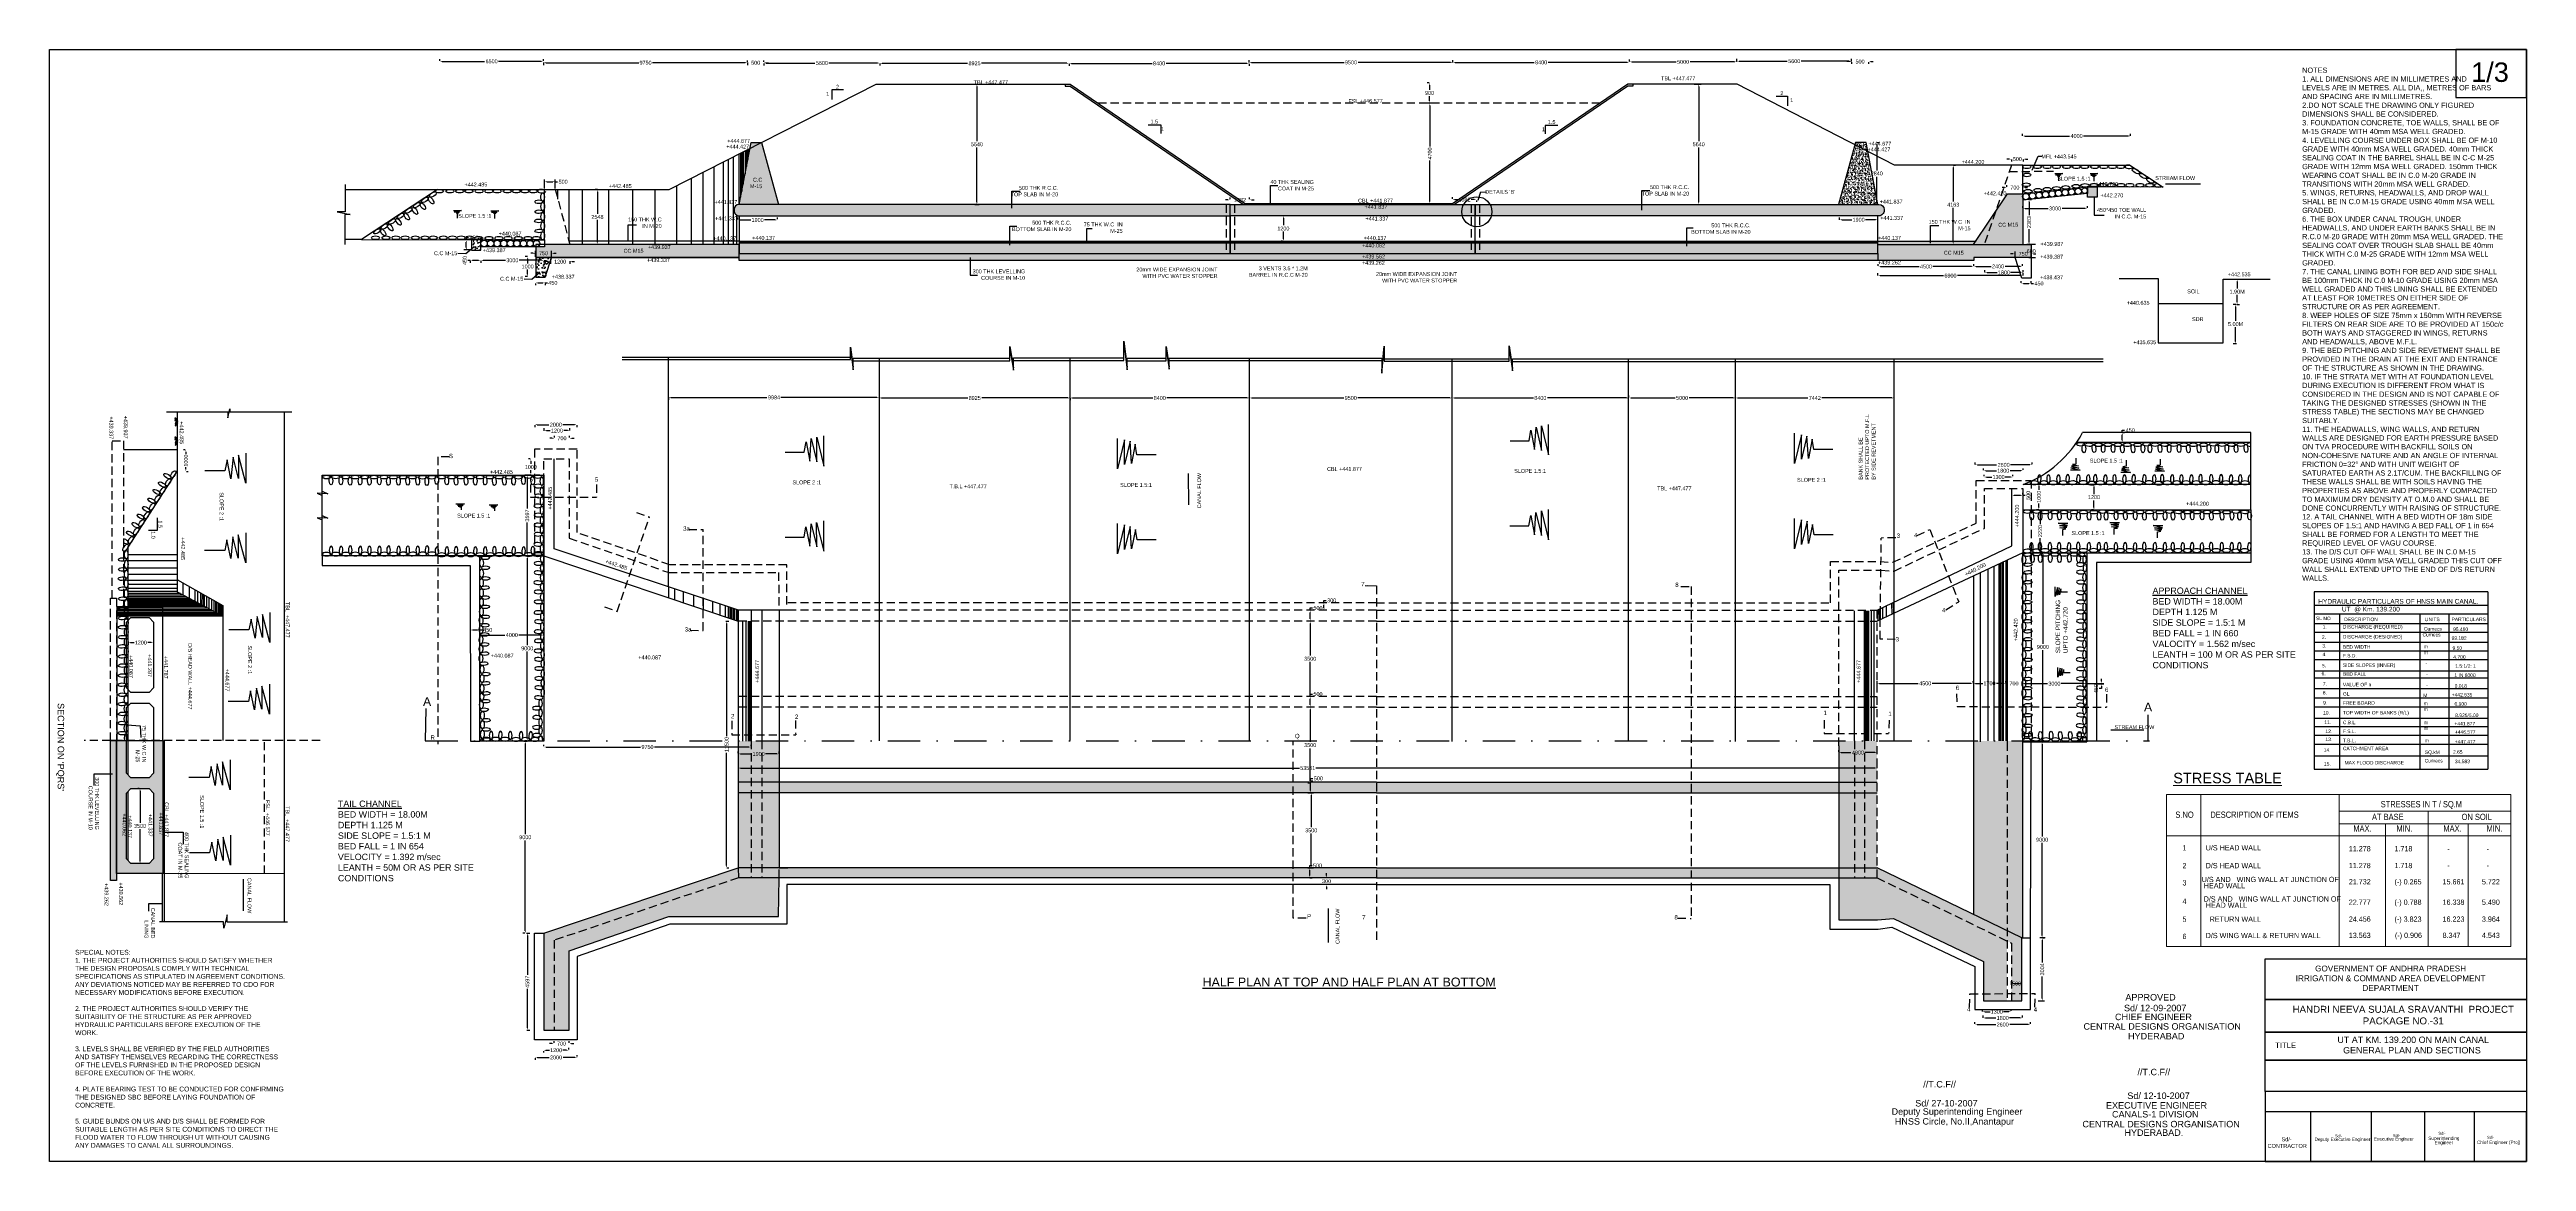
# Model space of a CAD drawing. Header units: metres. Extents: x 450 to 1468, y 479 to 784.
# Drawn here: x 1276.6 to 1467.8, y 698.3 to 784.1 of the extents above; entities outside this region: 2.
import ezdxf

# ---------------------------------------------------------------- set-up
doc = ezdxf.new("R2010")
doc.units = ezdxf.units.M
doc.header["$MEASUREMENT"] = 0
doc.linetypes.add('DASHDOT', pattern=[1, 0.5, -0.25, 0, -0.25])
doc.linetypes.add('HIDDEN', pattern=[9.525, 6.35, -3.175])
for name, color, linetype in [('DIMENSION', 255, 'Continuous'), ('DRAWING', 7, 'Continuous'), ('HATCH', 7, 'Continuous'), ('MAIN', 7, 'Continuous'), ('TEXT', 255, 'Continuous'), ('TEXT_GENERAL', 4, 'Continuous')]:
    doc.layers.add(name, color=color, linetype=linetype)
doc.styles.add('ARIAL NARROW', font='ARIALN.TTF')
doc.styles.get("Standard").update_dxf_attribs({"font": 'arial.ttf'})
doc.dimstyles.get("Standard").update_dxf_attribs({"dimtxt": 0.3, "dimasz": 0.18, "dimexe": 0.18, "dimexo": 0.0625, "dimgap": 0.09, "dimtad": 0, "dimtih": 1, "dimtoh": 1, "dimdec": 4, "dimzin": 0, "dimdsep": 46, "dimtxsty": 'Standard', "dimcen": 0.09, "dimadec": 0, "dimazin": 0, "dimtfac": 1, "dimtdec": 4, "dimtofl": 0, "dimtmove": 0, "dimatfit": 3, "dimfxl": 1, "dimtolj": 1, "dimtzin": 0, "dimarcsym": 0})
pattern_1 = [(50, (0, 0), (0.35863009, -0.03137607), [0.0375, -0.4125]), (355, (0, 0), (-0.06937567, 0.37609607), [0.03, -0.33]), (100.451444, (0.0299, -0.0026), (0.28925442, 0.344719995), [0.0318701, -0.35057106]), (46.1842, (0, 0.1), (0.53362067, -0.08275964), [0.05625, -0.61875]), (96.635635, (0.04447, 0.0931), (0.46733097, 0.4870593), [0.04780517, -0.52585688]), (351.184164, (0, 0.1), (0.46733097, 0.4870593), [0.045, -0.495]), (21, (0.05, 0.075), (0.298453526, -0.201309445), [0.0375, -0.4125]), (326, (0.05, 0.075), (0.12165767, 0.36257502), [0.03, -0.33]), (71.451445, (0.07487, 0.05822), (0.42011119, 0.16126558), [0.031870095, -0.35057106]), (37.5, (0, 0), (0.006079928, 0.166446927), [0, -0.326, 0, -0.335, 0, -0.33125]), (7.5, (0, 0), (0.131534769, 0.197205856), [0, -0.191, 0, -0.3185, 0, -0.12625]), (327.5, (-0.1115, 0), (0.266911218, -0.011277436), [0, -0.125, 0, -0.39, 0, -0.5175]), (317.5, (-0.1615, 0), (0.291593085, 0.05005249), [0, -0.1625, 0, -0.259, 0, -0.3675])]
pattern_2 = [(50, (0, 0), (0.64553416, -0.05647692), [0.0675, -0.7425]), (355, (0, 0), (-0.1248762, 0.67697292), [0.054, -0.594]), (100.451444, (0.0538, -0.0047), (0.52065796, 0.620496), [0.05736617, -0.6310279]), (46.1842, (0, 0.18), (0.9605172, -0.14896735), [0.10125, -1.11375]), (96.635635, (0.08, 0.1676), (0.84119575, 0.87670674), [0.0860493, -0.9465424]), (351.184164, (0, 0.18), (0.84119575, 0.87670674), [0.081, -0.891]), (21, (0.09, 0.135), (0.53721635, -0.362357), [0.0675, -0.7425]), (326, (0.09, 0.135), (0.2189838, 0.65263504), [0.054, -0.594]), (71.451445, (0.13477, 0.1048), (0.75620014, 0.29027804), [0.05736617, -0.6310279]), (37.5, (0, 0), (0.01094387, 0.29960447), [0, -0.5868, 0, -0.603, 0, -0.59625]), (7.5, (0, 0), (0.236762584, 0.35497054), [0, -0.3438, 0, -0.5733, 0, -0.22725]), (327.5, (-0.2007, 0), (0.480440193, -0.020299385), [0, -0.225, 0, -0.702, 0, -0.9315]), (317.5, (-0.2907, 0), (0.52486755, 0.09009448), [0, -0.2925, 0, -0.4662, 0, -0.6615])]

# ---------------------------------------------------------------- blocks, each defined once
blk = doc.blocks.new('*D55')
at = {"layer": 'Defpoints', "color": 0, "ltscale": 0.1, "transparency": 16777216}
for p in [(1282.7, 738.35), (1284.67, 738.35), (1284.67, 738.32)]:
    blk.add_point(p, dxfattribs=at)
at = {"layer": 'DIMENSION', "color": 0, "lineweight": -2, "ltscale": 0.1, "transparency": 16777216}
for p, q in [((1282.7, 738.29), (1282.7, 738.14)), ((1282.88, 738.32), (1283.16, 738.32)), ((1284.49, 738.32), (1284.21, 738.32)), ((1284.67, 738.29), (1284.67, 738.14))]:
    blk.add_line(p, q, dxfattribs=at)
at = {"layer": 'DIMENSION', "color": 0, "ltscale": 0.1, "transparency": 16777216}
for points in [[(1282.88, 738.35), (1282.88, 738.29), (1282.7, 738.32)], [(1284.49, 738.35), (1284.49, 738.29), (1284.67, 738.32)]]:
    blk.add_solid(points, dxfattribs=at)
at = {"layer": 'DIMENSION', "color": 0, "ltscale": 0.1, "transparency": 16777216, "insert": (1283.68, 738.32), "char_height": 0.3, "attachment_point": 5}
blk.add_mtext('\\A1;1200', dxfattribs=at)
blk = doc.blocks.new('*D56')
at = {"layer": 'Defpoints', "color": 0, "ltscale": 0.1, "transparency": 16777216}
for p in [(1283.62, 727.05), (1283.62, 721.28), (1283.62, 721.28)]:
    blk.add_point(p, dxfattribs=at)
at = {"layer": 'DIMENSION', "color": 0, "lineweight": -2, "ltscale": 0.1, "transparency": 16777216}
for p, q in [((1283.56, 727.05), (1283.44, 727.05)), ((1283.62, 726.87), (1283.62, 724.41)), ((1283.62, 721.46), (1283.62, 723.92)), ((1283.56, 721.28), (1283.44, 721.28))]:
    blk.add_line(p, q, dxfattribs=at)
at = {"layer": 'DIMENSION', "color": 0, "ltscale": 0.1, "transparency": 16777216}
for points in [[(1283.59, 726.87), (1283.65, 726.87), (1283.62, 727.05)], [(1283.59, 721.46), (1283.65, 721.46), (1283.62, 721.28)]]:
    blk.add_solid(points, dxfattribs=at)
at = {"layer": 'DIMENSION', "color": 0, "ltscale": 0.1, "transparency": 16777216, "insert": (1283.62, 724.17), "char_height": 0.3, "attachment_point": 5}
blk.add_mtext('\\A1;3500', dxfattribs=at)
blk = doc.blocks.new('*D54')
at = {"layer": 'Defpoints', "color": 0, "ltscale": 0.1, "transparency": 16777216}
for p in [(1287.17, 753.2), (1287.15, 751.53), (1287.16, 751.53)]:
    blk.add_point(p, dxfattribs=at)
at = {"layer": 'DIMENSION', "color": 0, "lineweight": -2, "ltscale": 0.1, "transparency": 16777216}
for p, q in [((1287.11, 753.2), (1286.98, 753.2)), ((1287.16, 753.02), (1287.16, 752.89)), ((1287.16, 751.71), (1287.16, 751.84)), ((1287.21, 751.53), (1287.34, 751.53))]:
    blk.add_line(p, q, dxfattribs=at)
at = {"layer": 'DIMENSION', "color": 0, "ltscale": 0.1, "transparency": 16777216}
for points in [[(1287.13, 753.02), (1287.19, 753.02), (1287.16, 753.2)], [(1287.13, 751.71), (1287.19, 751.71), (1287.16, 751.53)]]:
    blk.add_solid(points, dxfattribs=at)
at = {"layer": 'DIMENSION', "color": 0, "ltscale": 0.1, "transparency": 16777216, "insert": (1287.16, 752.36), "char_height": 0.3, "attachment_point": 5, "rotation": 90}
blk.add_mtext('\\A1;1000', dxfattribs=at)
blk = doc.blocks.new('*D57')
at = {"layer": 'Defpoints', "color": 0, "ltscale": 0.1, "transparency": 16777216}
for p in [(1445.36, 766.36), (1445.36, 764.41), (1445.45, 764.41)]:
    blk.add_point(p, dxfattribs=at)
at = {"layer": 'DIMENSION', "color": 0, "lineweight": -2, "ltscale": 0.1, "transparency": 16777216}
for p, q in [((1445.42, 766.36), (1445.63, 766.36)), ((1445.45, 766.18), (1445.45, 765.63)), ((1445.45, 764.59), (1445.45, 765.14)), ((1445.42, 764.41), (1445.63, 764.41))]:
    blk.add_line(p, q, dxfattribs=at)
at = {"layer": 'DIMENSION', "color": 0, "ltscale": 0.1, "transparency": 16777216}
for points in [[(1445.42, 766.18), (1445.48, 766.18), (1445.45, 766.36)], [(1445.42, 764.59), (1445.48, 764.59), (1445.45, 764.41)]]:
    blk.add_solid(points, dxfattribs=at)
at = {"layer": 'DIMENSION', "color": 0, "ltscale": 0.1, "transparency": 16777216, "insert": (1445.45, 765.39), "char_height": 0.3, "attachment_point": 5}
blk.add_mtext('\\A1;1.90M', dxfattribs=at)
blk = doc.blocks.new('*D58')
at = {"layer": 'Defpoints', "color": 0, "ltscale": 0.1, "transparency": 16777216}
for p in [(1445.43, 764.41), (1445.33, 761.37), (1445.46, 761.37)]:
    blk.add_point(p, dxfattribs=at)
at = {"layer": 'DIMENSION', "color": 0, "lineweight": -2, "ltscale": 0.1, "transparency": 16777216}
for p, q in [((1445.37, 764.41), (1445.15, 764.41)), ((1445.33, 764.23), (1445.33, 763.14)), ((1445.33, 761.55), (1445.33, 762.65)), ((1445.39, 761.37), (1445.15, 761.37))]:
    blk.add_line(p, q, dxfattribs=at)
at = {"layer": 'DIMENSION', "color": 0, "ltscale": 0.1, "transparency": 16777216}
for points in [[(1445.3, 764.23), (1445.36, 764.23), (1445.33, 764.41)], [(1445.3, 761.55), (1445.36, 761.55), (1445.33, 761.37)]]:
    blk.add_solid(points, dxfattribs=at)
at = {"layer": 'DIMENSION', "color": 0, "ltscale": 0.1, "transparency": 16777216, "insert": (1445.33, 762.89), "char_height": 0.3, "attachment_point": 5}
blk.add_mtext('\\A1;5.00M', dxfattribs=at)
blk = doc.blocks.new('*D64')
at = {"layer": 'Defpoints', "color": 0, "ltscale": 0.1, "transparency": 16777216}
for p in [(1314.83, 773.28), (1315.66, 773.87), (1315.66, 773.28)]:
    blk.add_point(p, dxfattribs=at)
at = {"layer": 'DIMENSION', "color": 0, "lineweight": -2, "ltscale": 0.1, "transparency": 16777216}
for p, q in [((1314.83, 773.35), (1314.83, 774.05)), ((1315.01, 773.87), (1315.48, 773.87)), ((1315.66, 773.35), (1315.66, 774.05)), ((1315.66, 773.87), (1315.84, 773.87))]:
    blk.add_line(p, q, dxfattribs=at)
at = {"layer": 'DIMENSION', "color": 0, "ltscale": 0.1, "transparency": 16777216}
for points in [[(1315.01, 773.9), (1315.01, 773.84), (1314.83, 773.87)], [(1315.48, 773.9), (1315.48, 773.84), (1315.66, 773.87)]]:
    blk.add_solid(points, dxfattribs=at)
at = {"layer": 'DIMENSION', "color": 0, "ltscale": 0.1, "transparency": 16777216, "insert": (1316.27, 773.87), "char_height": 0.3, "attachment_point": 5}
blk.add_mtext('\\A1;500', dxfattribs=at)
blk = doc.blocks.new('*D65')
at = {"layer": 'Defpoints', "color": 0, "ltscale": 0.1, "transparency": 16777216}
for p in [(1318.92, 773.28), (1318.99, 773.28), (1318.99, 769.04)]:
    blk.add_point(p, dxfattribs=at)
at = {"layer": 'DIMENSION', "color": 0, "lineweight": -2, "ltscale": 0.1, "transparency": 16777216}
for p, q in [((1318.93, 773.28), (1318.74, 773.28)), ((1318.92, 773.1), (1318.92, 771.4)), ((1318.92, 769.22), (1318.92, 770.92)), ((1318.93, 769.04), (1318.74, 769.04))]:
    blk.add_line(p, q, dxfattribs=at)
at = {"layer": 'DIMENSION', "color": 0, "ltscale": 0.1, "transparency": 16777216}
for points in [[(1318.89, 773.1), (1318.95, 773.1), (1318.92, 773.28)], [(1318.89, 769.22), (1318.95, 769.22), (1318.92, 769.04)]]:
    blk.add_solid(points, dxfattribs=at)
at = {"layer": 'DIMENSION', "color": 0, "ltscale": 0.1, "transparency": 16777216, "insert": (1318.92, 771.16), "char_height": 0.3, "attachment_point": 5}
blk.add_mtext('\\A1;2548', dxfattribs=at)
blk = doc.blocks.new('*D66')
at = {"layer": 'Defpoints', "color": 0, "ltscale": 0.1, "transparency": 16777216}
for p in [(1314.15, 768.03), (1315.37, 768.35), (1315.37, 768.03)]:
    blk.add_point(p, dxfattribs=at)
at = {"layer": 'DIMENSION', "color": 0, "lineweight": -2, "ltscale": 0.1, "transparency": 16777216}
for p, q in [((1314.15, 768.09), (1314.15, 768.53)), ((1315.37, 768.09), (1315.37, 768.53)), ((1313.97, 768.35), (1313.79, 768.35)), ((1315.55, 768.35), (1315.73, 768.35))]:
    blk.add_line(p, q, dxfattribs=at)
at = {"layer": 'DIMENSION', "color": 0, "ltscale": 0.1, "transparency": 16777216}
for points in [[(1313.97, 768.38), (1313.97, 768.32), (1314.15, 768.35)], [(1315.55, 768.38), (1315.55, 768.32), (1315.37, 768.35)]]:
    blk.add_solid(points, dxfattribs=at)
at = {"layer": 'DIMENSION', "color": 0, "ltscale": 0.1, "transparency": 16777216, "insert": (1314.76, 768.35), "char_height": 0.3, "attachment_point": 5}
blk.add_mtext('\\A1;750', dxfattribs=at)
blk = doc.blocks.new('*D67')
at = {"layer": 'Defpoints', "color": 0, "ltscale": 0.1, "transparency": 16777216}
for p in [(1313.53, 766.56), (1313.57, 768.1), (1313.57, 766.56)]:
    blk.add_point(p, dxfattribs=at)
at = {"layer": 'DIMENSION', "color": 0, "lineweight": -2, "ltscale": 0.1, "transparency": 16777216}
for p, q in [((1313.51, 768.1), (1313.35, 768.1)), ((1313.51, 766.56), (1313.35, 766.56)), ((1313.53, 767.92), (1313.53, 767.57)), ((1313.53, 766.74), (1313.53, 767.09))]:
    blk.add_line(p, q, dxfattribs=at)
at = {"layer": 'DIMENSION', "color": 0, "ltscale": 0.1, "transparency": 16777216}
for points in [[(1313.5, 767.92), (1313.56, 767.92), (1313.53, 768.1)], [(1313.5, 766.74), (1313.56, 766.74), (1313.53, 766.56)]]:
    blk.add_solid(points, dxfattribs=at)
at = {"layer": 'DIMENSION', "color": 0, "ltscale": 0.1, "transparency": 16777216, "insert": (1313.53, 767.33), "char_height": 0.3, "attachment_point": 5}
blk.add_mtext('\\A1;1000', dxfattribs=at)
blk = doc.blocks.new('*D68')
at = {"layer": 'Defpoints', "color": 0, "ltscale": 0.1, "transparency": 16777216}
for p in [(1309.92, 767.82), (1314.79, 767.82), (1314.79, 767.81)]:
    blk.add_point(p, dxfattribs=at)
at = {"layer": 'DIMENSION', "color": 0, "lineweight": -2, "ltscale": 0.1, "transparency": 16777216}
for p, q in [((1309.92, 767.76), (1309.92, 767.63)), ((1310.1, 767.81), (1311.82, 767.81)), ((1314.61, 767.81), (1312.89, 767.81)), ((1314.79, 767.76), (1314.79, 767.63))]:
    blk.add_line(p, q, dxfattribs=at)
at = {"layer": 'DIMENSION', "color": 0, "ltscale": 0.1, "transparency": 16777216}
for points in [[(1310.1, 767.84), (1310.1, 767.78), (1309.92, 767.81)], [(1314.61, 767.84), (1314.61, 767.78), (1314.79, 767.81)]]:
    blk.add_solid(points, dxfattribs=at)
at = {"layer": 'DIMENSION', "color": 0, "ltscale": 0.1, "transparency": 16777216, "insert": (1312.35, 767.81), "char_height": 0.3, "attachment_point": 5}
blk.add_mtext('\\A1;3000', dxfattribs=at)
blk = doc.blocks.new('*D69')
at = {"layer": 'Defpoints', "color": 0, "ltscale": 0.1, "transparency": 16777216}
for p in [(1309.1, 767.82), (1309.1, 767.8), (1309.92, 767.82)]:
    blk.add_point(p, dxfattribs=at)
at = {"layer": 'DIMENSION', "color": 0, "lineweight": -2, "ltscale": 0.1, "transparency": 16777216}
for p, q in [((1309.1, 767.8), (1308.92, 767.8)), ((1309.1, 767.76), (1309.1, 767.62)), ((1309.74, 767.8), (1309.28, 767.8)), ((1309.92, 767.76), (1309.92, 767.62))]:
    blk.add_line(p, q, dxfattribs=at)
at = {"layer": 'DIMENSION', "color": 0, "ltscale": 0.1, "transparency": 16777216}
for points in [[(1309.28, 767.83), (1309.28, 767.77), (1309.1, 767.8)], [(1309.74, 767.83), (1309.74, 767.77), (1309.92, 767.8)]]:
    blk.add_solid(points, dxfattribs=at)
at = {"layer": 'DIMENSION', "color": 0, "ltscale": 0.1, "transparency": 16777216, "insert": (1308.68, 767.8), "char_height": 0.3, "attachment_point": 5, "rotation": 90}
blk.add_mtext('\\A1;450', dxfattribs=at)
blk = doc.blocks.new('*D70')
at = {"layer": 'Defpoints', "color": 0, "ltscale": 0.1, "transparency": 16777216}
for p in [(1308.8, 769.38), (1309.2, 769.38), (1309.2, 768.61)]:
    blk.add_point(p, dxfattribs=at)
at = {"layer": 'DIMENSION', "color": 0, "lineweight": -2, "ltscale": 0.1, "transparency": 16777216}
for p, q in [((1309.14, 769.38), (1308.62, 769.38)), ((1309.14, 768.61), (1308.62, 768.61)), ((1308.8, 769.38), (1308.8, 769.56)), ((1308.8, 769.56), (1308.98, 769.56)), ((1308.8, 768.79), (1308.8, 769.2))]:
    blk.add_line(p, q, dxfattribs=at)
at = {"layer": 'DIMENSION', "color": 0, "ltscale": 0.1, "transparency": 16777216}
for points in [[(1308.77, 769.2), (1308.83, 769.2), (1308.8, 769.38)], [(1308.77, 768.79), (1308.83, 768.79), (1308.8, 768.61)]]:
    blk.add_solid(points, dxfattribs=at)
at = {"layer": 'DIMENSION', "color": 0, "ltscale": 0.1, "transparency": 16777216, "insert": (1309.4, 769.56), "char_height": 0.3, "attachment_point": 5}
blk.add_mtext('\\A1;450', dxfattribs=at)
blk = doc.blocks.new('*D71')
at = {"layer": 'Defpoints', "color": 0, "ltscale": 0.1, "transparency": 16777216}
for p in [(1315.3, 767.8), (1315.3, 767.71), (1316.79, 767.8)]:
    blk.add_point(p, dxfattribs=at)
at = {"layer": 'DIMENSION', "color": 0, "lineweight": -2, "ltscale": 0.1, "transparency": 16777216}
for p, q in [((1315.12, 767.71), (1314.94, 767.71)), ((1315.3, 767.74), (1315.3, 767.53)), ((1316.79, 767.74), (1316.79, 767.53)), ((1316.97, 767.71), (1317.15, 767.71))]:
    blk.add_line(p, q, dxfattribs=at)
at = {"layer": 'DIMENSION', "color": 0, "ltscale": 0.1, "transparency": 16777216}
for points in [[(1315.12, 767.74), (1315.12, 767.68), (1315.3, 767.71)], [(1316.97, 767.74), (1316.97, 767.68), (1316.79, 767.71)]]:
    blk.add_solid(points, dxfattribs=at)
at = {"layer": 'DIMENSION', "color": 0, "ltscale": 0.1, "transparency": 16777216, "insert": (1316.04, 767.71), "char_height": 0.3, "attachment_point": 5}
blk.add_mtext('\\A1;1200', dxfattribs=at)
blk = doc.blocks.new('*D72')
at = {"layer": 'Defpoints', "color": 0, "ltscale": 0.1, "transparency": 16777216}
for p in [(1314.15, 766.08), (1314.88, 766.08), (1314.88, 766.07)]:
    blk.add_point(p, dxfattribs=at)
at = {"layer": 'DIMENSION', "color": 0, "lineweight": -2, "ltscale": 0.1, "transparency": 16777216}
for p, q in [((1314.15, 766.02), (1314.15, 765.89)), ((1314.33, 766.07), (1314.7, 766.07)), ((1314.88, 766.07), (1315.06, 766.07)), ((1314.88, 766.02), (1314.88, 765.89))]:
    blk.add_line(p, q, dxfattribs=at)
at = {"layer": 'DIMENSION', "color": 0, "ltscale": 0.1, "transparency": 16777216}
for points in [[(1314.33, 766.1), (1314.33, 766.04), (1314.15, 766.07)], [(1314.7, 766.1), (1314.7, 766.04), (1314.88, 766.07)]]:
    blk.add_solid(points, dxfattribs=at)
at = {"layer": 'DIMENSION', "color": 0, "ltscale": 0.1, "transparency": 16777216, "insert": (1315.48, 766.07), "char_height": 0.3, "attachment_point": 5}
blk.add_mtext('\\A1;450', dxfattribs=at)
blk = doc.blocks.new('*D74')
at = {"layer": 'Defpoints', "color": 0, "ltscale": 0.1, "transparency": 16777216}
for p in [(1306.75, 783.13), (1314.75, 783.16), (1314.75, 783.13)]:
    blk.add_point(p, dxfattribs=at)
at = {"layer": 'DIMENSION', "color": 0, "lineweight": -2, "ltscale": 0.1, "transparency": 16777216}
for p, q in [((1306.75, 783.19), (1306.75, 783.34)), ((1306.93, 783.16), (1310.21, 783.16)), ((1314.57, 783.16), (1311.29, 783.16)), ((1314.75, 783.19), (1314.75, 783.34))]:
    blk.add_line(p, q, dxfattribs=at)
at = {"layer": 'DIMENSION', "color": 0, "ltscale": 0.1, "transparency": 16777216}
for points in [[(1306.93, 783.19), (1306.93, 783.13), (1306.75, 783.16)], [(1314.57, 783.19), (1314.57, 783.13), (1314.75, 783.16)]]:
    blk.add_solid(points, dxfattribs=at)
at = {"layer": 'DIMENSION', "color": 0, "ltscale": 0.1, "transparency": 16777216, "insert": (1310.75, 783.16), "char_height": 0.3, "attachment_point": 5}
blk.add_mtext('\\A1;6500', dxfattribs=at)
blk = doc.blocks.new('*D75')
at = {"layer": 'Defpoints', "color": 0, "ltscale": 0.1, "transparency": 16777216}
for p in [(1314.75, 783.13), (1330.51, 783.13), (1330.51, 783.05)]:
    blk.add_point(p, dxfattribs=at)
at = {"layer": 'DIMENSION', "color": 0, "lineweight": -2, "ltscale": 0.1, "transparency": 16777216}
for p, q in [((1314.75, 783.07), (1314.75, 782.87)), ((1314.93, 783.05), (1322.1, 783.05)), ((1330.33, 783.05), (1323.17, 783.05)), ((1330.51, 783.07), (1330.51, 782.87))]:
    blk.add_line(p, q, dxfattribs=at)
at = {"layer": 'DIMENSION', "color": 0, "ltscale": 0.1, "transparency": 16777216}
for points in [[(1314.93, 783.08), (1314.93, 783.02), (1314.75, 783.05)], [(1330.33, 783.08), (1330.33, 783.02), (1330.51, 783.05)]]:
    blk.add_solid(points, dxfattribs=at)
at = {"layer": 'DIMENSION', "color": 0, "ltscale": 0.1, "transparency": 16777216, "insert": (1322.63, 783.05), "char_height": 0.3, "attachment_point": 5}
blk.add_mtext('\\A1;9750', dxfattribs=at)
blk = doc.blocks.new('*D76')
at = {"layer": 'Defpoints', "color": 0, "ltscale": 0.1, "transparency": 16777216}
for p in [(1330.51, 783.05), (1331.75, 783.05), (1331.75, 783.05)]:
    blk.add_point(p, dxfattribs=at)
at = {"layer": 'DIMENSION', "color": 0, "lineweight": -2, "ltscale": 0.1, "transparency": 16777216}
for p, q in [((1330.33, 783.05), (1330.15, 783.05)), ((1330.51, 783.11), (1330.51, 783.23)), ((1331.75, 783.11), (1331.75, 783.23)), ((1331.93, 783.05), (1332.11, 783.05))]:
    blk.add_line(p, q, dxfattribs=at)
at = {"layer": 'DIMENSION', "color": 0, "ltscale": 0.1, "transparency": 16777216}
for points in [[(1330.33, 783.08), (1330.33, 783.02), (1330.51, 783.05)], [(1331.93, 783.08), (1331.93, 783.02), (1331.75, 783.05)]]:
    blk.add_solid(points, dxfattribs=at)
at = {"layer": 'DIMENSION', "color": 0, "ltscale": 0.1, "transparency": 16777216, "insert": (1331.13, 783.05), "char_height": 0.3, "attachment_point": 5}
blk.add_mtext('\\A1;500', dxfattribs=at)
blk = doc.blocks.new('*D77')
at = {"layer": 'Defpoints', "color": 0, "ltscale": 0.1, "transparency": 16777216}
for p in [(1331.75, 783.05), (1340.72, 783.05), (1340.72, 783.03)]:
    blk.add_point(p, dxfattribs=at)
at = {"layer": 'DIMENSION', "color": 0, "lineweight": -2, "ltscale": 0.1, "transparency": 16777216}
for p, q in [((1331.75, 782.99), (1331.75, 782.85)), ((1331.93, 783.03), (1335.7, 783.03)), ((1340.54, 783.03), (1336.77, 783.03)), ((1340.72, 782.99), (1340.72, 782.85))]:
    blk.add_line(p, q, dxfattribs=at)
at = {"layer": 'DIMENSION', "color": 0, "ltscale": 0.1, "transparency": 16777216}
for points in [[(1331.93, 783.06), (1331.93, 783), (1331.75, 783.03)], [(1340.54, 783.06), (1340.54, 783), (1340.72, 783.03)]]:
    blk.add_solid(points, dxfattribs=at)
at = {"layer": 'DIMENSION', "color": 0, "ltscale": 0.1, "transparency": 16777216, "insert": (1336.24, 783.03), "char_height": 0.3, "attachment_point": 5}
blk.add_mtext('\\A1;5600', dxfattribs=at)
blk = doc.blocks.new('*D78')
at = {"layer": 'Defpoints', "color": 0, "ltscale": 0.1, "transparency": 16777216}
for p in [(1340.72, 783.03), (1355.31, 783.03), (1355.31, 783.01)]:
    blk.add_point(p, dxfattribs=at)
at = {"layer": 'DIMENSION', "color": 0, "lineweight": -2, "ltscale": 0.1, "transparency": 16777216}
for p, q in [((1340.72, 782.96), (1340.72, 782.83)), ((1340.9, 783.01), (1347.48, 783.01)), ((1355.13, 783.01), (1348.56, 783.01)), ((1355.31, 782.96), (1355.31, 782.83))]:
    blk.add_line(p, q, dxfattribs=at)
at = {"layer": 'DIMENSION', "color": 0, "ltscale": 0.1, "transparency": 16777216}
for points in [[(1340.9, 783.04), (1340.9, 782.98), (1340.72, 783.01)], [(1355.13, 783.04), (1355.13, 782.98), (1355.31, 783.01)]]:
    blk.add_solid(points, dxfattribs=at)
at = {"layer": 'DIMENSION', "color": 0, "ltscale": 0.1, "transparency": 16777216, "insert": (1348.02, 783.01), "char_height": 0.3, "attachment_point": 5}
blk.add_mtext('\\A1;8925', dxfattribs=at)
blk = doc.blocks.new('*D79')
at = {"layer": 'Defpoints', "color": 0, "ltscale": 0.1, "transparency": 16777216}
for p in [(1355.31, 783.03), (1369.21, 783.03), (1369.21, 783)]:
    blk.add_point(p, dxfattribs=at)
at = {"layer": 'DIMENSION', "color": 0, "lineweight": -2, "ltscale": 0.1, "transparency": 16777216}
for p, q in [((1355.31, 782.96), (1355.31, 782.82)), ((1355.49, 783), (1361.72, 783)), ((1369.03, 783), (1362.8, 783)), ((1369.21, 782.96), (1369.21, 782.82))]:
    blk.add_line(p, q, dxfattribs=at)
at = {"layer": 'DIMENSION', "color": 0, "ltscale": 0.1, "transparency": 16777216}
for points in [[(1355.49, 783.03), (1355.49, 782.97), (1355.31, 783)], [(1369.03, 783.03), (1369.03, 782.97), (1369.21, 783)]]:
    blk.add_solid(points, dxfattribs=at)
at = {"layer": 'DIMENSION', "color": 0, "ltscale": 0.1, "transparency": 16777216, "insert": (1362.26, 783), "char_height": 0.3, "attachment_point": 5}
blk.add_mtext('\\A1;8400', dxfattribs=at)
blk = doc.blocks.new('*D80')
at = {"layer": 'Defpoints', "color": 0, "ltscale": 0.1, "transparency": 16777216}
for p in [(1369.21, 783), (1384.93, 783.08), (1384.93, 783)]:
    blk.add_point(p, dxfattribs=at)
at = {"layer": 'DIMENSION', "color": 0, "lineweight": -2, "ltscale": 0.1, "transparency": 16777216}
for p, q in [((1369.21, 783.07), (1369.21, 783.26)), ((1369.39, 783.08), (1376.53, 783.08)), ((1384.75, 783.08), (1377.61, 783.08)), ((1384.93, 783.07), (1384.93, 783.26))]:
    blk.add_line(p, q, dxfattribs=at)
at = {"layer": 'DIMENSION', "color": 0, "ltscale": 0.1, "transparency": 16777216}
for points in [[(1369.39, 783.11), (1369.39, 783.05), (1369.21, 783.08)], [(1384.75, 783.11), (1384.75, 783.05), (1384.93, 783.08)]]:
    blk.add_solid(points, dxfattribs=at)
at = {"layer": 'DIMENSION', "color": 0, "ltscale": 0.1, "transparency": 16777216, "insert": (1377.07, 783.08), "char_height": 0.3, "attachment_point": 5}
blk.add_mtext('\\A1;9500', dxfattribs=at)
blk = doc.blocks.new('*D81')
at = {"layer": 'Defpoints', "color": 0, "ltscale": 0.1, "transparency": 16777216}
for p in [(1384.93, 783.08), (1398.55, 783.08), (1398.55, 783.08)]:
    blk.add_point(p, dxfattribs=at)
at = {"layer": 'DIMENSION', "color": 0, "lineweight": -2, "ltscale": 0.1, "transparency": 16777216}
for p, q in [((1384.93, 783.15), (1384.93, 783.26)), ((1385.11, 783.08), (1391.2, 783.08)), ((1398.37, 783.08), (1392.28, 783.08)), ((1398.55, 783.15), (1398.55, 783.26))]:
    blk.add_line(p, q, dxfattribs=at)
at = {"layer": 'DIMENSION', "color": 0, "ltscale": 0.1, "transparency": 16777216}
for points in [[(1385.11, 783.11), (1385.11, 783.05), (1384.93, 783.08)], [(1398.37, 783.11), (1398.37, 783.05), (1398.55, 783.08)]]:
    blk.add_solid(points, dxfattribs=at)
at = {"layer": 'DIMENSION', "color": 0, "ltscale": 0.1, "transparency": 16777216, "insert": (1391.74, 783.08), "char_height": 0.3, "attachment_point": 5}
blk.add_mtext('\\A1;8400', dxfattribs=at)
blk = doc.blocks.new('*D82')
at = {"layer": 'Defpoints', "color": 0, "ltscale": 0.1, "transparency": 16777216}
for p in [(1398.55, 783.08), (1406.84, 783.12), (1406.84, 783.08)]:
    blk.add_point(p, dxfattribs=at)
at = {"layer": 'DIMENSION', "color": 0, "lineweight": -2, "ltscale": 0.1, "transparency": 16777216}
for p, q in [((1398.55, 783.15), (1398.55, 783.3)), ((1398.73, 783.12), (1402.16, 783.12)), ((1406.66, 783.12), (1403.23, 783.12)), ((1406.84, 783.15), (1406.84, 783.3))]:
    blk.add_line(p, q, dxfattribs=at)
at = {"layer": 'DIMENSION', "color": 0, "ltscale": 0.1, "transparency": 16777216}
for points in [[(1398.73, 783.15), (1398.73, 783.09), (1398.55, 783.12)], [(1406.66, 783.15), (1406.66, 783.09), (1406.84, 783.12)]]:
    blk.add_solid(points, dxfattribs=at)
at = {"layer": 'DIMENSION', "color": 0, "ltscale": 0.1, "transparency": 16777216, "insert": (1402.7, 783.12), "char_height": 0.3, "attachment_point": 5}
blk.add_mtext('\\A1;5000', dxfattribs=at)
blk = doc.blocks.new('*D83')
at = {"layer": 'Defpoints', "color": 0, "ltscale": 0.1, "transparency": 16777216}
for p in [(1406.84, 783.08), (1415.69, 783.17), (1415.69, 783.08)]:
    blk.add_point(p, dxfattribs=at)
at = {"layer": 'DIMENSION', "color": 0, "lineweight": -2, "ltscale": 0.1, "transparency": 16777216}
for p, q in [((1406.84, 783.15), (1406.84, 783.35)), ((1407.02, 783.17), (1410.73, 783.17)), ((1415.51, 783.17), (1411.8, 783.17)), ((1415.69, 783.15), (1415.69, 783.35))]:
    blk.add_line(p, q, dxfattribs=at)
at = {"layer": 'DIMENSION', "color": 0, "ltscale": 0.1, "transparency": 16777216}
for points in [[(1407.02, 783.2), (1407.02, 783.14), (1406.84, 783.17)], [(1415.51, 783.2), (1415.51, 783.14), (1415.69, 783.17)]]:
    blk.add_solid(points, dxfattribs=at)
at = {"layer": 'DIMENSION', "color": 0, "ltscale": 0.1, "transparency": 16777216, "insert": (1411.27, 783.17), "char_height": 0.3, "attachment_point": 5}
blk.add_mtext('\\A1;5600', dxfattribs=at)
blk = doc.blocks.new('*D84')
at = {"layer": 'Defpoints', "color": 0, "ltscale": 0.1, "transparency": 16777216}
for p in [(1415.69, 783.17), (1417.01, 783.17), (1417.01, 783.14)]:
    blk.add_point(p, dxfattribs=at)
at = {"layer": 'DIMENSION', "color": 0, "lineweight": -2, "ltscale": 0.1, "transparency": 16777216}
for p, q in [((1415.51, 783.14), (1415.33, 783.14)), ((1415.69, 783.1), (1415.69, 782.96)), ((1417.01, 783.1), (1417.01, 782.96)), ((1417.19, 783.14), (1417.37, 783.14))]:
    blk.add_line(p, q, dxfattribs=at)
at = {"layer": 'DIMENSION', "color": 0, "ltscale": 0.1, "transparency": 16777216}
for points in [[(1415.51, 783.17), (1415.51, 783.11), (1415.69, 783.14)], [(1417.19, 783.17), (1417.19, 783.11), (1417.01, 783.14)]]:
    blk.add_solid(points, dxfattribs=at)
at = {"layer": 'DIMENSION', "color": 0, "ltscale": 0.1, "transparency": 16777216, "insert": (1416.35, 783.14), "char_height": 0.3, "attachment_point": 5}
blk.add_mtext('\\A1;500', dxfattribs=at)
blk = doc.blocks.new('*D85')
at = {"layer": 'Defpoints', "color": 0, "ltscale": 0.1, "transparency": 16777216}
for p in [(1428.89, 777.35), (1437.23, 777.4), (1437.23, 777.35)]:
    blk.add_point(p, dxfattribs=at)
at = {"layer": 'DIMENSION', "color": 0, "lineweight": -2, "ltscale": 0.1, "transparency": 16777216}
for p, q in [((1428.89, 777.41), (1428.89, 777.58)), ((1429.07, 777.4), (1432.51, 777.4)), ((1437.05, 777.4), (1433.6, 777.4)), ((1437.23, 777.41), (1437.23, 777.58))]:
    blk.add_line(p, q, dxfattribs=at)
at = {"layer": 'DIMENSION', "color": 0, "ltscale": 0.1, "transparency": 16777216}
for points in [[(1429.07, 777.43), (1429.07, 777.37), (1428.89, 777.4)], [(1437.05, 777.43), (1437.05, 777.37), (1437.23, 777.4)]]:
    blk.add_solid(points, dxfattribs=at)
at = {"layer": 'DIMENSION', "color": 0, "ltscale": 0.1, "transparency": 16777216, "insert": (1433.06, 777.4), "char_height": 0.3, "attachment_point": 5}
blk.add_mtext('\\A1;4000', dxfattribs=at)
blk = doc.blocks.new('*D86')
at = {"layer": 'Defpoints', "color": 0, "ltscale": 0.1, "transparency": 16777216}
for p in [(1428.04, 775.65), (1428.94, 775.65), (1428.94, 775.62)]:
    blk.add_point(p, dxfattribs=at)
at = {"layer": 'DIMENSION', "color": 0, "lineweight": -2, "ltscale": 0.1, "transparency": 16777216}
for p, q in [((1427.86, 775.62), (1427.68, 775.62)), ((1428.04, 775.58), (1428.04, 775.44)), ((1428.94, 775.58), (1428.94, 775.44)), ((1429.12, 775.62), (1429.3, 775.62))]:
    blk.add_line(p, q, dxfattribs=at)
at = {"layer": 'DIMENSION', "color": 0, "ltscale": 0.1, "transparency": 16777216}
for points in [[(1427.86, 775.65), (1427.86, 775.59), (1428.04, 775.62)], [(1429.12, 775.65), (1429.12, 775.59), (1428.94, 775.62)]]:
    blk.add_solid(points, dxfattribs=at)
at = {"layer": 'DIMENSION', "color": 0, "ltscale": 0.1, "transparency": 16777216, "insert": (1428.49, 775.62), "char_height": 0.3, "attachment_point": 5}
blk.add_mtext('\\A1;500', dxfattribs=at)
blk = doc.blocks.new('*D87')
at = {"layer": 'Defpoints', "color": 0, "ltscale": 0.1, "transparency": 16777216}
for p in [(1427.69, 773.41), (1428.9, 773.42), (1428.9, 773.41)]:
    blk.add_point(p, dxfattribs=at)
at = {"layer": 'DIMENSION', "color": 0, "lineweight": -2, "ltscale": 0.1, "transparency": 16777216}
for p, q in [((1427.51, 773.42), (1427.33, 773.42)), ((1427.69, 773.47), (1427.69, 773.6)), ((1428.9, 773.47), (1428.9, 773.6)), ((1429.08, 773.42), (1429.26, 773.42))]:
    blk.add_line(p, q, dxfattribs=at)
at = {"layer": 'DIMENSION', "color": 0, "ltscale": 0.1, "transparency": 16777216}
for points in [[(1427.51, 773.45), (1427.51, 773.39), (1427.69, 773.42)], [(1429.08, 773.45), (1429.08, 773.39), (1428.9, 773.42)]]:
    blk.add_solid(points, dxfattribs=at)
at = {"layer": 'DIMENSION', "color": 0, "ltscale": 0.1, "transparency": 16777216, "insert": (1428.3, 773.42), "char_height": 0.3, "attachment_point": 5}
blk.add_mtext('\\A1;700', dxfattribs=at)
blk = doc.blocks.new('*D88')
at = {"layer": 'Defpoints', "color": 0, "ltscale": 0.1, "transparency": 16777216}
for p in [(1428.9, 771.81), (1428.9, 771.81), (1433.89, 771.81)]:
    blk.add_point(p, dxfattribs=at)
at = {"layer": 'DIMENSION', "color": 0, "lineweight": -2, "ltscale": 0.1, "transparency": 16777216}
for p, q in [((1428.9, 771.87), (1428.9, 771.99)), ((1429.08, 771.81), (1430.86, 771.81)), ((1433.71, 771.81), (1431.94, 771.81)), ((1433.89, 771.87), (1433.89, 771.99))]:
    blk.add_line(p, q, dxfattribs=at)
at = {"layer": 'DIMENSION', "color": 0, "ltscale": 0.1, "transparency": 16777216}
for points in [[(1429.08, 771.84), (1429.08, 771.78), (1428.9, 771.81)], [(1433.71, 771.84), (1433.71, 771.78), (1433.89, 771.81)]]:
    blk.add_solid(points, dxfattribs=at)
at = {"layer": 'DIMENSION', "color": 0, "ltscale": 0.1, "transparency": 16777216, "insert": (1431.4, 771.81), "char_height": 0.3, "attachment_point": 5}
blk.add_mtext('\\A1;3000', dxfattribs=at)
blk = doc.blocks.new('*D89')
at = {"layer": 'Defpoints', "color": 0, "ltscale": 0.1, "transparency": 16777216}
for p in [(1429.38, 772.5), (1429.39, 772.5), (1429.42, 769.03)]:
    blk.add_point(p, dxfattribs=at)
at = {"layer": 'DIMENSION', "color": 0, "lineweight": -2, "ltscale": 0.1, "transparency": 16777216}
for p, q in [((1429.39, 772.32), (1429.39, 771.3)), ((1429.44, 772.5), (1429.57, 772.5)), ((1429.36, 769.03), (1429.21, 769.03)), ((1429.39, 769.21), (1429.39, 770.22))]:
    blk.add_line(p, q, dxfattribs=at)
at = {"layer": 'DIMENSION', "color": 0, "ltscale": 0.1, "transparency": 16777216}
for points in [[(1429.36, 772.32), (1429.42, 772.32), (1429.39, 772.5)], [(1429.36, 769.21), (1429.42, 769.21), (1429.39, 769.03)]]:
    blk.add_solid(points, dxfattribs=at)
at = {"layer": 'DIMENSION', "color": 0, "ltscale": 0.1, "transparency": 16777216, "insert": (1429.39, 770.76), "char_height": 0.3, "attachment_point": 5, "rotation": 90}
blk.add_mtext('\\A1;2383', dxfattribs=at)
blk = doc.blocks.new('*D90')
at = {"layer": 'Defpoints', "color": 0, "ltscale": 0.1, "transparency": 16777216}
for p in [(1429.56, 769.03), (1429.95, 769.03), (1429.95, 768.01)]:
    blk.add_point(p, dxfattribs=at)
at = {"layer": 'DIMENSION', "color": 0, "lineweight": -2, "ltscale": 0.1, "transparency": 16777216}
for p, q in [((1429.89, 769.03), (1429.38, 769.03)), ((1429.56, 768.85), (1429.56, 768.76)), ((1429.89, 768.01), (1429.38, 768.01)), ((1429.56, 768.19), (1429.56, 768.28))]:
    blk.add_line(p, q, dxfattribs=at)
at = {"layer": 'DIMENSION', "color": 0, "ltscale": 0.1, "transparency": 16777216}
for points in [[(1429.53, 768.85), (1429.59, 768.85), (1429.56, 769.03)], [(1429.53, 768.19), (1429.59, 768.19), (1429.56, 768.01)]]:
    blk.add_solid(points, dxfattribs=at)
at = {"layer": 'DIMENSION', "color": 0, "ltscale": 0.1, "transparency": 16777216, "insert": (1429.56, 768.52), "char_height": 0.3, "attachment_point": 5}
blk.add_mtext('\\A1;600', dxfattribs=at)
blk = doc.blocks.new('*D91')
at = {"layer": 'Defpoints', "color": 0, "ltscale": 0.1, "transparency": 16777216}
for p in [(1428.33, 768.01), (1429.56, 768.31), (1429.56, 768.01)]:
    blk.add_point(p, dxfattribs=at)
at = {"layer": 'DIMENSION', "color": 0, "lineweight": -2, "ltscale": 0.1, "transparency": 16777216}
for p, q in [((1428.33, 768.08), (1428.33, 768.49)), ((1429.56, 768.08), (1429.56, 768.49)), ((1428.15, 768.31), (1427.97, 768.31)), ((1429.74, 768.31), (1429.92, 768.31))]:
    blk.add_line(p, q, dxfattribs=at)
at = {"layer": 'DIMENSION', "color": 0, "ltscale": 0.1, "transparency": 16777216}
for points in [[(1428.15, 768.34), (1428.15, 768.28), (1428.33, 768.31)], [(1429.74, 768.34), (1429.74, 768.28), (1429.56, 768.31)]]:
    blk.add_solid(points, dxfattribs=at)
at = {"layer": 'DIMENSION', "color": 0, "ltscale": 0.1, "transparency": 16777216, "insert": (1428.94, 768.31), "char_height": 0.3, "attachment_point": 5}
blk.add_mtext('\\A1;750', dxfattribs=at)
blk = doc.blocks.new('*D92')
at = {"layer": 'Defpoints', "color": 0, "ltscale": 0.1, "transparency": 16777216}
for p in [(1425.12, 767.34), (1425.12, 767.32), (1428.88, 767.32)]:
    blk.add_point(p, dxfattribs=at)
at = {"layer": 'DIMENSION', "color": 0, "lineweight": -2, "ltscale": 0.1, "transparency": 16777216}
for p, q in [((1425.12, 767.38), (1425.12, 767.52)), ((1425.3, 767.34), (1426.46, 767.34)), ((1428.7, 767.34), (1427.54, 767.34)), ((1428.88, 767.38), (1428.88, 767.52))]:
    blk.add_line(p, q, dxfattribs=at)
at = {"layer": 'DIMENSION', "color": 0, "ltscale": 0.1, "transparency": 16777216}
for points in [[(1425.3, 767.37), (1425.3, 767.31), (1425.12, 767.34)], [(1428.7, 767.37), (1428.7, 767.31), (1428.88, 767.34)]]:
    blk.add_solid(points, dxfattribs=at)
at = {"layer": 'DIMENSION', "color": 0, "ltscale": 0.1, "transparency": 16777216, "insert": (1427, 767.34), "char_height": 0.3, "attachment_point": 5}
blk.add_mtext('\\A1;2400', dxfattribs=at)
blk = doc.blocks.new('*D93')
at = {"layer": 'Defpoints', "color": 0, "ltscale": 0.1, "transparency": 16777216}
for p in [(1425.97, 766.87), (1425.97, 766.83), (1428.93, 766.83)]:
    blk.add_point(p, dxfattribs=at)
at = {"layer": 'DIMENSION', "color": 0, "lineweight": -2, "ltscale": 0.1, "transparency": 16777216}
for p, q in [((1425.97, 766.89), (1425.97, 767.05)), ((1426.15, 766.87), (1426.93, 766.87)), ((1428.75, 766.87), (1427.97, 766.87)), ((1428.93, 766.89), (1428.93, 767.05))]:
    blk.add_line(p, q, dxfattribs=at)
at = {"layer": 'DIMENSION', "color": 0, "ltscale": 0.1, "transparency": 16777216}
for points in [[(1426.15, 766.9), (1426.15, 766.84), (1425.97, 766.87)], [(1428.75, 766.9), (1428.75, 766.84), (1428.93, 766.87)]]:
    blk.add_solid(points, dxfattribs=at)
at = {"layer": 'DIMENSION', "color": 0, "ltscale": 0.1, "transparency": 16777216, "insert": (1427.45, 766.87), "char_height": 0.3, "attachment_point": 5}
blk.add_mtext('\\A1;1800', dxfattribs=at)
blk = doc.blocks.new('*D94')
at = {"layer": 'Defpoints', "color": 0, "ltscale": 0.1, "transparency": 16777216}
for p in [(1417.73, 766.63), (1417.73, 766.59), (1428.93, 766.59)]:
    blk.add_point(p, dxfattribs=at)
at = {"layer": 'DIMENSION', "color": 0, "lineweight": -2, "ltscale": 0.1, "transparency": 16777216}
for p, q in [((1417.73, 766.65), (1417.73, 766.81)), ((1417.91, 766.63), (1422.79, 766.63)), ((1428.75, 766.63), (1423.87, 766.63)), ((1428.93, 766.65), (1428.93, 766.81))]:
    blk.add_line(p, q, dxfattribs=at)
at = {"layer": 'DIMENSION', "color": 0, "ltscale": 0.1, "transparency": 16777216}
for points in [[(1417.91, 766.66), (1417.91, 766.6), (1417.73, 766.63)], [(1428.75, 766.66), (1428.75, 766.6), (1428.93, 766.63)]]:
    blk.add_solid(points, dxfattribs=at)
at = {"layer": 'DIMENSION', "color": 0, "ltscale": 0.1, "transparency": 16777216, "insert": (1423.33, 766.63), "char_height": 0.3, "attachment_point": 5}
blk.add_mtext('\\A1;6900', dxfattribs=at)
blk = doc.blocks.new('*D95')
at = {"layer": 'Defpoints', "color": 0, "ltscale": 0.1, "transparency": 16777216}
for p in [(1417.76, 767.33), (1417.76, 767.32), (1425.12, 767.32)]:
    blk.add_point(p, dxfattribs=at)
at = {"layer": 'DIMENSION', "color": 0, "lineweight": -2, "ltscale": 0.1, "transparency": 16777216}
for p, q in [((1417.76, 767.38), (1417.76, 767.51)), ((1417.94, 767.33), (1420.9, 767.33)), ((1424.94, 767.33), (1421.98, 767.33)), ((1425.12, 767.38), (1425.12, 767.51))]:
    blk.add_line(p, q, dxfattribs=at)
at = {"layer": 'DIMENSION', "color": 0, "ltscale": 0.1, "transparency": 16777216}
for points in [[(1417.94, 767.36), (1417.94, 767.3), (1417.76, 767.33)], [(1424.94, 767.36), (1424.94, 767.3), (1425.12, 767.33)]]:
    blk.add_solid(points, dxfattribs=at)
at = {"layer": 'DIMENSION', "color": 0, "ltscale": 0.1, "transparency": 16777216, "insert": (1421.44, 767.33), "char_height": 0.3, "attachment_point": 5}
blk.add_mtext('\\A1;4500', dxfattribs=at)
blk = doc.blocks.new('*D96')
at = {"layer": 'Defpoints', "color": 0, "ltscale": 0.1, "transparency": 16777216}
for p in [(1414.76, 770.88), (1417.73, 770.94), (1417.73, 770.88)]:
    blk.add_point(p, dxfattribs=at)
at = {"layer": 'DIMENSION', "color": 0, "lineweight": -2, "ltscale": 0.1, "transparency": 16777216}
for p, q in [((1414.76, 770.94), (1414.76, 771.12)), ((1414.94, 770.94), (1415.72, 770.94)), ((1417.55, 770.94), (1416.77, 770.94)), ((1417.73, 770.94), (1417.73, 771.12))]:
    blk.add_line(p, q, dxfattribs=at)
at = {"layer": 'DIMENSION', "color": 0, "ltscale": 0.1, "transparency": 16777216}
for points in [[(1414.94, 770.97), (1414.94, 770.91), (1414.76, 770.94)], [(1417.55, 770.97), (1417.55, 770.91), (1417.73, 770.94)]]:
    blk.add_solid(points, dxfattribs=at)
at = {"layer": 'DIMENSION', "color": 0, "ltscale": 0.1, "transparency": 16777216, "insert": (1416.24, 770.94), "char_height": 0.3, "attachment_point": 5}
blk.add_mtext('\\A1;1900', dxfattribs=at)
blk = doc.blocks.new('*D97')
at = {"layer": 'Defpoints', "color": 0, "ltscale": 0.1, "transparency": 16777216}
for p in [(1423.52, 775.16), (1423.54, 775.16), (1423.52, 769.03)]:
    blk.add_point(p, dxfattribs=at)
at = {"layer": 'DIMENSION', "color": 0, "lineweight": -2, "ltscale": 0.1, "transparency": 16777216}
for p, q in [((1423.54, 774.98), (1423.54, 772.34)), ((1423.59, 775.16), (1423.72, 775.16)), ((1423.54, 769.21), (1423.54, 771.85)), ((1423.59, 769.03), (1423.72, 769.03))]:
    blk.add_line(p, q, dxfattribs=at)
at = {"layer": 'DIMENSION', "color": 0, "ltscale": 0.1, "transparency": 16777216}
for points in [[(1423.51, 774.98), (1423.57, 774.98), (1423.54, 775.16)], [(1423.51, 769.21), (1423.57, 769.21), (1423.54, 769.03)]]:
    blk.add_solid(points, dxfattribs=at)
at = {"layer": 'DIMENSION', "color": 0, "ltscale": 0.1, "transparency": 16777216, "insert": (1423.54, 772.1), "char_height": 0.3, "attachment_point": 5}
blk.add_mtext('\\A1;4163', dxfattribs=at)
blk = doc.blocks.new('*D98')
at = {"layer": 'Defpoints', "color": 0, "ltscale": 0.1, "transparency": 16777216}
for p in [(1428.79, 766.01), (1429.56, 766.02), (1429.56, 766.02)]:
    blk.add_point(p, dxfattribs=at)
at = {"layer": 'DIMENSION', "color": 0, "lineweight": -2, "ltscale": 0.1, "transparency": 16777216}
for p, q in [((1428.79, 766.07), (1428.79, 766.2)), ((1428.97, 766.02), (1429.38, 766.02)), ((1429.56, 766.08), (1429.56, 766.2)), ((1429.56, 766.02), (1429.74, 766.02))]:
    blk.add_line(p, q, dxfattribs=at)
at = {"layer": 'DIMENSION', "color": 0, "ltscale": 0.1, "transparency": 16777216}
for points in [[(1428.97, 766.05), (1428.97, 765.99), (1428.79, 766.02)], [(1429.38, 766.05), (1429.38, 765.99), (1429.56, 766.02)]]:
    blk.add_solid(points, dxfattribs=at)
at = {"layer": 'DIMENSION', "color": 0, "ltscale": 0.1, "transparency": 16777216, "insert": (1430.16, 766.02), "char_height": 0.3, "attachment_point": 5}
blk.add_mtext('\\A1;450', dxfattribs=at)
blk = doc.blocks.new('*D99')
at = {"layer": 'Defpoints', "color": 0, "ltscale": 0.1, "transparency": 16777216}
for p in [(1417.62, 776.9), (1417.64, 776.9), (1417.81, 772.12)]:
    blk.add_point(p, dxfattribs=at)
at = {"layer": 'DIMENSION', "color": 0, "lineweight": -2, "ltscale": 0.1, "transparency": 16777216}
for p, q in [((1417.64, 776.72), (1417.64, 774.75)), ((1417.68, 776.9), (1417.82, 776.9)), ((1417.64, 772.3), (1417.64, 774.26)), ((1417.75, 772.12), (1417.46, 772.12))]:
    blk.add_line(p, q, dxfattribs=at)
at = {"layer": 'DIMENSION', "color": 0, "ltscale": 0.1, "transparency": 16777216}
for points in [[(1417.61, 776.72), (1417.67, 776.72), (1417.64, 776.9)], [(1417.61, 772.3), (1417.67, 772.3), (1417.64, 772.12)]]:
    blk.add_solid(points, dxfattribs=at)
at = {"layer": 'DIMENSION', "color": 0, "ltscale": 0.1, "transparency": 16777216, "insert": (1417.64, 774.51), "char_height": 0.3, "attachment_point": 5}
blk.add_mtext('\\A1;2840', dxfattribs=at)
blk = doc.blocks.new('*D100')
at = {"layer": 'Defpoints', "color": 0, "ltscale": 0.1, "transparency": 16777216}
for p in [(1403.5, 781.4), (1403.9, 781.4), (1403.47, 772.12)]:
    blk.add_point(p, dxfattribs=at)
at = {"layer": 'DIMENSION', "color": 0, "lineweight": -2, "ltscale": 0.1, "transparency": 16777216}
for p, q in [((1403.56, 781.4), (1404.08, 781.4)), ((1403.9, 781.22), (1403.9, 777)), ((1403.9, 772.3), (1403.9, 776.52)), ((1403.53, 772.12), (1404.08, 772.12))]:
    blk.add_line(p, q, dxfattribs=at)
at = {"layer": 'DIMENSION', "color": 0, "ltscale": 0.1, "transparency": 16777216}
for points in [[(1403.87, 781.22), (1403.93, 781.22), (1403.9, 781.4)], [(1403.87, 772.3), (1403.93, 772.3), (1403.9, 772.12)]]:
    blk.add_solid(points, dxfattribs=at)
at = {"layer": 'DIMENSION', "color": 0, "ltscale": 0.1, "transparency": 16777216, "insert": (1403.9, 776.76), "char_height": 0.3, "attachment_point": 5}
blk.add_mtext('\\A1;5640', dxfattribs=at)
blk = doc.blocks.new('*D101')
at = {"layer": 'Defpoints', "color": 0, "ltscale": 0.1, "transparency": 16777216}
for p in [(1383.15, 779.94), (1383.36, 779.94), (1383.16, 772.17)]:
    blk.add_point(p, dxfattribs=at)
at = {"layer": 'DIMENSION', "color": 0, "lineweight": -2, "ltscale": 0.1, "transparency": 16777216}
for p, q in [((1383.3, 779.94), (1382.97, 779.94)), ((1383.15, 779.76), (1383.15, 776.6)), ((1383.15, 772.35), (1383.15, 775.51)), ((1383.1, 772.17), (1382.97, 772.17))]:
    blk.add_line(p, q, dxfattribs=at)
at = {"layer": 'DIMENSION', "color": 0, "ltscale": 0.1, "transparency": 16777216}
for points in [[(1383.12, 779.76), (1383.18, 779.76), (1383.15, 779.94)], [(1383.12, 772.35), (1383.18, 772.35), (1383.15, 772.17)]]:
    blk.add_solid(points, dxfattribs=at)
at = {"layer": 'DIMENSION', "color": 0, "ltscale": 0.1, "transparency": 16777216, "insert": (1383.15, 776.05), "char_height": 0.3, "attachment_point": 5, "rotation": 90}
blk.add_mtext('\\A1;4700', dxfattribs=at)
blk = doc.blocks.new('*D102')
at = {"layer": 'Defpoints', "color": 0, "ltscale": 0.1, "transparency": 16777216}
for p in [(1383.13, 781.51), (1383.13, 779.94), (1383.18, 781.51)]:
    blk.add_point(p, dxfattribs=at)
at = {"layer": 'DIMENSION', "color": 0, "lineweight": -2, "ltscale": 0.1, "transparency": 16777216}
for p, q in [((1383.11, 781.51), (1382.95, 781.51)), ((1383.07, 779.94), (1382.95, 779.94)), ((1383.13, 781.33), (1383.13, 780.97)), ((1383.13, 780.12), (1383.13, 780.48))]:
    blk.add_line(p, q, dxfattribs=at)
at = {"layer": 'DIMENSION', "color": 0, "ltscale": 0.1, "transparency": 16777216}
for points in [[(1383.1, 781.33), (1383.16, 781.33), (1383.13, 781.51)], [(1383.1, 780.12), (1383.16, 780.12), (1383.13, 779.94)]]:
    blk.add_solid(points, dxfattribs=at)
at = {"layer": 'DIMENSION', "color": 0, "ltscale": 0.1, "transparency": 16777216, "insert": (1383.13, 780.72), "char_height": 0.3, "attachment_point": 5}
blk.add_mtext('\\A1;900', dxfattribs=at)
blk = doc.blocks.new('*D103')
at = {"layer": 'Defpoints', "color": 0, "ltscale": 0.1, "transparency": 16777216}
for p in [(1367.75, 772.46), (1369.24, 772.47), (1369.24, 772.47)]:
    blk.add_point(p, dxfattribs=at)
at = {"layer": 'DIMENSION', "color": 0, "lineweight": -2, "ltscale": 0.1, "transparency": 16777216}
for p, q in [((1367.57, 772.47), (1367.39, 772.47)), ((1367.75, 772.52), (1367.75, 772.65)), ((1369.24, 772.53), (1369.24, 772.65)), ((1369.42, 772.47), (1369.6, 772.47))]:
    blk.add_line(p, q, dxfattribs=at)
at = {"layer": 'DIMENSION', "color": 0, "ltscale": 0.1, "transparency": 16777216}
for points in [[(1367.57, 772.5), (1367.57, 772.44), (1367.75, 772.47)], [(1369.42, 772.5), (1369.42, 772.44), (1369.24, 772.47)]]:
    blk.add_solid(points, dxfattribs=at)
at = {"layer": 'DIMENSION', "color": 0, "ltscale": 0.1, "transparency": 16777216, "insert": (1368.5, 772.47), "char_height": 0.3, "attachment_point": 5}
blk.add_mtext('\\A1;1082', dxfattribs=at)
blk = doc.blocks.new('*D104')
at = {"layer": 'Defpoints', "color": 0, "ltscale": 0.1, "transparency": 16777216}
for p in [(1371.85, 771.25), (1371.85, 771.25), (1371.85, 769.28)]:
    blk.add_point(p, dxfattribs=at)
at = {"layer": 'DIMENSION', "color": 0, "lineweight": -2, "ltscale": 0.1, "transparency": 16777216}
for p, q in [((1371.78, 771.25), (1371.67, 771.25)), ((1371.85, 771.07), (1371.85, 770.51)), ((1371.78, 769.28), (1371.67, 769.28)), ((1371.85, 769.46), (1371.85, 770.02))]:
    blk.add_line(p, q, dxfattribs=at)
at = {"layer": 'DIMENSION', "color": 0, "ltscale": 0.1, "transparency": 16777216}
for points in [[(1371.82, 771.07), (1371.88, 771.07), (1371.85, 771.25)], [(1371.82, 769.46), (1371.88, 769.46), (1371.85, 769.28)]]:
    blk.add_solid(points, dxfattribs=at)
at = {"layer": 'DIMENSION', "color": 0, "ltscale": 0.1, "transparency": 16777216, "insert": (1371.85, 770.26), "char_height": 0.3, "attachment_point": 5}
blk.add_mtext('\\A1;1200', dxfattribs=at)
blk = doc.blocks.new('*D105')
at = {"layer": 'Defpoints', "color": 0, "ltscale": 0.1, "transparency": 16777216}
for p in [(1384.89, 772.49), (1384.89, 772.49), (1386.76, 772.49)]:
    blk.add_point(p, dxfattribs=at)
at = {"layer": 'DIMENSION', "color": 0, "lineweight": -2, "ltscale": 0.1, "transparency": 16777216}
for p, q in [((1384.89, 772.55), (1384.89, 772.67)), ((1385.07, 772.49), (1385.3, 772.49)), ((1386.58, 772.49), (1386.35, 772.49)), ((1386.76, 772.43), (1386.76, 772.31))]:
    blk.add_line(p, q, dxfattribs=at)
at = {"layer": 'DIMENSION', "color": 0, "ltscale": 0.1, "transparency": 16777216}
for points in [[(1385.07, 772.52), (1385.07, 772.46), (1384.89, 772.49)], [(1386.58, 772.52), (1386.58, 772.46), (1386.76, 772.49)]]:
    blk.add_solid(points, dxfattribs=at)
at = {"layer": 'DIMENSION', "color": 0, "ltscale": 0.1, "transparency": 16777216, "insert": (1385.82, 772.49), "char_height": 0.3, "attachment_point": 5}
blk.add_mtext('\\A1;1082', dxfattribs=at)
blk = doc.blocks.new('*D106')
at = {"layer": 'Defpoints', "color": 0, "ltscale": 0.1, "transparency": 16777216}
for p in [(1347.91, 781.4), (1348.2, 781.4), (1347.99, 772.12)]:
    blk.add_point(p, dxfattribs=at)
at = {"layer": 'DIMENSION', "color": 0, "lineweight": -2, "ltscale": 0.1, "transparency": 16777216}
for p, q in [((1347.97, 781.4), (1348.38, 781.4)), ((1348.2, 781.22), (1348.2, 777)), ((1348.2, 772.3), (1348.2, 776.52)), ((1348.05, 772.12), (1348.38, 772.12))]:
    blk.add_line(p, q, dxfattribs=at)
at = {"layer": 'DIMENSION', "color": 0, "ltscale": 0.1, "transparency": 16777216}
for points in [[(1348.17, 781.22), (1348.23, 781.22), (1348.2, 781.4)], [(1348.17, 772.3), (1348.23, 772.3), (1348.2, 772.12)]]:
    blk.add_solid(points, dxfattribs=at)
at = {"layer": 'DIMENSION', "color": 0, "ltscale": 0.1, "transparency": 16777216, "insert": (1348.2, 776.76), "char_height": 0.3, "attachment_point": 5}
blk.add_mtext('\\A1;5640', dxfattribs=at)
blk = doc.blocks.new('*D107')
at = {"layer": 'Defpoints', "color": 0, "ltscale": 0.1, "transparency": 16777216}
for p in [(1329.75, 770.89), (1332.81, 770.92), (1332.81, 770.92)]:
    blk.add_point(p, dxfattribs=at)
at = {"layer": 'DIMENSION', "color": 0, "lineweight": -2, "ltscale": 0.1, "transparency": 16777216}
for p, q in [((1329.75, 770.95), (1329.75, 771.1)), ((1329.93, 770.92), (1330.76, 770.92)), ((1332.63, 770.92), (1331.81, 770.92)), ((1332.81, 770.98), (1332.81, 771.1))]:
    blk.add_line(p, q, dxfattribs=at)
at = {"layer": 'DIMENSION', "color": 0, "ltscale": 0.1, "transparency": 16777216}
for points in [[(1329.93, 770.95), (1329.93, 770.89), (1329.75, 770.92)], [(1332.63, 770.95), (1332.63, 770.89), (1332.81, 770.92)]]:
    blk.add_solid(points, dxfattribs=at)
at = {"layer": 'DIMENSION', "color": 0, "ltscale": 0.1, "transparency": 16777216, "insert": (1331.28, 770.92), "char_height": 0.3, "attachment_point": 5}
blk.add_mtext('\\A1;1900', dxfattribs=at)
blk = doc.blocks.new('*D108')
at = {"layer": 'Defpoints', "color": 0, "ltscale": 0.1, "transparency": 16777216}
for p in [(1324.41, 757.3), (1340.67, 757.3), (1340.67, 757.23)]:
    blk.add_point(p, dxfattribs=at)
at = {"layer": 'DIMENSION', "color": 0, "lineweight": -2, "ltscale": 0.1, "transparency": 16777216}
for p, q in [((1324.41, 757.24), (1324.41, 757.05)), ((1324.59, 757.23), (1332, 757.23)), ((1340.49, 757.23), (1333.08, 757.23)), ((1340.67, 757.24), (1340.67, 757.05))]:
    blk.add_line(p, q, dxfattribs=at)
at = {"layer": 'DIMENSION', "color": 0, "ltscale": 0.1, "transparency": 16777216}
for points in [[(1324.59, 757.26), (1324.59, 757.2), (1324.41, 757.23)], [(1340.49, 757.26), (1340.49, 757.2), (1340.67, 757.23)]]:
    blk.add_solid(points, dxfattribs=at)
at = {"layer": 'DIMENSION', "color": 0, "ltscale": 0.1, "transparency": 16777216, "insert": (1332.54, 757.23), "char_height": 0.3, "attachment_point": 5}
blk.add_mtext('\\A1;9984', dxfattribs=at)
blk = doc.blocks.new('*D109')
at = {"layer": 'Defpoints', "color": 0, "ltscale": 0.1, "transparency": 16777216}
for p in [(1340.67, 757.23), (1355.39, 757.23), (1355.39, 757.19)]:
    blk.add_point(p, dxfattribs=at)
at = {"layer": 'DIMENSION', "color": 0, "lineweight": -2, "ltscale": 0.1, "transparency": 16777216}
for p, q in [((1340.67, 757.17), (1340.67, 757.01)), ((1340.85, 757.19), (1347.49, 757.19)), ((1355.21, 757.19), (1348.57, 757.19)), ((1355.39, 757.17), (1355.39, 757.01))]:
    blk.add_line(p, q, dxfattribs=at)
at = {"layer": 'DIMENSION', "color": 0, "ltscale": 0.1, "transparency": 16777216}
for points in [[(1340.85, 757.22), (1340.85, 757.16), (1340.67, 757.19)], [(1355.21, 757.22), (1355.21, 757.16), (1355.39, 757.19)]]:
    blk.add_solid(points, dxfattribs=at)
at = {"layer": 'DIMENSION', "color": 0, "ltscale": 0.1, "transparency": 16777216, "insert": (1348.03, 757.19), "char_height": 0.3, "attachment_point": 5}
blk.add_mtext('\\A1;8925', dxfattribs=at)
blk = doc.blocks.new('*D110')
at = {"layer": 'Defpoints', "color": 0, "ltscale": 0.1, "transparency": 16777216}
for p in [(1355.39, 757.19), (1369.23, 757.19), (1369.23, 757.19)]:
    blk.add_point(p, dxfattribs=at)
at = {"layer": 'DIMENSION', "color": 0, "lineweight": -2, "ltscale": 0.1, "transparency": 16777216}
for p, q in [((1355.39, 757.26), (1355.39, 757.37)), ((1355.57, 757.19), (1361.77, 757.19)), ((1369.05, 757.19), (1362.85, 757.19)), ((1369.23, 757.26), (1369.23, 757.37))]:
    blk.add_line(p, q, dxfattribs=at)
at = {"layer": 'DIMENSION', "color": 0, "ltscale": 0.1, "transparency": 16777216}
for points in [[(1355.57, 757.22), (1355.57, 757.16), (1355.39, 757.19)], [(1369.05, 757.22), (1369.05, 757.16), (1369.23, 757.19)]]:
    blk.add_solid(points, dxfattribs=at)
at = {"layer": 'DIMENSION', "color": 0, "ltscale": 0.1, "transparency": 16777216, "insert": (1362.31, 757.19), "char_height": 0.3, "attachment_point": 5}
blk.add_mtext('\\A1;8400', dxfattribs=at)
blk = doc.blocks.new('*D111')
at = {"layer": 'Defpoints', "color": 0, "ltscale": 0.1, "transparency": 16777216}
for p in [(1369.23, 757.19), (1384.87, 757.19), (1384.87, 757.19)]:
    blk.add_point(p, dxfattribs=at)
at = {"layer": 'DIMENSION', "color": 0, "lineweight": -2, "ltscale": 0.1, "transparency": 16777216}
for p, q in [((1369.23, 757.26), (1369.23, 757.37)), ((1369.41, 757.19), (1376.51, 757.19)), ((1384.69, 757.19), (1377.59, 757.19)), ((1384.87, 757.26), (1384.87, 757.37))]:
    blk.add_line(p, q, dxfattribs=at)
at = {"layer": 'DIMENSION', "color": 0, "ltscale": 0.1, "transparency": 16777216}
for points in [[(1369.41, 757.22), (1369.41, 757.16), (1369.23, 757.19)], [(1384.69, 757.22), (1384.69, 757.16), (1384.87, 757.19)]]:
    blk.add_solid(points, dxfattribs=at)
at = {"layer": 'DIMENSION', "color": 0, "ltscale": 0.1, "transparency": 16777216, "insert": (1377.05, 757.19), "char_height": 0.3, "attachment_point": 5}
blk.add_mtext('\\A1;9500', dxfattribs=at)
blk = doc.blocks.new('*D112')
at = {"layer": 'Defpoints', "color": 0, "ltscale": 0.1, "transparency": 16777216}
for p in [(1384.87, 757.19), (1398.5, 757.19), (1398.5, 757.19)]:
    blk.add_point(p, dxfattribs=at)
at = {"layer": 'DIMENSION', "color": 0, "lineweight": -2, "ltscale": 0.1, "transparency": 16777216}
for p, q in [((1384.87, 757.26), (1384.87, 757.37)), ((1385.05, 757.19), (1391.14, 757.19)), ((1398.32, 757.19), (1392.22, 757.19)), ((1398.5, 757.26), (1398.5, 757.37))]:
    blk.add_line(p, q, dxfattribs=at)
at = {"layer": 'DIMENSION', "color": 0, "ltscale": 0.1, "transparency": 16777216}
for points in [[(1385.05, 757.22), (1385.05, 757.16), (1384.87, 757.19)], [(1398.32, 757.22), (1398.32, 757.16), (1398.5, 757.19)]]:
    blk.add_solid(points, dxfattribs=at)
at = {"layer": 'DIMENSION', "color": 0, "ltscale": 0.1, "transparency": 16777216, "insert": (1391.68, 757.19), "char_height": 0.3, "attachment_point": 5}
blk.add_mtext('\\A1;8400', dxfattribs=at)
blk = doc.blocks.new('*D113')
at = {"layer": 'Defpoints', "color": 0, "ltscale": 0.1, "transparency": 16777216}
for p in [(1398.5, 757.19), (1406.74, 757.19), (1406.74, 757.19)]:
    blk.add_point(p, dxfattribs=at)
at = {"layer": 'DIMENSION', "color": 0, "lineweight": -2, "ltscale": 0.1, "transparency": 16777216}
for p, q in [((1398.5, 757.26), (1398.5, 757.37)), ((1398.68, 757.19), (1402.08, 757.19)), ((1406.56, 757.19), (1403.16, 757.19)), ((1406.74, 757.26), (1406.74, 757.37))]:
    blk.add_line(p, q, dxfattribs=at)
at = {"layer": 'DIMENSION', "color": 0, "ltscale": 0.1, "transparency": 16777216}
for points in [[(1398.68, 757.22), (1398.68, 757.16), (1398.5, 757.19)], [(1406.56, 757.22), (1406.56, 757.16), (1406.74, 757.19)]]:
    blk.add_solid(points, dxfattribs=at)
at = {"layer": 'DIMENSION', "color": 0, "ltscale": 0.1, "transparency": 16777216, "insert": (1402.62, 757.19), "char_height": 0.3, "attachment_point": 5}
blk.add_mtext('\\A1;5000', dxfattribs=at)
blk = doc.blocks.new('*D114')
at = {"layer": 'Defpoints', "color": 0, "ltscale": 0.1, "transparency": 16777216}
for p in [(1406.74, 757.19), (1418.99, 757.19), (1418.99, 757.19)]:
    blk.add_point(p, dxfattribs=at)
at = {"layer": 'DIMENSION', "color": 0, "lineweight": -2, "ltscale": 0.1, "transparency": 16777216}
for p, q in [((1406.74, 757.26), (1406.74, 757.37)), ((1406.92, 757.19), (1412.33, 757.19)), ((1418.81, 757.19), (1413.4, 757.19)), ((1418.99, 757.26), (1418.99, 757.37))]:
    blk.add_line(p, q, dxfattribs=at)
at = {"layer": 'DIMENSION', "color": 0, "ltscale": 0.1, "transparency": 16777216}
for points in [[(1406.92, 757.22), (1406.92, 757.16), (1406.74, 757.19)], [(1418.81, 757.22), (1418.81, 757.16), (1418.99, 757.19)]]:
    blk.add_solid(points, dxfattribs=at)
at = {"layer": 'DIMENSION', "color": 0, "ltscale": 0.1, "transparency": 16777216, "insert": (1412.86, 757.19), "char_height": 0.3, "attachment_point": 5}
blk.add_mtext('\\A1;7442', dxfattribs=at)
blk = doc.blocks.new('*D115')
at = {"layer": 'Defpoints', "color": 0, "ltscale": 0.1, "transparency": 16777216}
for p in [(1425.92, 751.08), (1428.15, 751.09), (1428.15, 751.08)]:
    blk.add_point(p, dxfattribs=at)
at = {"layer": 'DIMENSION', "color": 0, "lineweight": -2, "ltscale": 0.1, "transparency": 16777216}
for p, q in [((1425.92, 751.15), (1425.92, 751.27)), ((1428.15, 751.15), (1428.15, 751.27)), ((1426.1, 751.09), (1426.52, 751.09)), ((1427.97, 751.09), (1427.56, 751.09))]:
    blk.add_line(p, q, dxfattribs=at)
at = {"layer": 'DIMENSION', "color": 0, "ltscale": 0.1, "transparency": 16777216}
for points in [[(1426.1, 751.12), (1426.1, 751.06), (1425.92, 751.09)], [(1427.97, 751.12), (1427.97, 751.06), (1428.15, 751.09)]]:
    blk.add_solid(points, dxfattribs=at)
at = {"layer": 'DIMENSION', "color": 0, "ltscale": 0.1, "transparency": 16777216, "insert": (1427.04, 751.09), "char_height": 0.3, "attachment_point": 5}
blk.add_mtext('\\A1;1300', dxfattribs=at)
blk = doc.blocks.new('*D116')
at = {"layer": 'Defpoints', "color": 0, "ltscale": 0.1, "transparency": 16777216}
for p in [(1425.87, 751.56), (1428.94, 751.58), (1428.94, 751.58)]:
    blk.add_point(p, dxfattribs=at)
at = {"layer": 'DIMENSION', "color": 0, "lineweight": -2, "ltscale": 0.1, "transparency": 16777216}
for p, q in [((1425.87, 751.62), (1425.87, 751.76)), ((1426.05, 751.58), (1426.88, 751.58)), ((1428.76, 751.58), (1427.93, 751.58)), ((1428.94, 751.64), (1428.94, 751.76))]:
    blk.add_line(p, q, dxfattribs=at)
at = {"layer": 'DIMENSION', "color": 0, "ltscale": 0.1, "transparency": 16777216}
for points in [[(1426.05, 751.61), (1426.05, 751.55), (1425.87, 751.58)], [(1428.76, 751.61), (1428.76, 751.55), (1428.94, 751.58)]]:
    blk.add_solid(points, dxfattribs=at)
at = {"layer": 'DIMENSION', "color": 0, "ltscale": 0.1, "transparency": 16777216, "insert": (1427.4, 751.58), "char_height": 0.3, "attachment_point": 5}
blk.add_mtext('\\A1;1800', dxfattribs=at)
blk = doc.blocks.new('*D117')
at = {"layer": 'Defpoints', "color": 0, "ltscale": 0.1, "transparency": 16777216}
for p in [(1425.23, 752.01), (1429.62, 752.03), (1429.62, 752.03)]:
    blk.add_point(p, dxfattribs=at)
at = {"layer": 'DIMENSION', "color": 0, "lineweight": -2, "ltscale": 0.1, "transparency": 16777216}
for p, q in [((1425.23, 752.07), (1425.23, 752.21)), ((1425.41, 752.03), (1426.89, 752.03)), ((1429.44, 752.03), (1427.97, 752.03)), ((1429.62, 752.09), (1429.62, 752.21))]:
    blk.add_line(p, q, dxfattribs=at)
at = {"layer": 'DIMENSION', "color": 0, "ltscale": 0.1, "transparency": 16777216}
for points in [[(1425.41, 752.06), (1425.41, 752), (1425.23, 752.03)], [(1429.44, 752.06), (1429.44, 752), (1429.62, 752.03)]]:
    blk.add_solid(points, dxfattribs=at)
at = {"layer": 'DIMENSION', "color": 0, "ltscale": 0.1, "transparency": 16777216, "insert": (1427.43, 752.03), "char_height": 0.3, "attachment_point": 5}
blk.add_mtext('\\A1;2600', dxfattribs=at)
blk = doc.blocks.new('*D118')
at = {"layer": 'Defpoints', "color": 0, "ltscale": 0.1, "transparency": 16777216}
for p in [(1428.07, 749.68), (1428.91, 749.68), (1428.91, 749.68)]:
    blk.add_point(p, dxfattribs=at)
at = {"layer": 'DIMENSION', "color": 0, "lineweight": -2, "ltscale": 0.1, "transparency": 16777216}
for p, q in [((1428.07, 749.74), (1428.07, 749.86)), ((1428.25, 749.68), (1428.73, 749.68)), ((1428.91, 749.74), (1428.91, 749.86)), ((1428.91, 749.68), (1429.09, 749.68))]:
    blk.add_line(p, q, dxfattribs=at)
at = {"layer": 'DIMENSION', "color": 0, "ltscale": 0.1, "transparency": 16777216}
for points in [[(1428.25, 749.71), (1428.25, 749.65), (1428.07, 749.68)], [(1428.73, 749.71), (1428.73, 749.65), (1428.91, 749.68)]]:
    blk.add_solid(points, dxfattribs=at)
at = {"layer": 'DIMENSION', "color": 0, "ltscale": 0.1, "transparency": 16777216, "insert": (1429.33, 749.68), "char_height": 0.3, "attachment_point": 5, "rotation": 90}
blk.add_mtext('\\A1;500', dxfattribs=at)
blk = doc.blocks.new('*D119')
at = {"layer": 'Defpoints', "color": 0, "ltscale": 0.1, "transparency": 16777216}
for p in [(1430.08, 750.58), (1430.15, 748.56), (1430.22, 748.56)]:
    blk.add_point(p, dxfattribs=at)
at = {"layer": 'DIMENSION', "color": 0, "lineweight": -2, "ltscale": 0.1, "transparency": 16777216}
for p, q in [((1430.14, 750.58), (1430.33, 750.58)), ((1430.15, 750.4), (1430.15, 750.1)), ((1430.16, 748.56), (1429.97, 748.56)), ((1430.15, 748.74), (1430.15, 749.05))]:
    blk.add_line(p, q, dxfattribs=at)
at = {"layer": 'DIMENSION', "color": 0, "ltscale": 0.1, "transparency": 16777216}
for points in [[(1430.12, 750.4), (1430.18, 750.4), (1430.15, 750.58)], [(1430.12, 748.74), (1430.18, 748.74), (1430.15, 748.56)]]:
    blk.add_solid(points, dxfattribs=at)
at = {"layer": 'DIMENSION', "color": 0, "ltscale": 0.1, "transparency": 16777216, "insert": (1430.15, 749.57), "char_height": 0.3, "attachment_point": 5, "rotation": 90}
blk.add_mtext('\\A1;1000', dxfattribs=at)
blk = doc.blocks.new('*D120')
at = {"layer": 'Defpoints', "color": 0, "ltscale": 0.1, "transparency": 16777216}
for p in [(1434.4, 750.51), (1434.4, 750.51), (1434.4, 748.56)]:
    blk.add_point(p, dxfattribs=at)
at = {"layer": 'DIMENSION', "color": 0, "lineweight": -2, "ltscale": 0.1, "transparency": 16777216}
for p, q in [((1434.33, 750.51), (1434.22, 750.51)), ((1434.4, 750.33), (1434.4, 749.78)), ((1434.4, 748.74), (1434.4, 749.29)), ((1434.33, 748.56), (1434.22, 748.56))]:
    blk.add_line(p, q, dxfattribs=at)
at = {"layer": 'DIMENSION', "color": 0, "ltscale": 0.1, "transparency": 16777216}
for points in [[(1434.37, 750.33), (1434.43, 750.33), (1434.4, 750.51)], [(1434.37, 748.74), (1434.43, 748.74), (1434.4, 748.56)]]:
    blk.add_solid(points, dxfattribs=at)
at = {"layer": 'DIMENSION', "color": 0, "ltscale": 0.1, "transparency": 16777216, "insert": (1434.4, 749.54), "char_height": 0.3, "attachment_point": 5}
blk.add_mtext('\\A1;1200', dxfattribs=at)
blk = doc.blocks.new('*D121')
at = {"layer": 'Defpoints', "color": 0, "ltscale": 0.1, "transparency": 16777216}
for p in [(1436.57, 754.52), (1436.57, 753.76), (1436.59, 754.52)]:
    blk.add_point(p, dxfattribs=at)
at = {"layer": 'DIMENSION', "color": 0, "lineweight": -2, "ltscale": 0.1, "transparency": 16777216}
for p, q in [((1436.59, 754.52), (1436.59, 754.7)), ((1436.59, 754.7), (1436.77, 754.7)), ((1436.59, 753.94), (1436.59, 754.34)), ((1436.63, 754.52), (1436.77, 754.52)), ((1436.63, 753.76), (1436.77, 753.76))]:
    blk.add_line(p, q, dxfattribs=at)
at = {"layer": 'DIMENSION', "color": 0, "ltscale": 0.1, "transparency": 16777216}
for points in [[(1436.56, 754.34), (1436.62, 754.34), (1436.59, 754.52)], [(1436.56, 753.94), (1436.62, 753.94), (1436.59, 753.76)]]:
    blk.add_solid(points, dxfattribs=at)
at = {"layer": 'DIMENSION', "color": 0, "ltscale": 0.1, "transparency": 16777216, "insert": (1437.2, 754.7), "char_height": 0.3, "attachment_point": 5}
blk.add_mtext('\\A1;450', dxfattribs=at)
blk = doc.blocks.new('*D122')
at = {"layer": 'Defpoints', "color": 0, "ltscale": 0.1, "transparency": 16777216}
for p in [(1430.15, 748.56), (1430.25, 748.56), (1430.15, 745.27)]:
    blk.add_point(p, dxfattribs=at)
at = {"layer": 'DIMENSION', "color": 0, "lineweight": -2, "ltscale": 0.1, "transparency": 16777216}
for p, q in [((1430.22, 748.56), (1430.43, 748.56)), ((1430.25, 748.38), (1430.25, 747.46)), ((1430.25, 745.45), (1430.25, 746.38)), ((1430.21, 745.27), (1430.43, 745.27))]:
    blk.add_line(p, q, dxfattribs=at)
at = {"layer": 'DIMENSION', "color": 0, "ltscale": 0.1, "transparency": 16777216}
for points in [[(1430.22, 748.38), (1430.28, 748.38), (1430.25, 748.56)], [(1430.22, 745.45), (1430.28, 745.45), (1430.25, 745.27)]]:
    blk.add_solid(points, dxfattribs=at)
at = {"layer": 'DIMENSION', "color": 0, "ltscale": 0.1, "transparency": 16777216, "insert": (1430.25, 746.92), "char_height": 0.3, "attachment_point": 5, "rotation": 90}
blk.add_mtext('\\A1;2220', dxfattribs=at)
blk = doc.blocks.new('*D123')
at = {"layer": 'Defpoints', "color": 0, "ltscale": 0.1, "transparency": 16777216}
for p in [(1417.67, 735.03), (1425.09, 735.17), (1425.09, 735.17)]:
    blk.add_point(p, dxfattribs=at)
at = {"layer": 'DIMENSION', "color": 0, "lineweight": -2, "ltscale": 0.1, "transparency": 16777216}
for p, q in [((1417.67, 735.09), (1417.67, 735.35)), ((1417.85, 735.17), (1420.84, 735.17)), ((1424.91, 735.17), (1421.92, 735.17)), ((1425.09, 735.23), (1425.09, 735.35))]:
    blk.add_line(p, q, dxfattribs=at)
at = {"layer": 'DIMENSION', "color": 0, "ltscale": 0.1, "transparency": 16777216}
for points in [[(1417.85, 735.2), (1417.85, 735.14), (1417.67, 735.17)], [(1424.91, 735.2), (1424.91, 735.14), (1425.09, 735.17)]]:
    blk.add_solid(points, dxfattribs=at)
at = {"layer": 'DIMENSION', "color": 0, "ltscale": 0.1, "transparency": 16777216, "insert": (1421.38, 735.17), "char_height": 0.3, "attachment_point": 5}
blk.add_mtext('\\A1;4500', dxfattribs=at)
blk = doc.blocks.new('*D124')
at = {"layer": 'Defpoints', "color": 0, "ltscale": 0.1, "transparency": 16777216}
for p in [(1425.09, 735.17), (1427.59, 735.17), (1427.59, 735.17)]:
    blk.add_point(p, dxfattribs=at)
at = {"layer": 'DIMENSION', "color": 0, "lineweight": -2, "ltscale": 0.1, "transparency": 16777216}
for p, q in [((1425.09, 735.23), (1425.09, 735.35)), ((1425.27, 735.17), (1425.82, 735.17)), ((1427.41, 735.17), (1426.87, 735.17)), ((1427.59, 735.23), (1427.59, 735.35))]:
    blk.add_line(p, q, dxfattribs=at)
at = {"layer": 'DIMENSION', "color": 0, "ltscale": 0.1, "transparency": 16777216}
for points in [[(1425.27, 735.2), (1425.27, 735.14), (1425.09, 735.17)], [(1427.41, 735.2), (1427.41, 735.14), (1427.59, 735.17)]]:
    blk.add_solid(points, dxfattribs=at)
at = {"layer": 'DIMENSION', "color": 0, "ltscale": 0.1, "transparency": 16777216, "insert": (1426.34, 735.17), "char_height": 0.3, "attachment_point": 5}
blk.add_mtext('\\A1;1700', dxfattribs=at)
blk = doc.blocks.new('*D125')
at = {"layer": 'Defpoints', "color": 0, "ltscale": 0.1, "transparency": 16777216}
for p in [(1427.59, 735.17), (1428.86, 735.17), (1428.86, 735.16)]:
    blk.add_point(p, dxfattribs=at)
at = {"layer": 'DIMENSION', "color": 0, "lineweight": -2, "ltscale": 0.1, "transparency": 16777216}
for p, q in [((1427.41, 735.16), (1427.23, 735.16)), ((1427.59, 735.1), (1427.59, 734.98)), ((1428.86, 735.11), (1428.86, 734.98)), ((1429.04, 735.16), (1429.22, 735.16))]:
    blk.add_line(p, q, dxfattribs=at)
at = {"layer": 'DIMENSION', "color": 0, "ltscale": 0.1, "transparency": 16777216}
for points in [[(1427.41, 735.19), (1427.41, 735.13), (1427.59, 735.16)], [(1429.04, 735.19), (1429.04, 735.13), (1428.86, 735.16)]]:
    blk.add_solid(points, dxfattribs=at)
at = {"layer": 'DIMENSION', "color": 0, "ltscale": 0.1, "transparency": 16777216, "insert": (1428.23, 735.16), "char_height": 0.3, "attachment_point": 5}
blk.add_mtext('\\A1;700', dxfattribs=at)
blk = doc.blocks.new('*D126')
at = {"layer": 'Defpoints', "color": 0, "ltscale": 0.1, "transparency": 16777216}
for p in [(1428.88, 735.16), (1433.81, 735.15), (1433.81, 735.15)]:
    blk.add_point(p, dxfattribs=at)
at = {"layer": 'DIMENSION', "color": 0, "lineweight": -2, "ltscale": 0.1, "transparency": 16777216}
for p, q in [((1428.88, 735.1), (1428.88, 734.97)), ((1429.06, 735.15), (1430.81, 735.15)), ((1433.63, 735.15), (1431.88, 735.15)), ((1433.81, 735.21), (1433.81, 735.33))]:
    blk.add_line(p, q, dxfattribs=at)
at = {"layer": 'DIMENSION', "color": 0, "ltscale": 0.1, "transparency": 16777216}
for points in [[(1429.06, 735.18), (1429.06, 735.12), (1428.88, 735.15)], [(1433.63, 735.18), (1433.63, 735.12), (1433.81, 735.15)]]:
    blk.add_solid(points, dxfattribs=at)
at = {"layer": 'DIMENSION', "color": 0, "ltscale": 0.1, "transparency": 16777216, "insert": (1431.35, 735.15), "char_height": 0.3, "attachment_point": 5}
blk.add_mtext('\\A1;3000', dxfattribs=at)
blk = doc.blocks.new('*D127')
at = {"layer": 'Defpoints', "color": 0, "ltscale": 0.1, "transparency": 16777216}
for p in [(1433.81, 735.15), (1434.65, 735.13), (1434.98, 735.13)]:
    blk.add_point(p, dxfattribs=at)
at = {"layer": 'DIMENSION', "color": 0, "lineweight": -2, "ltscale": 0.1, "transparency": 16777216}
for p, q in [((1433.87, 735.15), (1435.16, 735.15)), ((1434.71, 735.13), (1435.16, 735.13)), ((1434.98, 734.77), (1434.8, 734.77)), ((1434.98, 735.33), (1434.98, 735.51)), ((1434.98, 734.95), (1434.98, 734.77))]:
    blk.add_line(p, q, dxfattribs=at)
at = {"layer": 'DIMENSION', "color": 0, "ltscale": 0.1, "transparency": 16777216}
for points in [[(1434.95, 735.33), (1435.01, 735.33), (1434.98, 735.15)], [(1434.95, 734.95), (1435.01, 734.95), (1434.98, 735.13)]]:
    blk.add_solid(points, dxfattribs=at)
at = {"layer": 'DIMENSION', "color": 0, "ltscale": 0.1, "transparency": 16777216, "insert": (1434.56, 734.77), "char_height": 0.3, "attachment_point": 5, "rotation": 90}
blk.add_mtext('\\A1;450', dxfattribs=at)
blk = doc.blocks.new('*D128')
at = {"layer": 'Defpoints', "color": 0, "ltscale": 0.1, "transparency": 16777216}
for p in [(1430.2, 745.29), (1430.2, 730.67), (1430.46, 730.67)]:
    blk.add_point(p, dxfattribs=at)
at = {"layer": 'DIMENSION', "color": 0, "lineweight": -2, "ltscale": 0.1, "transparency": 16777216}
for p, q in [((1430.26, 745.29), (1430.64, 745.29)), ((1430.46, 745.11), (1430.46, 738.22)), ((1430.46, 730.85), (1430.46, 737.74)), ((1430.26, 730.67), (1430.64, 730.67))]:
    blk.add_line(p, q, dxfattribs=at)
at = {"layer": 'DIMENSION', "color": 0, "ltscale": 0.1, "transparency": 16777216}
for points in [[(1430.43, 745.11), (1430.49, 745.11), (1430.46, 745.29)], [(1430.43, 730.85), (1430.49, 730.85), (1430.46, 730.67)]]:
    blk.add_solid(points, dxfattribs=at)
at = {"layer": 'DIMENSION', "color": 0, "ltscale": 0.1, "transparency": 16777216, "insert": (1430.46, 737.98), "char_height": 0.3, "attachment_point": 5}
blk.add_mtext('\\A1;9000', dxfattribs=at)
blk = doc.blocks.new('*D129')
at = {"layer": 'Defpoints', "color": 0, "ltscale": 0.1, "transparency": 16777216}
for p in [(1414.71, 729.83), (1417.67, 729.83), (1417.67, 729.83)]:
    blk.add_point(p, dxfattribs=at)
at = {"layer": 'DIMENSION', "color": 0, "lineweight": -2, "ltscale": 0.1, "transparency": 16777216}
for p, q in [((1414.71, 729.9), (1414.71, 730.01)), ((1414.89, 729.83), (1415.64, 729.83)), ((1417.49, 729.83), (1416.73, 729.83)), ((1417.67, 729.9), (1417.67, 730.01))]:
    blk.add_line(p, q, dxfattribs=at)
at = {"layer": 'DIMENSION', "color": 0, "ltscale": 0.1, "transparency": 16777216}
for points in [[(1414.89, 729.86), (1414.89, 729.8), (1414.71, 729.83)], [(1417.49, 729.86), (1417.49, 729.8), (1417.67, 729.83)]]:
    blk.add_solid(points, dxfattribs=at)
at = {"layer": 'DIMENSION', "color": 0, "ltscale": 0.1, "transparency": 16777216, "insert": (1416.19, 729.83), "char_height": 0.3, "attachment_point": 5}
blk.add_mtext('\\A1;4900', dxfattribs=at)
blk = doc.blocks.new('*D130')
at = {"layer": 'Defpoints', "color": 0, "ltscale": 0.1, "transparency": 16777216}
for p in [(1430.46, 730.67), (1430.4, 715.54), (1430.7, 715.54)]:
    blk.add_point(p, dxfattribs=at)
at = {"layer": 'DIMENSION', "color": 0, "lineweight": -2, "ltscale": 0.1, "transparency": 16777216}
for p, q in [((1430.4, 730.67), (1430.22, 730.67)), ((1430.4, 730.49), (1430.4, 723.35)), ((1430.4, 715.72), (1430.4, 722.86)), ((1430.64, 715.54), (1430.22, 715.54))]:
    blk.add_line(p, q, dxfattribs=at)
at = {"layer": 'DIMENSION', "color": 0, "ltscale": 0.1, "transparency": 16777216}
for points in [[(1430.37, 730.49), (1430.43, 730.49), (1430.4, 730.67)], [(1430.37, 715.72), (1430.43, 715.72), (1430.4, 715.54)]]:
    blk.add_solid(points, dxfattribs=at)
at = {"layer": 'DIMENSION', "color": 0, "ltscale": 0.1, "transparency": 16777216, "insert": (1430.4, 723.11), "char_height": 0.3, "attachment_point": 5}
blk.add_mtext('\\A1;9000', dxfattribs=at)
blk = doc.blocks.new('*D131')
at = {"layer": 'Defpoints', "color": 0, "ltscale": 0.1, "transparency": 16777216}
for p in [(1430.4, 715.54), (1430.41, 715.54), (1430.04, 710.68)]:
    blk.add_point(p, dxfattribs=at)
at = {"layer": 'DIMENSION', "color": 0, "lineweight": -2, "ltscale": 0.1, "transparency": 16777216}
for p, q in [((1430.41, 715.36), (1430.41, 713.65)), ((1430.47, 715.54), (1430.59, 715.54)), ((1430.41, 710.86), (1430.41, 712.57)), ((1430.1, 710.68), (1430.59, 710.68))]:
    blk.add_line(p, q, dxfattribs=at)
at = {"layer": 'DIMENSION', "color": 0, "ltscale": 0.1, "transparency": 16777216}
for points in [[(1430.38, 715.36), (1430.44, 715.36), (1430.41, 715.54)], [(1430.38, 710.86), (1430.44, 710.86), (1430.41, 710.68)]]:
    blk.add_solid(points, dxfattribs=at)
at = {"layer": 'DIMENSION', "color": 0, "ltscale": 0.1, "transparency": 16777216, "insert": (1430.41, 713.11), "char_height": 0.3, "attachment_point": 5, "rotation": 90}
blk.add_mtext('\\A1;3004', dxfattribs=at)
blk = doc.blocks.new('*D132')
at = {"layer": 'Defpoints', "color": 0, "ltscale": 0.1, "transparency": 16777216}
for p in [(1425.79, 709.78), (1428.01, 709.84), (1428.01, 709.84)]:
    blk.add_point(p, dxfattribs=at)
at = {"layer": 'DIMENSION', "color": 0, "lineweight": -2, "ltscale": 0.1, "transparency": 16777216}
for p, q in [((1425.79, 709.85), (1425.79, 710.02)), ((1425.97, 709.84), (1426.38, 709.84)), ((1427.83, 709.84), (1427.43, 709.84)), ((1428.01, 709.9), (1428.01, 710.02))]:
    blk.add_line(p, q, dxfattribs=at)
at = {"layer": 'DIMENSION', "color": 0, "ltscale": 0.1, "transparency": 16777216}
for points in [[(1425.97, 709.87), (1425.97, 709.81), (1425.79, 709.84)], [(1427.83, 709.87), (1427.83, 709.81), (1428.01, 709.84)]]:
    blk.add_solid(points, dxfattribs=at)
at = {"layer": 'DIMENSION', "color": 0, "ltscale": 0.1, "transparency": 16777216, "insert": (1426.9, 709.84), "char_height": 0.3, "attachment_point": 5}
blk.add_mtext('\\A1;1300', dxfattribs=at)
blk = doc.blocks.new('*D133')
at = {"layer": 'Defpoints', "color": 0, "ltscale": 0.1, "transparency": 16777216}
for p in [(1425.85, 709.31), (1428.88, 709.36), (1428.88, 709.32)]:
    blk.add_point(p, dxfattribs=at)
at = {"layer": 'DIMENSION', "color": 0, "lineweight": -2, "ltscale": 0.1, "transparency": 16777216}
for p, q in [((1425.85, 709.38), (1425.85, 709.54)), ((1426.03, 709.36), (1426.84, 709.36)), ((1428.7, 709.36), (1427.89, 709.36)), ((1428.88, 709.39), (1428.88, 709.54))]:
    blk.add_line(p, q, dxfattribs=at)
at = {"layer": 'DIMENSION', "color": 0, "ltscale": 0.1, "transparency": 16777216}
for points in [[(1426.03, 709.39), (1426.03, 709.33), (1425.85, 709.36)], [(1428.7, 709.39), (1428.7, 709.33), (1428.88, 709.36)]]:
    blk.add_solid(points, dxfattribs=at)
at = {"layer": 'DIMENSION', "color": 0, "ltscale": 0.1, "transparency": 16777216, "insert": (1427.36, 709.36), "char_height": 0.3, "attachment_point": 5}
blk.add_mtext('\\A1;1800', dxfattribs=at)
blk = doc.blocks.new('*D134')
at = {"layer": 'Defpoints', "color": 0, "ltscale": 0.1, "transparency": 16777216}
for p in [(1425.22, 708.85), (1429.5, 708.85), (1429.5, 708.85)]:
    blk.add_point(p, dxfattribs=at)
at = {"layer": 'DIMENSION', "color": 0, "lineweight": -2, "ltscale": 0.1, "transparency": 16777216}
for p, q in [((1425.22, 708.91), (1425.22, 709.03)), ((1425.4, 708.85), (1426.82, 708.85)), ((1429.32, 708.85), (1427.9, 708.85)), ((1429.5, 708.91), (1429.5, 709.03))]:
    blk.add_line(p, q, dxfattribs=at)
at = {"layer": 'DIMENSION', "color": 0, "ltscale": 0.1, "transparency": 16777216}
for points in [[(1425.4, 708.88), (1425.4, 708.82), (1425.22, 708.85)], [(1429.32, 708.88), (1429.32, 708.82), (1429.5, 708.85)]]:
    blk.add_solid(points, dxfattribs=at)
at = {"layer": 'DIMENSION', "color": 0, "ltscale": 0.1, "transparency": 16777216, "insert": (1427.36, 708.85), "char_height": 0.3, "attachment_point": 5}
blk.add_mtext('\\A1;2600', dxfattribs=at)
blk = doc.blocks.new('*D135')
at = {"layer": 'Defpoints', "color": 0, "ltscale": 0.1, "transparency": 16777216}
for p in [(1375.19, 720.17), (1375.19, 720.17), (1375.19, 719.65)]:
    blk.add_point(p, dxfattribs=at)
at = {"layer": 'DIMENSION', "color": 0, "lineweight": -2, "ltscale": 0.1, "transparency": 16777216}
for p, q in [((1375.13, 720.17), (1375.01, 720.17)), ((1375.13, 719.65), (1375.01, 719.65)), ((1375.19, 720.35), (1375.19, 720.53)), ((1375.19, 719.47), (1375.19, 719.29))]:
    blk.add_line(p, q, dxfattribs=at)
at = {"layer": 'DIMENSION', "color": 0, "ltscale": 0.1, "transparency": 16777216}
for points in [[(1375.16, 720.35), (1375.22, 720.35), (1375.19, 720.17)], [(1375.16, 719.47), (1375.22, 719.47), (1375.19, 719.65)]]:
    blk.add_solid(points, dxfattribs=at)
at = {"layer": 'DIMENSION', "color": 0, "ltscale": 0.1, "transparency": 16777216, "insert": (1375.19, 719.91), "char_height": 0.3, "attachment_point": 5}
blk.add_mtext('\\A1;300', dxfattribs=at)
blk = doc.blocks.new('*D136')
at = {"layer": 'Defpoints', "color": 0, "ltscale": 0.1, "transparency": 16777216}
for p in [(1373.83, 720.94), (1373.89, 720.94), (1373.83, 720.17)]:
    blk.add_point(p, dxfattribs=at)
at = {"layer": 'DIMENSION', "color": 0, "lineweight": -2, "ltscale": 0.1, "transparency": 16777216}
for p, q in [((1373.89, 720.94), (1373.89, 721.12)), ((1373.89, 721.12), (1374.07, 721.12)), ((1373.89, 720.94), (1374.07, 720.94)), ((1373.89, 720.35), (1373.89, 720.76)), ((1373.89, 720.17), (1374.07, 720.17))]:
    blk.add_line(p, q, dxfattribs=at)
at = {"layer": 'DIMENSION', "color": 0, "ltscale": 0.1, "transparency": 16777216}
for points in [[(1373.86, 720.76), (1373.92, 720.76), (1373.89, 720.94)], [(1373.86, 720.35), (1373.92, 720.35), (1373.89, 720.17)]]:
    blk.add_solid(points, dxfattribs=at)
at = {"layer": 'DIMENSION', "color": 0, "ltscale": 0.1, "transparency": 16777216, "insert": (1374.49, 721.12), "char_height": 0.3, "attachment_point": 5}
blk.add_mtext('\\A1;500', dxfattribs=at)
blk = doc.blocks.new('*D137')
at = {"layer": 'Defpoints', "color": 0, "ltscale": 0.1, "transparency": 16777216}
for p in [(1373.67, 726.73), (1374, 726.73), (1373.67, 720.94)]:
    blk.add_point(p, dxfattribs=at)
at = {"layer": 'DIMENSION', "color": 0, "lineweight": -2, "ltscale": 0.1, "transparency": 16777216}
for p, q in [((1373.73, 726.73), (1374.18, 726.73)), ((1374, 726.55), (1374, 724.08)), ((1374, 721.12), (1374, 723.59)), ((1373.73, 720.94), (1374.18, 720.94))]:
    blk.add_line(p, q, dxfattribs=at)
at = {"layer": 'DIMENSION', "color": 0, "ltscale": 0.1, "transparency": 16777216}
for points in [[(1373.97, 726.55), (1374.03, 726.55), (1374, 726.73)], [(1373.97, 721.12), (1374.03, 721.12), (1374, 720.94)]]:
    blk.add_solid(points, dxfattribs=at)
at = {"layer": 'DIMENSION', "color": 0, "ltscale": 0.1, "transparency": 16777216, "insert": (1374, 723.83), "char_height": 0.3, "attachment_point": 5}
blk.add_mtext('\\A1;3500', dxfattribs=at)
blk = doc.blocks.new('*D138')
at = {"layer": 'Defpoints', "color": 0, "ltscale": 0.1, "transparency": 16777216}
for p in [(1373.93, 727.66), (1373.95, 727.66), (1374, 726.73)]:
    blk.add_point(p, dxfattribs=at)
at = {"layer": 'DIMENSION', "color": 0, "lineweight": -2, "ltscale": 0.1, "transparency": 16777216}
for p, q in [((1373.94, 726.73), (1373.77, 726.73)), ((1373.95, 727.66), (1373.95, 727.84)), ((1373.95, 727.84), (1374.13, 727.84)), ((1373.95, 726.91), (1373.95, 727.48)), ((1374, 727.66), (1374.13, 727.66))]:
    blk.add_line(p, q, dxfattribs=at)
at = {"layer": 'DIMENSION', "color": 0, "ltscale": 0.1, "transparency": 16777216}
for points in [[(1373.92, 727.48), (1373.98, 727.48), (1373.95, 727.66)], [(1373.92, 726.91), (1373.98, 726.91), (1373.95, 726.73)]]:
    blk.add_solid(points, dxfattribs=at)
at = {"layer": 'DIMENSION', "color": 0, "ltscale": 0.1, "transparency": 16777216, "insert": (1374.55, 727.84), "char_height": 0.3, "attachment_point": 5}
blk.add_mtext('\\A1;500', dxfattribs=at)
blk = doc.blocks.new('*D139')
at = {"layer": 'Defpoints', "color": 0, "ltscale": 0.1, "transparency": 16777216}
for p in [(1373.92, 733.33), (1373.92, 733.33), (1373.92, 727.48)]:
    blk.add_point(p, dxfattribs=at)
at = {"layer": 'DIMENSION', "color": 0, "lineweight": -2, "ltscale": 0.1, "transparency": 16777216}
for p, q in [((1373.86, 733.33), (1373.74, 733.33)), ((1373.92, 733.15), (1373.92, 730.65)), ((1373.92, 727.66), (1373.92, 730.16)), ((1373.86, 727.48), (1373.74, 727.48))]:
    blk.add_line(p, q, dxfattribs=at)
at = {"layer": 'DIMENSION', "color": 0, "ltscale": 0.1, "transparency": 16777216}
for points in [[(1373.89, 733.15), (1373.95, 733.15), (1373.92, 733.33)], [(1373.89, 727.66), (1373.95, 727.66), (1373.92, 727.48)]]:
    blk.add_solid(points, dxfattribs=at)
at = {"layer": 'DIMENSION', "color": 0, "ltscale": 0.1, "transparency": 16777216, "insert": (1373.92, 730.41), "char_height": 0.3, "attachment_point": 5}
blk.add_mtext('\\A1;3500', dxfattribs=at)
blk = doc.blocks.new('*D140')
at = {"layer": 'Defpoints', "color": 0, "ltscale": 0.1, "transparency": 16777216}
for p in [(1373.92, 734.17), (1373.92, 734.17), (1373.92, 733.33)]:
    blk.add_point(p, dxfattribs=at)
at = {"layer": 'DIMENSION', "color": 0, "lineweight": -2, "ltscale": 0.1, "transparency": 16777216}
for p, q in [((1373.86, 734.17), (1373.74, 734.17)), ((1373.92, 734.17), (1373.92, 734.35)), ((1373.92, 734.35), (1374.1, 734.35)), ((1373.92, 733.51), (1373.92, 733.99)), ((1373.86, 733.33), (1373.74, 733.33))]:
    blk.add_line(p, q, dxfattribs=at)
at = {"layer": 'DIMENSION', "color": 0, "ltscale": 0.1, "transparency": 16777216}
for points in [[(1373.89, 733.99), (1373.95, 733.99), (1373.92, 734.17)], [(1373.89, 733.51), (1373.95, 733.51), (1373.92, 733.33)]]:
    blk.add_solid(points, dxfattribs=at)
at = {"layer": 'DIMENSION', "color": 0, "ltscale": 0.1, "transparency": 16777216, "insert": (1374.52, 734.35), "char_height": 0.3, "attachment_point": 5}
blk.add_mtext('\\A1;500', dxfattribs=at)
blk = doc.blocks.new('*D141')
at = {"layer": 'Defpoints', "color": 0, "ltscale": 0.1, "transparency": 16777216}
for p in [(1373.92, 739.97), (1373.92, 739.97), (1373.92, 734.17)]:
    blk.add_point(p, dxfattribs=at)
at = {"layer": 'DIMENSION', "color": 0, "lineweight": -2, "ltscale": 0.1, "transparency": 16777216}
for p, q in [((1373.86, 739.97), (1373.74, 739.97)), ((1373.92, 739.79), (1373.92, 737.31)), ((1373.92, 734.35), (1373.92, 736.83)), ((1373.86, 734.17), (1373.74, 734.17))]:
    blk.add_line(p, q, dxfattribs=at)
at = {"layer": 'DIMENSION', "color": 0, "ltscale": 0.1, "transparency": 16777216}
for points in [[(1373.89, 739.79), (1373.95, 739.79), (1373.92, 739.97)], [(1373.89, 734.35), (1373.95, 734.35), (1373.92, 734.17)]]:
    blk.add_solid(points, dxfattribs=at)
at = {"layer": 'DIMENSION', "color": 0, "ltscale": 0.1, "transparency": 16777216, "insert": (1373.92, 737.07), "char_height": 0.3, "attachment_point": 5}
blk.add_mtext('\\A1;3500', dxfattribs=at)
blk = doc.blocks.new('*D142')
at = {"layer": 'Defpoints', "color": 0, "ltscale": 0.1, "transparency": 16777216}
for p in [(1373.92, 740.81), (1373.92, 740.81), (1373.92, 739.97)]:
    blk.add_point(p, dxfattribs=at)
at = {"layer": 'DIMENSION', "color": 0, "lineweight": -2, "ltscale": 0.1, "transparency": 16777216}
for p, q in [((1373.86, 740.81), (1373.74, 740.81)), ((1373.86, 739.97), (1373.74, 739.97)), ((1373.92, 740.81), (1373.92, 740.99)), ((1373.92, 740.99), (1374.1, 740.99)), ((1373.92, 740.15), (1373.92, 740.63))]:
    blk.add_line(p, q, dxfattribs=at)
at = {"layer": 'DIMENSION', "color": 0, "ltscale": 0.1, "transparency": 16777216}
for points in [[(1373.89, 740.63), (1373.95, 740.63), (1373.92, 740.81)], [(1373.89, 740.15), (1373.95, 740.15), (1373.92, 739.97)]]:
    blk.add_solid(points, dxfattribs=at)
at = {"layer": 'DIMENSION', "color": 0, "ltscale": 0.1, "transparency": 16777216, "insert": (1374.52, 740.99), "char_height": 0.3, "attachment_point": 5}
blk.add_mtext('\\A1;500', dxfattribs=at)
blk = doc.blocks.new('*D143')
at = {"layer": 'Defpoints', "color": 0, "ltscale": 0.1, "transparency": 16777216}
for p in [(1374.98, 741.39), (1374.98, 741.39), (1374.98, 740.81)]:
    blk.add_point(p, dxfattribs=at)
at = {"layer": 'DIMENSION', "color": 0, "lineweight": -2, "ltscale": 0.1, "transparency": 16777216}
for p, q in [((1374.92, 741.39), (1374.8, 741.39)), ((1374.92, 740.81), (1374.8, 740.81)), ((1374.98, 741.39), (1374.98, 741.57)), ((1374.98, 741.57), (1375.16, 741.57)), ((1374.98, 740.99), (1374.98, 741.21))]:
    blk.add_line(p, q, dxfattribs=at)
at = {"layer": 'DIMENSION', "color": 0, "ltscale": 0.1, "transparency": 16777216}
for points in [[(1374.95, 741.21), (1375.01, 741.21), (1374.98, 741.39)], [(1374.95, 740.99), (1375.01, 740.99), (1374.98, 740.81)]]:
    blk.add_solid(points, dxfattribs=at)
at = {"layer": 'DIMENSION', "color": 0, "ltscale": 0.1, "transparency": 16777216, "insert": (1375.58, 741.57), "char_height": 0.3, "attachment_point": 5}
blk.add_mtext('\\A1;300', dxfattribs=at)
blk = doc.blocks.new('*D144')
at = {"layer": 'Defpoints', "color": 0, "ltscale": 0.1, "transparency": 16777216}
for p in [(1329.78, 728.83), (1329.78, 728.64), (1417.67, 728.57)]:
    blk.add_point(p, dxfattribs=at)
at = {"layer": 'DIMENSION', "color": 0, "lineweight": -2, "ltscale": 0.1, "transparency": 16777216}
for p, q in [((1329.78, 728.77), (1329.78, 728.46)), ((1329.96, 728.64), (1373.1, 728.64)), ((1417.49, 728.64), (1374.35, 728.64)), ((1417.67, 728.63), (1417.67, 728.82))]:
    blk.add_line(p, q, dxfattribs=at)
at = {"layer": 'DIMENSION', "color": 0, "ltscale": 0.1, "transparency": 16777216}
for points in [[(1329.96, 728.67), (1329.96, 728.61), (1329.78, 728.64)], [(1417.49, 728.67), (1417.49, 728.61), (1417.67, 728.64)]]:
    blk.add_solid(points, dxfattribs=at)
at = {"layer": 'DIMENSION', "color": 0, "ltscale": 0.1, "transparency": 16777216, "insert": (1373.73, 728.64), "char_height": 0.3, "attachment_point": 5}
blk.add_mtext('\\A1;53561', dxfattribs=at)
blk = doc.blocks.new('*D145')
at = {"layer": 'Defpoints', "color": 0, "ltscale": 0.1, "transparency": 16777216}
for p in [(1329.78, 729.73), (1332.93, 729.73), (1332.93, 729.73)]:
    blk.add_point(p, dxfattribs=at)
at = {"layer": 'DIMENSION', "color": 0, "lineweight": -2, "ltscale": 0.1, "transparency": 16777216}
for p, q in [((1329.78, 729.79), (1329.78, 729.91)), ((1329.96, 729.73), (1330.84, 729.73)), ((1332.75, 729.73), (1331.88, 729.73)), ((1332.93, 729.79), (1332.93, 729.91))]:
    blk.add_line(p, q, dxfattribs=at)
at = {"layer": 'DIMENSION', "color": 0, "ltscale": 0.1, "transparency": 16777216}
for points in [[(1329.96, 729.76), (1329.96, 729.7), (1329.78, 729.73)], [(1332.75, 729.76), (1332.75, 729.7), (1332.93, 729.73)]]:
    blk.add_solid(points, dxfattribs=at)
at = {"layer": 'DIMENSION', "color": 0, "ltscale": 0.1, "transparency": 16777216, "insert": (1331.36, 729.73), "char_height": 0.3, "attachment_point": 5}
blk.add_mtext('\\A1;1900', dxfattribs=at)
blk = doc.blocks.new('*D146')
at = {"layer": 'Defpoints', "color": 0, "ltscale": 0.1, "transparency": 16777216}
for p in [(1314.79, 730.26), (1330.77, 730.26), (1330.77, 730.26)]:
    blk.add_point(p, dxfattribs=at)
at = {"layer": 'DIMENSION', "color": 0, "lineweight": -2, "ltscale": 0.1, "transparency": 16777216}
for p, q in [((1314.79, 730.32), (1314.79, 730.44)), ((1314.97, 730.26), (1322.24, 730.26)), ((1330.59, 730.26), (1323.32, 730.26)), ((1330.77, 730.32), (1330.77, 730.44))]:
    blk.add_line(p, q, dxfattribs=at)
at = {"layer": 'DIMENSION', "color": 0, "ltscale": 0.1, "transparency": 16777216}
for points in [[(1314.97, 730.29), (1314.97, 730.23), (1314.79, 730.26)], [(1330.59, 730.29), (1330.59, 730.23), (1330.77, 730.26)]]:
    blk.add_solid(points, dxfattribs=at)
at = {"layer": 'DIMENSION', "color": 0, "ltscale": 0.1, "transparency": 16777216, "insert": (1322.78, 730.26), "char_height": 0.3, "attachment_point": 5}
blk.add_mtext('\\A1;9750', dxfattribs=at)
blk = doc.blocks.new('*D147')
at = {"layer": 'Defpoints', "color": 0, "ltscale": 0.1, "transparency": 16777216}
for p in [(1328.77, 739.97), (1328.84, 720.94), (1328.89, 720.94)]:
    blk.add_point(p, dxfattribs=at)
at = {"layer": 'DIMENSION', "color": 0, "lineweight": -2, "ltscale": 0.1, "transparency": 16777216}
for p, q in [((1328.83, 739.97), (1329.07, 739.97)), ((1328.89, 739.79), (1328.89, 731.1)), ((1328.89, 721.12), (1328.89, 729.82)), ((1328.9, 720.94), (1329.07, 720.94))]:
    blk.add_line(p, q, dxfattribs=at)
at = {"layer": 'DIMENSION', "color": 0, "ltscale": 0.1, "transparency": 16777216}
for points in [[(1328.86, 739.79), (1328.92, 739.79), (1328.89, 739.97)], [(1328.86, 721.12), (1328.92, 721.12), (1328.89, 720.94)]]:
    blk.add_solid(points, dxfattribs=at)
at = {"layer": 'DIMENSION', "color": 0, "ltscale": 0.1, "transparency": 16777216, "insert": (1328.89, 730.46), "char_height": 0.3, "attachment_point": 5, "rotation": 90}
blk.add_mtext('\\A1;11500', dxfattribs=at)
blk = doc.blocks.new('*D148')
at = {"layer": 'Defpoints', "color": 0, "ltscale": 0.1, "transparency": 16777216}
for p in [(1309.84, 739.02), (1314.79, 738.92), (1314.79, 738.9)]:
    blk.add_point(p, dxfattribs=at)
at = {"layer": 'DIMENSION', "color": 0, "lineweight": -2, "ltscale": 0.1, "transparency": 16777216}
for p, q in [((1309.84, 738.96), (1309.84, 738.72)), ((1310.02, 738.9), (1311.77, 738.9)), ((1314.61, 738.9), (1312.86, 738.9)), ((1314.79, 738.86), (1314.79, 738.72))]:
    blk.add_line(p, q, dxfattribs=at)
at = {"layer": 'DIMENSION', "color": 0, "ltscale": 0.1, "transparency": 16777216}
for points in [[(1310.02, 738.93), (1310.02, 738.87), (1309.84, 738.9)], [(1314.61, 738.93), (1314.61, 738.87), (1314.79, 738.9)]]:
    blk.add_solid(points, dxfattribs=at)
at = {"layer": 'DIMENSION', "color": 0, "ltscale": 0.1, "transparency": 16777216, "insert": (1312.31, 738.9), "char_height": 0.3, "attachment_point": 5}
blk.add_mtext('\\A1;4000', dxfattribs=at)
blk = doc.blocks.new('*D149')
at = {"layer": 'Defpoints', "color": 0, "ltscale": 0.1, "transparency": 16777216}
for p in [(1313.4, 745), (1313.5, 730.74), (1313.55, 730.74)]:
    blk.add_point(p, dxfattribs=at)
at = {"layer": 'DIMENSION', "color": 0, "lineweight": -2, "ltscale": 0.1, "transparency": 16777216}
for p, q in [((1313.46, 745), (1313.68, 745)), ((1313.5, 744.82), (1313.5, 738.11)), ((1313.5, 730.92), (1313.5, 737.63)), ((1313.49, 730.74), (1313.32, 730.74))]:
    blk.add_line(p, q, dxfattribs=at)
at = {"layer": 'DIMENSION', "color": 0, "ltscale": 0.1, "transparency": 16777216}
for points in [[(1313.47, 744.82), (1313.53, 744.82), (1313.5, 745)], [(1313.47, 730.92), (1313.53, 730.92), (1313.5, 730.74)]]:
    blk.add_solid(points, dxfattribs=at)
at = {"layer": 'DIMENSION', "color": 0, "ltscale": 0.1, "transparency": 16777216, "insert": (1313.5, 737.87), "char_height": 0.3, "attachment_point": 5}
blk.add_mtext('\\A1;9000', dxfattribs=at)
blk = doc.blocks.new('*D150')
at = {"layer": 'Defpoints', "color": 0, "ltscale": 0.1, "transparency": 16777216}
for p in [(1313.78, 752.49), (1313.78, 752.49), (1313.88, 751.24)]:
    blk.add_point(p, dxfattribs=at)
at = {"layer": 'DIMENSION', "color": 0, "lineweight": -2, "ltscale": 0.1, "transparency": 16777216}
for p, q in [((1313.72, 752.49), (1313.6, 752.49)), ((1313.81, 751.24), (1313.6, 751.24)), ((1313.78, 752.31), (1313.78, 752.11)), ((1313.78, 751.42), (1313.78, 751.62))]:
    blk.add_line(p, q, dxfattribs=at)
at = {"layer": 'DIMENSION', "color": 0, "ltscale": 0.1, "transparency": 16777216}
for points in [[(1313.75, 752.31), (1313.81, 752.31), (1313.78, 752.49)], [(1313.75, 751.42), (1313.81, 751.42), (1313.78, 751.24)]]:
    blk.add_solid(points, dxfattribs=at)
at = {"layer": 'DIMENSION', "color": 0, "ltscale": 0.1, "transparency": 16777216, "insert": (1313.78, 751.86), "char_height": 0.3, "attachment_point": 5}
blk.add_mtext('\\A1;1000', dxfattribs=at)
blk = doc.blocks.new('*D151')
at = {"layer": 'Defpoints', "color": 0, "ltscale": 0.1, "transparency": 16777216}
for p in [(1315.61, 754.07), (1316.75, 754.08), (1316.75, 754.08)]:
    blk.add_point(p, dxfattribs=at)
at = {"layer": 'DIMENSION', "color": 0, "lineweight": -2, "ltscale": 0.1, "transparency": 16777216}
for p, q in [((1315.43, 754.08), (1315.25, 754.08)), ((1315.61, 754.14), (1315.61, 754.26)), ((1316.75, 754.14), (1316.75, 754.26)), ((1316.93, 754.08), (1317.11, 754.08))]:
    blk.add_line(p, q, dxfattribs=at)
at = {"layer": 'DIMENSION', "color": 0, "ltscale": 0.1, "transparency": 16777216}
for points in [[(1315.43, 754.11), (1315.43, 754.05), (1315.61, 754.08)], [(1316.93, 754.11), (1316.93, 754.05), (1316.75, 754.08)]]:
    blk.add_solid(points, dxfattribs=at)
at = {"layer": 'DIMENSION', "color": 0, "ltscale": 0.1, "transparency": 16777216, "insert": (1316.18, 754.08), "char_height": 0.3, "attachment_point": 5}
blk.add_mtext('\\A1;700', dxfattribs=at)
blk = doc.blocks.new('*D152')
at = {"layer": 'Defpoints', "color": 0, "ltscale": 0.1, "transparency": 16777216}
for p in [(1314.8, 754.59), (1316.79, 754.67), (1316.79, 754.61)]:
    blk.add_point(p, dxfattribs=at)
at = {"layer": 'DIMENSION', "color": 0, "lineweight": -2, "ltscale": 0.1, "transparency": 16777216}
for p, q in [((1314.8, 754.66), (1314.8, 754.85)), ((1314.98, 754.67), (1315.27, 754.67)), ((1316.61, 754.67), (1316.32, 754.67)), ((1316.79, 754.67), (1316.79, 754.85))]:
    blk.add_line(p, q, dxfattribs=at)
at = {"layer": 'DIMENSION', "color": 0, "ltscale": 0.1, "transparency": 16777216}
for points in [[(1314.98, 754.7), (1314.98, 754.64), (1314.8, 754.67)], [(1316.61, 754.7), (1316.61, 754.64), (1316.79, 754.67)]]:
    blk.add_solid(points, dxfattribs=at)
at = {"layer": 'DIMENSION', "color": 0, "ltscale": 0.1, "transparency": 16777216, "insert": (1315.79, 754.67), "char_height": 0.3, "attachment_point": 5}
blk.add_mtext('\\A1;1200', dxfattribs=at)
blk = doc.blocks.new('*D153')
at = {"layer": 'Defpoints', "color": 0, "ltscale": 0.1, "transparency": 16777216}
for p in [(1314.08, 755.16), (1317.33, 755.15), (1317.33, 755.13)]:
    blk.add_point(p, dxfattribs=at)
at = {"layer": 'DIMENSION', "color": 0, "lineweight": -2, "ltscale": 0.1, "transparency": 16777216}
for p, q in [((1314.08, 755.1), (1314.08, 754.95)), ((1314.26, 755.13), (1315.17, 755.13)), ((1317.15, 755.13), (1316.25, 755.13)), ((1317.33, 755.09), (1317.33, 754.95))]:
    blk.add_line(p, q, dxfattribs=at)
at = {"layer": 'DIMENSION', "color": 0, "ltscale": 0.1, "transparency": 16777216}
for points in [[(1314.26, 755.16), (1314.26, 755.1), (1314.08, 755.13)], [(1317.15, 755.16), (1317.15, 755.1), (1317.33, 755.13)]]:
    blk.add_solid(points, dxfattribs=at)
at = {"layer": 'DIMENSION', "color": 0, "ltscale": 0.1, "transparency": 16777216, "insert": (1315.71, 755.13), "char_height": 0.3, "attachment_point": 5}
blk.add_mtext('\\A1;2000', dxfattribs=at)
blk = doc.blocks.new('*D154')
at = {"layer": 'Defpoints', "color": 0, "ltscale": 0.1, "transparency": 16777216}
for p in [(1313.5, 751.24), (1313.5, 751.24), (1313.5, 745)]:
    blk.add_point(p, dxfattribs=at)
at = {"layer": 'DIMENSION', "color": 0, "lineweight": -2, "ltscale": 0.1, "transparency": 16777216}
for p, q in [((1313.44, 751.24), (1313.32, 751.24)), ((1313.5, 751.06), (1313.5, 748.66)), ((1313.5, 745.18), (1313.5, 747.58)), ((1313.44, 745), (1313.32, 745))]:
    blk.add_line(p, q, dxfattribs=at)
at = {"layer": 'DIMENSION', "color": 0, "ltscale": 0.1, "transparency": 16777216}
for points in [[(1313.47, 751.06), (1313.53, 751.06), (1313.5, 751.24)], [(1313.47, 745.18), (1313.53, 745.18), (1313.5, 745)]]:
    blk.add_solid(points, dxfattribs=at)
at = {"layer": 'DIMENSION', "color": 0, "ltscale": 0.1, "transparency": 16777216, "insert": (1313.5, 748.12), "char_height": 0.3, "attachment_point": 5, "rotation": 90}
blk.add_mtext('\\A1;3597', dxfattribs=at)
blk = doc.blocks.new('*D155')
at = {"layer": 'Defpoints', "color": 0, "ltscale": 0.1, "transparency": 16777216}
for p in [(1313.37, 730.71), (1313.35, 715.89), (1313.38, 715.89)]:
    blk.add_point(p, dxfattribs=at)
at = {"layer": 'DIMENSION', "color": 0, "lineweight": -2, "ltscale": 0.1, "transparency": 16777216}
for p, q in [((1313.31, 730.71), (1313.17, 730.71)), ((1313.35, 730.53), (1313.35, 723.54)), ((1313.35, 716.07), (1313.35, 723.06)), ((1313.32, 715.89), (1313.17, 715.89))]:
    blk.add_line(p, q, dxfattribs=at)
at = {"layer": 'DIMENSION', "color": 0, "ltscale": 0.1, "transparency": 16777216}
for points in [[(1313.32, 730.53), (1313.38, 730.53), (1313.35, 730.71)], [(1313.32, 716.07), (1313.38, 716.07), (1313.35, 715.89)]]:
    blk.add_solid(points, dxfattribs=at)
at = {"layer": 'DIMENSION', "color": 0, "ltscale": 0.1, "transparency": 16777216, "insert": (1313.35, 723.3), "char_height": 0.3, "attachment_point": 5}
blk.add_mtext('\\A1;9000', dxfattribs=at)
blk = doc.blocks.new('*D156')
at = {"layer": 'Defpoints', "color": 0, "ltscale": 0.1, "transparency": 16777216}
for p in [(1313.38, 715.89), (1313.51, 715.89), (1313.41, 708.42)]:
    blk.add_point(p, dxfattribs=at)
at = {"layer": 'DIMENSION', "color": 0, "lineweight": -2, "ltscale": 0.1, "transparency": 16777216}
for p, q in [((1313.44, 715.89), (1313.69, 715.89)), ((1313.51, 715.71), (1313.51, 712.7)), ((1313.51, 708.6), (1313.51, 711.61)), ((1313.48, 708.42), (1313.69, 708.42))]:
    blk.add_line(p, q, dxfattribs=at)
at = {"layer": 'DIMENSION', "color": 0, "ltscale": 0.1, "transparency": 16777216}
for points in [[(1313.48, 715.71), (1313.54, 715.71), (1313.51, 715.89)], [(1313.48, 708.6), (1313.54, 708.6), (1313.51, 708.42)]]:
    blk.add_solid(points, dxfattribs=at)
at = {"layer": 'DIMENSION', "color": 0, "ltscale": 0.1, "transparency": 16777216, "insert": (1313.51, 712.15), "char_height": 0.3, "attachment_point": 5, "rotation": 90}
blk.add_mtext('\\A1;4597', dxfattribs=at)
blk = doc.blocks.new('*D157')
at = {"layer": 'Defpoints', "color": 0, "ltscale": 0.1, "transparency": 16777216}
for p in [(1315.58, 707.37), (1316.73, 707.38), (1316.73, 707.38)]:
    blk.add_point(p, dxfattribs=at)
at = {"layer": 'DIMENSION', "color": 0, "lineweight": -2, "ltscale": 0.1, "transparency": 16777216}
for p, q in [((1315.4, 707.38), (1315.22, 707.38)), ((1315.58, 707.44), (1315.58, 707.56)), ((1316.73, 707.44), (1316.73, 707.56)), ((1316.91, 707.38), (1317.09, 707.38))]:
    blk.add_line(p, q, dxfattribs=at)
at = {"layer": 'DIMENSION', "color": 0, "ltscale": 0.1, "transparency": 16777216}
for points in [[(1315.4, 707.41), (1315.4, 707.35), (1315.58, 707.38)], [(1316.91, 707.41), (1316.91, 707.35), (1316.73, 707.38)]]:
    blk.add_solid(points, dxfattribs=at)
at = {"layer": 'DIMENSION', "color": 0, "ltscale": 0.1, "transparency": 16777216, "insert": (1316.15, 707.38), "char_height": 0.3, "attachment_point": 5}
blk.add_mtext('\\A1;700', dxfattribs=at)
blk = doc.blocks.new('*D158')
at = {"layer": 'Defpoints', "color": 0, "ltscale": 0.1, "transparency": 16777216}
for p in [(1314.75, 706.87), (1316.71, 706.87), (1316.71, 706.87)]:
    blk.add_point(p, dxfattribs=at)
at = {"layer": 'DIMENSION', "color": 0, "lineweight": -2, "ltscale": 0.1, "transparency": 16777216}
for p, q in [((1314.75, 706.81), (1314.75, 706.69)), ((1314.93, 706.87), (1315.21, 706.87)), ((1316.53, 706.87), (1316.25, 706.87)), ((1316.71, 706.93), (1316.71, 707.05))]:
    blk.add_line(p, q, dxfattribs=at)
at = {"layer": 'DIMENSION', "color": 0, "ltscale": 0.1, "transparency": 16777216}
for points in [[(1314.93, 706.9), (1314.93, 706.84), (1314.75, 706.87)], [(1316.53, 706.9), (1316.53, 706.84), (1316.71, 706.87)]]:
    blk.add_solid(points, dxfattribs=at)
at = {"layer": 'DIMENSION', "color": 0, "ltscale": 0.1, "transparency": 16777216, "insert": (1315.73, 706.87), "char_height": 0.3, "attachment_point": 5}
blk.add_mtext('\\A1;1200', dxfattribs=at)
blk = doc.blocks.new('*D159')
at = {"layer": 'Defpoints', "color": 0, "ltscale": 0.1, "transparency": 16777216}
for p in [(1314.1, 706.32), (1317.36, 706.31), (1317.36, 706.31)]:
    blk.add_point(p, dxfattribs=at)
at = {"layer": 'DIMENSION', "color": 0, "lineweight": -2, "ltscale": 0.1, "transparency": 16777216}
for p, q in [((1314.1, 706.26), (1314.1, 706.13)), ((1314.28, 706.31), (1315.19, 706.31)), ((1317.18, 706.31), (1316.27, 706.31)), ((1317.36, 706.38), (1317.36, 706.49))]:
    blk.add_line(p, q, dxfattribs=at)
at = {"layer": 'DIMENSION', "color": 0, "ltscale": 0.1, "transparency": 16777216}
for points in [[(1314.28, 706.34), (1314.28, 706.28), (1314.1, 706.31)], [(1317.18, 706.34), (1317.18, 706.28), (1317.36, 706.31)]]:
    blk.add_solid(points, dxfattribs=at)
at = {"layer": 'DIMENSION', "color": 0, "ltscale": 0.1, "transparency": 16777216, "insert": (1315.73, 706.31), "char_height": 0.3, "attachment_point": 5}
blk.add_mtext('\\A1;2000', dxfattribs=at)
blk = doc.blocks.new('*D161')
at = {"layer": 'Defpoints', "color": 0, "ltscale": 0.1, "transparency": 16777216}
for p in [(1309.11, 739.18), (1309.84, 739.29), (1309.84, 739.18)]:
    blk.add_point(p, dxfattribs=at)
at = {"layer": 'DIMENSION', "color": 0, "lineweight": -2, "ltscale": 0.1, "transparency": 16777216}
for p, q in [((1309.11, 739.25), (1309.11, 739.47)), ((1309.29, 739.29), (1309.66, 739.29)), ((1309.84, 739.25), (1309.84, 739.47)), ((1309.84, 739.29), (1310.02, 739.29))]:
    blk.add_line(p, q, dxfattribs=at)
at = {"layer": 'DIMENSION', "color": 0, "ltscale": 0.1, "transparency": 16777216}
for points in [[(1309.29, 739.32), (1309.29, 739.26), (1309.11, 739.29)], [(1309.66, 739.32), (1309.66, 739.26), (1309.84, 739.29)]]:
    blk.add_solid(points, dxfattribs=at)
at = {"layer": 'DIMENSION', "color": 0, "ltscale": 0.1, "transparency": 16777216, "insert": (1310.45, 739.29), "char_height": 0.3, "attachment_point": 5}
blk.add_mtext('\\A1;450', dxfattribs=at)
blk = doc.blocks.new('*D162')
at = {"layer": 'Defpoints', "color": 0, "ltscale": 0.1, "transparency": 16777216}
for p in [(1428.03, 711.85), (1428.83, 712.01), (1428.83, 711.85)]:
    blk.add_point(p, dxfattribs=at)
at = {"layer": 'DIMENSION', "color": 0, "lineweight": -2, "ltscale": 0.1, "transparency": 16777216}
for p, q in [((1428.03, 711.91), (1428.03, 712.19)), ((1428.21, 712.01), (1428.65, 712.01)), ((1428.83, 711.91), (1428.83, 712.19))]:
    blk.add_line(p, q, dxfattribs=at)
at = {"layer": 'DIMENSION', "color": 0, "ltscale": 0.1, "transparency": 16777216}
for points in [[(1428.21, 712.04), (1428.21, 711.98), (1428.03, 712.01)], [(1428.65, 712.04), (1428.65, 711.98), (1428.83, 712.01)]]:
    blk.add_solid(points, dxfattribs=at)
at = {"layer": 'DIMENSION', "color": 0, "ltscale": 0.1, "transparency": 16777216, "insert": (1428.43, 712.01), "char_height": 0.3, "attachment_point": 5}
blk.add_mtext('\\A1;500', dxfattribs=at)

msp = doc.modelspace()

# ---------------------------------------------------------------- hatches: boundary and pattern name
at = {"layer": 'DIMENSION', "ltscale": 0.1}
h = msp.add_hatch(dxfattribs=at)
h.set_pattern_fill('AR-CONC', scale=0.09)
h.set_pattern_definition(pattern_2)
edge = h.paths.add_edge_path()
edge.add_line((1309.9193, 769.38042), (1309.75517, 769.38042))
edge.add_ellipse((1309.74825, 769.5197), major_axis=(-0.31529, 0), ratio=0.441875192, start_angle=88.7431181, end_angle=91.2568819, ccw=False)
edge.add_ellipse((1309.74825, 769.5197), major_axis=(-0.31529, 0), ratio=0.441875192, start_angle=91.2568819, end_angle=448.7431181)
edge.add_line((1309.74133, 769.38042), (1309.20271, 769.38042))
edge.add_line((1309.20271, 769.38042), (1309.20271, 768.60505))
edge.add_line((1309.20271, 768.60505), (1309.9193, 768.60505))
edge.add_line((1309.9193, 768.60505), (1309.9193, 769.38042))
h.paths.add_polyline_path([(1315.37426, 768.02792), (1314.15341, 768.02792), (1314.15341, 766.5104), (1314.89314, 766.5104)])
at = {"layer": 'DRAWING', "linetype": 'HIDDEN', "ltscale": 0.1}
h = msp.add_hatch(dxfattribs=at)
h.set_pattern_fill('AR-CONC', scale=0.05)
h.set_pattern_definition(pattern_1)
h.paths.add_polyline_path([(1429.56355, 769.02803), (1417.72947, 769.02803), (1417.72947, 768.32535), (1417.72799, 768.32535), (1417.72799, 767.78387), (1425.12691, 767.78387), (1425.12691, 768.01473), (1429.56355, 768.01473)])
h.paths.add_polyline_path([(1428.90445, 772.66487, -0.058091246), (1428.89773, 772.72252, -0.058091246), (1428.90445, 772.78017), (1428.90445, 772.94835), (1427.73394, 772.94835), (1426.82179, 771.58522), (1425.94996, 769.02803), (1428.90445, 769.02803)])
h.paths.add_polyline_path([(1426.82179, 771.58522), (1425.11061, 769.02803), (1425.94996, 769.02803)])
h.paths.add_polyline_path([(1425.27975, 769.28079), (1417.72948, 769.28079), (1417.72947, 769.15246), (1417.72947, 769.02803), (1425.11061, 769.02803)])
edge = h.paths.add_edge_path()
edge.add_line((1434.65191, 773.47121), (1434.42647, 773.47121))
edge.add_ellipse((1434.40665, 773.61025), major_axis=(-0.31529, 0), ratio=0.441875192, start_angle=86.3950596, end_angle=93.6049404, ccw=False)
edge.add_ellipse((1434.40665, 773.61025), major_axis=(-0.31529, 0), ratio=0.441875192, start_angle=93.6049404, end_angle=446.3950596)
edge.add_line((1434.38682, 773.47121), (1433.89487, 773.47121))
edge.add_line((1433.89487, 773.47121), (1433.89487, 772.6898))
edge.add_line((1433.89487, 772.6898), (1434.65191, 772.6898))
edge.add_line((1434.65191, 772.6898), (1434.65191, 773.47121))
h.paths.add_polyline_path([(1422.75757, 768.07601), (1424.44461, 768.07601), (1424.44461, 768.69423), (1422.75757, 768.69423)], flags=24)
at = {"layer": 'DRAWING', "ltscale": 0.1}
h = msp.add_hatch(dxfattribs=at)
h.set_pattern_fill('AR-CONC', scale=0.05)
h.set_pattern_definition(pattern_1)
h.paths.add_polyline_path([(1329.86135, 769.03596), (1314.83193, 769.03596), (1314.83193, 768.84134), (1314.15341, 768.84134), (1314.15341, 768.02792), (1329.86135, 768.02792)])
h.paths.add_polyline_path([(1320.87743, 768.22695), (1322.56447, 768.22695), (1322.56447, 768.84517), (1320.87743, 768.84517)], flags=24)
at = {"layer": 'DRAWING', "linetype": 'HIDDEN', "ltscale": 0.1}
h = msp.add_hatch(dxfattribs=at)
h.set_pattern_fill('AR-CONC', scale=0.05, angle=-90)
h.set_pattern_definition([(320, (570.97655, 2575.8053), (-0.031376067, -0.35863009), [0.0375, -0.4125]), (265, (570.97655, 2575.8053), (0.37609607, 0.06937567), [0.03, -0.33]), (10.451444, (570.97394, 2575.7754), (0.344719995, -0.289254423), [0.031870096, -0.350571056]), (316.1842, (571.07655, 2575.8053), (-0.08275964, -0.53362067), [0.05625, -0.61875]), (6.635635, (571.06965, 2575.76083), (0.4870593, -0.46733097), [0.04780517, -0.52585688]), (261.184164, (571.07655, 2575.8053), (0.4870593, -0.46733097), [0.045, -0.495]), (291, (571.05155, 2575.7553), (-0.201309445, -0.298453526), [0.0375, -0.4125]), (236, (571.05155, 2575.7553), (0.36257502, -0.121657666), [0.03, -0.33]), (341.451445, (571.03478, 2575.73043), (0.161265576, -0.42011119), [0.031870095, -0.350571056]), (307.5, (570.97655, 2575.8053), (0.166446927, -0.006079928), [0, -0.326, 0, -0.335, 0, -0.33125]), (277.5, (570.97655, 2575.8053), (0.197205856, -0.131534769), [0, -0.191, 0, -0.3185, 0, -0.12625]), (237.5, (570.97655, 2575.9168), (-0.011277436, -0.266911218), [0, -0.125, 0, -0.39, 0, -0.5175]), (227.5, (570.97655, 2575.9668), (0.05005249, -0.291593085), [0, -0.1625, 0, -0.259, 0, -0.3675])])
h.paths.add_polyline_path([(1285.39041, 720.4955), (1285.39041, 730.76406), (1284.67026, 730.76406), (1284.67026, 728.23912), (1284.32107, 727.8853), (1282.92229, 727.8853), (1282.57311, 728.23912), (1282.57311, 730.76406), (1281.8128, 730.76406), (1281.8128, 730.75436), (1281.81101, 720.4955)])
h.paths.add_polyline_path([(1282.92229, 727.05073), (1284.32107, 727.05073), (1284.67026, 726.6969), (1284.67026, 721.63323), (1284.32107, 721.2794), (1282.92229, 721.2794), (1282.57311, 721.63323), (1282.57311, 726.6969)], flags=16)
h.paths.add_polyline_path([(1281.81101, 719.97095), (1281.81101, 730.75436), (1281.34515, 730.75436), (1281.34515, 719.97095)])
at = {"layer": 'DRAWING', "ltscale": 0.1}
h = msp.add_hatch(dxfattribs=at)
h.set_pattern_fill('AR-CONC', scale=0.09)
h.set_pattern_definition(pattern_2)
h.paths.add_polyline_path([(1330.76998, 730.73857), (1329.7844, 730.73857), (1329.7844, 727.55971), (1330.76998, 727.55971)])
h.paths.add_polyline_path([(1331.60786, 730.73857), (1330.76998, 730.73857), (1330.76998, 727.55971), (1331.60786, 727.55971)])
h.paths.add_polyline_path([(1332.93403, 730.73857), (1331.60786, 730.73857), (1331.60786, 727.55971), (1332.93403, 727.55971)])
h.paths.add_polyline_path([(1332.93403, 727.55971), (1331.60786, 727.55971), (1331.60786, 726.72821), (1332.93403, 726.72821)])
h.paths.add_polyline_path([(1331.60786, 727.55971), (1330.76998, 727.55971), (1330.76998, 726.72821), (1331.60786, 726.72821)])
h.paths.add_polyline_path([(1330.76998, 727.55971), (1329.7844, 727.55971), (1329.7844, 726.72821), (1330.76998, 726.72821)])
h.paths.add_polyline_path([(1330.76998, 726.72821), (1329.7844, 726.72821), (1329.7844, 720.93681), (1330.76998, 720.93681)])
h.paths.add_polyline_path([(1331.60786, 726.72821), (1330.76998, 726.72821), (1330.76998, 720.93681), (1331.60786, 720.93681)])
h.paths.add_polyline_path([(1332.93403, 726.72821), (1331.60786, 726.72821), (1331.60786, 720.93681), (1332.93403, 720.93681)])
h.paths.add_polyline_path([(1332.93403, 720.93681), (1331.60786, 720.93681), (1331.60786, 720.17333), (1332.93403, 720.17333)])
h.paths.add_polyline_path([(1331.60786, 720.93681), (1330.76998, 720.93681), (1330.76998, 720.17333), (1331.60786, 720.17333)])
h.paths.add_polyline_path([(1330.76998, 720.93681), (1329.7844, 720.93681), (1329.79534, 720.17333), (1330.76998, 720.17333)])
h.paths.add_polyline_path([(1332.93403, 720.17333), (1329.79534, 720.17333), (1315.59106, 715.35258), (1315.59106, 708.41856), (1316.7262, 708.41856), (1316.7262, 714.53805), (1324.43901, 717.19268), (1332.89409, 717.19268)])
h.paths.add_polyline_path([(1329.79534, 720.17333), (1329.7844, 720.93681), (1314.77371, 715.90926), (1314.77371, 708.41856), (1315.59106, 708.41856), (1315.59106, 715.35258)])
h.paths.add_polyline_path([(1379.02514, 727.55971), (1332.93403, 727.55971), (1332.93403, 726.72821), (1379.02514, 726.72821)])
h = msp.add_hatch(dxfattribs=at)
h.set_pattern_fill('AR-CONC', scale=0.09)
h.set_pattern_definition(pattern_2)
h.paths.add_polyline_path([(1414.70722, 720.93681), (1379.02514, 720.93681), (1379.02514, 720.17333), (1414.70722, 720.17333)])
h.paths.add_polyline_path([(1417.66548, 720.17333), (1414.70722, 720.17333), (1414.70722, 716.9197), (1417.69753, 716.9197), (1418.93106, 717.02671), (1425.87701, 713.72696), (1425.87701, 710.67868), (1427.69619, 710.67868), (1427.69619, 715.29499)])
h.paths.add_polyline_path([(1428.83483, 715.54041), (1427.69619, 716.09054), (1427.69619, 715.29499), (1428.03311, 715.13114), (1428.03311, 710.67868), (1428.83483, 710.67868)])
h.paths.add_polyline_path([(1417.66548, 720.93681), (1417.66548, 720.17333), (1427.69619, 715.29499), (1427.69619, 716.09054)])
h.paths.add_polyline_path([(1415.90989, 720.93681), (1414.70722, 720.93681), (1414.70722, 720.17333), (1415.90989, 720.17333)])
h.paths.add_polyline_path([(1416.70354, 720.93681), (1415.90989, 720.93681), (1415.90989, 720.17333), (1416.70354, 720.17333)])
h.paths.add_polyline_path([(1417.66548, 720.93681), (1416.70354, 720.93681), (1416.70354, 720.17333), (1417.66548, 720.17333)])
h.paths.add_polyline_path([(1415.90989, 726.72821), (1414.70722, 726.72821), (1414.70722, 720.93681), (1415.90989, 720.93681)])
h.paths.add_polyline_path([(1416.70354, 726.72821), (1415.90989, 726.72821), (1415.90989, 720.93681), (1416.70354, 720.93681)])
h.paths.add_polyline_path([(1417.66548, 726.72821), (1416.70354, 726.72821), (1416.70354, 720.93681), (1417.66548, 720.93681)])
h.paths.add_polyline_path([(1415.90989, 727.55971), (1414.70722, 727.55971), (1414.70722, 726.72821), (1415.90989, 726.72821)])
h.paths.add_polyline_path([(1416.70354, 727.55971), (1415.90989, 727.55971), (1415.90989, 726.72821), (1416.70354, 726.72821)])
h.paths.add_polyline_path([(1417.66548, 727.55971), (1416.70354, 727.55971), (1416.70354, 726.72821), (1417.66548, 726.72821)])
h.paths.add_polyline_path([(1415.90989, 730.73857), (1414.70722, 730.73857), (1414.70722, 730.36171), (1414.70722, 727.55971), (1415.90989, 727.55971)])
h.paths.add_polyline_path([(1417.66548, 730.73857), (1416.70354, 730.73857), (1416.70354, 727.55971), (1417.66548, 727.55971)])
h.paths.add_polyline_path([(1416.70354, 730.73857), (1415.90989, 730.73857), (1415.90989, 727.55971), (1416.70354, 727.55971)])
h.paths.add_polyline_path([(1427.69619, 730.59366), (1427.69619, 730.73857), (1425.09284, 730.73857), (1425.09284, 717.34833), (1427.69619, 716.09054)])
h.paths.add_polyline_path([(1428.88121, 730.73857), (1427.69619, 730.73857), (1427.69619, 730.59366), (1427.69619, 716.09054), (1428.83483, 715.54041), (1428.88121, 715.54041)])
h = msp.add_hatch(dxfattribs=at)
h.set_pattern_fill('AR-CONC', scale=0.09)
h.set_pattern_definition(pattern_2)
h.paths.add_polyline_path([(1379.02514, 720.93681), (1332.93403, 720.93681), (1332.93403, 720.17333), (1333.60453, 720.17333), (1379.02514, 720.17333)])
h.paths.add_polyline_path([(1414.70722, 727.55971), (1379.02514, 727.55971), (1379.02514, 726.72821), (1414.70722, 726.72821)])
at = {"layer": 'HATCH', "ltscale": 0.1}
h = msp.add_hatch(dxfattribs=at)
h.set_pattern_fill('AR-CONC', scale=0.05)
h.set_pattern_definition(pattern_1)
h.paths.add_polyline_path([(1331.56764, 776.89575), (1330.768, 776.89575), (1329.86164, 772.12046), (1332.87874, 772.1204)])
h.paths.add_polyline_path([(1367.75537, 772.11978), (1329.86165, 772.12046, 0.442095459), (1329.46342, 771.68282, 0.442096534), (1329.86165, 771.24519), (1367.75537, 771.246)])
h.paths.add_polyline_path([(1367.75537, 769.15165), (1367.75537, 769.15205), (1329.86135, 769.15205), (1329.86135, 768.32535), (1367.75537, 768.32535)])
h.paths.add_polyline_path([(1417.72799, 768.32535), (1329.86135, 768.32535), (1329.86135, 767.79532), (1417.72799, 767.79532)])
h = msp.add_hatch(dxfattribs=at)
h.set_pattern_fill('AR-CONC', scale=0.05)
h.set_pattern_definition(pattern_1)
h.paths.add_polyline_path([(1416.81076, 776.89512), (1416.01112, 776.89512), (1414.70002, 772.11978), (1417.71713, 772.11978)])
h = msp.add_hatch(dxfattribs=at)
h.set_pattern_fill('AR-CONC', scale=0.05)
h.set_pattern_definition(pattern_1)
h.paths.add_polyline_path([(1386.66106, 772.11978), (1367.75537, 772.11978), (1367.75537, 771.24518), (1386.66106, 771.24518)])
h.paths.add_polyline_path([(1386.66106, 769.15165), (1367.75537, 769.15165), (1367.75537, 768.32535), (1386.66106, 768.32535)])
h = msp.add_hatch(dxfattribs=at)
h.set_pattern_fill('AR-CONC', scale=0.05)
h.set_pattern_definition(pattern_1)
h.paths.add_polyline_path([(1417.81204, 772.11978), (1386.66106, 772.11978), (1386.66106, 771.24518), (1417.81203, 771.24451, 0.414219854), (1418.21204, 771.64451), (1418.21204, 771.71978, 0.414213562)])
h.paths.add_polyline_path([(1417.72947, 769.15246), (1386.66106, 769.15246), (1386.66106, 768.32535), (1417.72947, 768.32535)])

# ---------------------------------------------------------------- linework, layer by layer
at = {"layer": 'DIMENSION', "ltscale": 0.1}
msp.add_lwpolyline([(1467.77643, 784.06921), (1462.31847, 784.06921), (1462.31847, 780.37364), (1467.77643, 780.37364)], close=True, dxfattribs=at)
at = {"layer": 'DIMENSION', "linetype": 'HIDDEN', "ltscale": 0.1}
msp.add_lwpolyline([(1306.60251, 752.64682), (1306.60251, 730.48876)], dxfattribs=at)
at = {"layer": 'DRAWING', "ltscale": 0.1}
for p, q in [((1329.46164, 771.72046), (1329.46164, 771.64519)), ((1367.75537, 772.11978), (1329.86164, 772.12046)), ((1329.86165, 771.24519), (1367.75537, 771.246)), ((1297.66553, 745.00134), (1297.66553, 751.2358)), ((1297.66553, 751.2358), (1314.77371, 751.2358)), ((1314.77371, 751.2358), (1314.77371, 745.00134)), ((1314.77371, 745.00134), (1297.66553, 745.00134)), ((1314.77371, 745.00134), (1329.7844, 739.97378)), ((1427.69619, 744.67644), (1427.69619, 730.59366)), ((1285.39041, 741.07888), (1281.82026, 741.07888)), ((1281.82026, 741.07888), (1281.82026, 730.76406)), ((1285.39041, 730.76406), (1285.39041, 741.07888))]:
    msp.add_line(p, q, dxfattribs=at)
at = {"layer": 'DRAWING', "linetype": 'HIDDEN', "ltscale": 0.1}
for p, q in [((1317.34462, 753.23533), (1314.05965, 753.23533)), ((1314.05965, 753.23533), (1314.05965, 745.00134)), ((1317.34462, 746.80275), (1317.34462, 753.23533)), ((1324.49751, 744.32526), (1317.34462, 746.80275)), ((1314.05965, 745.00134), (1314.77371, 745.00134)), ((1427.69619, 730.59366), (1427.69619, 710.67868))]:
    msp.add_line(p, q, dxfattribs=at)
at = {"layer": 'DRAWING', "ltscale": 0.1}
for points in [[(1299.45589, 773.28334), (1324.44623, 773.28544), (1340.43173, 781.39892), (1355.39148, 781.39892), (1368.92935, 772.1698)], [(1337.89675, 780.96295), (1337.01553, 780.96295), (1337.01553, 780.21888)], [(1355.0228, 781.39892), (1355.0228, 781.24866), (1355.38522, 781.24866), (1368.76324, 772.11978)], [(1428.90445, 775.16238), (1418.99791, 775.16238), (1406.86995, 781.39892), (1398.4358, 781.39892), (1384.89793, 772.1698)], [(1398.80448, 781.39892), (1398.80448, 781.24866), (1398.44206, 781.24866), (1385.06404, 772.11978)], [(1409.86737, 780.46956), (1410.74858, 780.46956), (1410.74858, 779.7255)], [(1361.41577, 778.25026), (1362.40604, 778.25026), (1362.40604, 777.59742)], [(1393.03186, 778.21228), (1392.04159, 778.21228), (1392.04159, 777.55944)], [(1329.86164, 772.12046), (1330.768, 776.89575), (1331.56764, 776.89575), (1332.87874, 772.1204)], [(1329.96905, 776.08856), (1329.96905, 772.68637)], [(1330.04919, 776.12924), (1330.04919, 773.1086)], [(1330.15739, 776.18415), (1330.15739, 773.67864)], [(1330.15739, 776.18415), (1330.15739, 773.67864)], [(1330.30568, 776.25942), (1330.30568, 774.45991)], [(1330.41788, 776.31637), (1330.41788, 775.05107)], [(1330.49645, 776.35625), (1330.52128, 775.59586)], [(1330.57119, 776.39418), (1330.58377, 775.92511)], [(1417.71712, 772.11983), (1416.81076, 776.89512), (1416.01112, 776.89512), (1414.70002, 772.11978)], [(1326.15757, 774.15404), (1326.15757, 769.03596)], [(1327.05836, 774.61123), (1327.05836, 769.03596)], [(1327.90804, 775.04249), (1327.90804, 769.03596)], [(1328.61034, 775.39895), (1328.61034, 769.03596)], [(1328.99346, 775.5934), (1328.99346, 769.03596)], [(1329.39185, 775.7956), (1329.39185, 769.03596)], [(1329.84091, 776.02353), (1329.84091, 772.11992)], [(1329.96905, 775.97976), (1329.96905, 772.68637)], [(1428.90445, 772.94835), (1428.90445, 775.16238), (1437.17115, 775.16238), (1439.73316, 773.45964), (1434.65191, 773.47121)], [(1431.38905, 774.51847), (1431.98672, 774.51847), (1431.44389, 774.40633), (1431.84839, 774.40633), (1431.57438, 774.3281), (1431.77793, 774.3281), (1431.67091, 774.29419), (1431.67091, 773.93432)], [(1434.10208, 774.49731), (1434.69975, 774.49731), (1434.15692, 774.38517), (1434.56142, 774.38517), (1434.28741, 774.30694), (1434.49096, 774.30694), (1434.38394, 774.27303), (1434.38394, 773.91316)], [(1299.46283, 773.65495), (1299.46283, 771.54067), (1298.82809, 771.54067), (1299.82998, 771.34788), (1299.43174, 771.34788), (1299.43174, 769.02268)], [(1306.576, 773.28394), (1300.71147, 769.41426), (1299.44776, 769.41426)], [(1314.83193, 769.38042), (1314.8316, 773.28463)], [(1315.86456, 772.52987), (1315.8645, 773.28472)], [(1329.86164, 769.28079), (1316.72851, 769.28079), (1316.72817, 773.28479)], [(1317.72972, 773.28488), (1317.72972, 769.03596)], [(1319.78048, 773.28505), (1319.78048, 769.03614)], [(1321.62302, 773.2852), (1321.62302, 769.03629)], [(1323.35334, 773.28535), (1323.35334, 769.03644)], [(1325.02096, 773.57715), (1325.02096, 769.03596)], [(1425.11061, 769.02803), (1427.73394, 772.94835), (1428.90445, 772.94835), (1428.90445, 769.02803)], [(1428.90445, 772.94835), (1433.89487, 773.47121), (1433.89487, 772.9536), (1428.90445, 772.44773)], [(1307.81912, 771.65133), (1308.41679, 771.65133), (1307.87395, 771.53919), (1308.27845, 771.53919), (1308.00444, 771.46096), (1308.20799, 771.46096), (1308.10097, 771.42705), (1308.10097, 771.06718)], [(1310.70055, 771.63017), (1311.29822, 771.63017), (1310.75538, 771.51803), (1311.15989, 771.51803), (1310.88587, 771.43981), (1311.08942, 771.43981), (1310.9824, 771.40589), (1310.9824, 771.04602)], [(1329.6564, 771.30186), (1329.6564, 769.03596)], [(1329.86164, 771.24519), (1329.86164, 769.28079), (1367.75537, 769.28079), (1367.75533, 771.246), (1367.75537, 769.28079), (1386.66106, 769.28079), (1386.6611, 771.24518)], [(1329.86164, 771.11685), (1329.86164, 769.15246), (1367.75537, 769.15246), (1367.75533, 771.11767), (1367.75537, 769.15246), (1386.66106, 769.15246), (1386.6611, 771.11685)], [(1386.66106, 769.15246), (1417.72947, 769.15246), (1417.72952, 771.11618)], [(1386.6611, 769.28079), (1417.72952, 769.28079), (1417.72956, 771.24451)], [(1300.71147, 769.41426), (1309.20271, 769.38042)], [(1328.99797, 769.28072), (1316.7257, 769.28072)], [(1417.72947, 769.02803), (1429.56355, 769.02803), (1429.56355, 768.01473), (1425.12691, 768.01473), (1425.12691, 767.78387), (1417.72799, 767.78387)], [(1417.72952, 769.28079), (1425.31602, 769.28079)], [(1314.15341, 768.08253), (1314.15341, 766.5104), (1314.89314, 766.5104), (1315.39157, 768.08253)], [(1329.86135, 768.02792), (1314.15341, 768.02792)], [(1429.56355, 768.01473), (1429.56355, 766.4426), (1428.82383, 766.4426), (1428.3254, 768.01473)], [(1436.33981, 766.41022), (1439.34987, 766.41022), (1439.34987, 761.4447), (1444.36099, 761.4447), (1444.36099, 766.36186), (1448.00714, 766.36186)], [(1439.34987, 764.48049), (1444.36099, 764.48049)], [(1320.82248, 760.34107), (1338.44624, 760.34107), (1338.44624, 761.11351), (1338.64053, 759.56036), (1338.64053, 760.25837), (1350.74074, 760.25837), (1350.74074, 761.15376), (1351.01537, 759.52202), (1351.01537, 760.27855), (1359.5369, 760.27855), (1359.5369, 761.58051), (1359.78344, 759.5646), (1359.78344, 760.25149), (1362.8063, 760.25149), (1362.8063, 761.16238), (1363.04539, 759.59444), (1363.04539, 760.26643), (1379.45937, 760.26643), (1379.45937, 759.28992), (1379.6399, 761.1915), (1379.6399, 760.21439), (1389.27215, 760.21439), (1389.27215, 761.20372), (1389.52201, 759.47109), (1389.52201, 760.19744), (1435.10814, 760.19744)], [(1320.82248, 760.14807), (1338.44624, 760.14807), (1338.44624, 760.9205), (1338.64053, 759.36735), (1338.64053, 760.06536), (1350.74074, 760.06536), (1350.74074, 760.96076), (1351.01537, 759.32901), (1351.01537, 760.08555), (1359.5369, 760.08555), (1359.5369, 761.3875), (1359.78344, 759.37159), (1359.78344, 760.05849), (1362.8063, 760.05849), (1362.8063, 760.96937), (1363.04539, 759.40143), (1363.04539, 760.07342), (1379.45937, 760.07342), (1379.45937, 759.09692), (1379.6399, 760.99849), (1379.6399, 760.02138), (1389.27215, 760.02138), (1389.27215, 761.01071), (1389.52201, 759.27809), (1389.52201, 760.00444), (1435.10814, 760.00444)], [(1324.40525, 742.61356), (1324.40525, 760.34107)], [(1340.67116, 730.74213), (1340.67116, 760.25837)], [(1355.39221, 730.76232), (1355.39221, 760.27855)], [(1369.23194, 730.75019), (1369.23194, 760.26643)], [(1384.8667, 730.69815), (1384.8667, 760.21439)], [(1398.49543, 730.68121), (1398.49543, 760.19744)], [(1406.7403, 730.68121), (1406.7403, 760.19744)], [(1418.98787, 730.68121), (1418.98787, 760.19744)], [(1294.74889, 756.11118), (1294.74889, 720.48783), (1285.39041, 720.4955)], [(1285.65867, 756.11321), (1290.40216, 756.11321), (1290.40216, 755.66296), (1290.54422, 756.34418), (1290.54422, 756.11118), (1295.34282, 756.11118)], [(1286.52398, 755.50533), (1286.2974, 755.66826)], [(1286.52398, 755.4448), (1286.2974, 755.60773)], [(1286.52398, 755.39126), (1286.2974, 755.55419)], [(1286.52398, 755.33309), (1286.2974, 755.49602)], [(1286.52398, 755.29123), (1286.2974, 755.45416)], [(1286.52398, 755.48609), (1286.32047, 755.22957), (1286.32047, 755.22957)], [(1286.52398, 755.42928), (1286.32047, 755.17276), (1286.32047, 755.17276)], [(1286.52398, 755.37338), (1286.32047, 755.11685), (1286.32047, 755.11685)], [(1286.52398, 755.31295), (1286.32047, 755.05643), (1286.32047, 755.05643)], [(1286.52398, 755.26071), (1286.32047, 755.00419), (1286.32047, 755.00419)], [(1286.52398, 743.15766), (1286.52398, 756.11981)], [(1389.3403, 753.8934), (1390.81009, 753.8934), (1390.94228, 754.69381), (1391.23778, 753.20955), (1391.34666, 754.9347), (1391.77435, 753.14739), (1391.76657, 755.04349), (1392.31871, 752.81325), (1392.31871, 755.15229)], [(1286.52398, 753.19714), (1282.33421, 753.19714)], [(1286.52398, 754.03514), (1286.2974, 754.19807)], [(1286.52398, 753.9746), (1286.2974, 754.13753)], [(1286.52398, 753.92107), (1286.2974, 754.084)], [(1286.52398, 753.8629), (1286.2974, 754.02583)], [(1286.52398, 753.82104), (1286.2974, 753.98397)], [(1286.52398, 754.0159), (1286.32047, 753.75938), (1286.32047, 753.75938)], [(1286.52398, 753.95909), (1286.32047, 753.70257), (1286.32047, 753.70257)], [(1286.52398, 753.90318), (1286.32047, 753.64666), (1286.32047, 753.64666)], [(1286.52398, 753.84276), (1286.32047, 753.58624), (1286.32047, 753.58624)], [(1286.52398, 753.79052), (1286.32047, 753.534), (1286.32047, 753.534)], [(1333.4108, 753.01032), (1334.8806, 753.01032), (1335.01278, 753.81074), (1335.30828, 752.32647), (1335.41716, 754.05162), (1335.84485, 752.26432), (1335.83707, 754.16042), (1336.38921, 751.93017), (1336.38921, 754.26922)], [(1362.02111, 752.81303), (1360.55131, 752.81303), (1360.41913, 753.61345), (1360.12363, 752.12918), (1360.01474, 753.85433), (1359.58706, 752.06703), (1359.59484, 753.96313), (1359.0427, 751.73288), (1359.0427, 754.07193)], [(1414.26289, 753.20756), (1412.79309, 753.20756), (1412.66091, 754.00798), (1412.3654, 752.52372), (1412.25652, 754.24886), (1411.82883, 752.46156), (1411.83662, 754.35766), (1411.28448, 752.12742), (1411.28448, 754.46646)], [(1446.49503, 753.75674), (1433.06635, 753.75674)], [(1446.49503, 750.50976), (1446.49503, 753.75674), (1446.49503, 754.51794), (1433.52958, 754.51794)], [(1282.70189, 740.02084), (1282.70189, 745.67174), (1286.52398, 751.56876)], [(1291.789, 752.92855), (1291.789, 750.61877), (1291.21415, 752.77165), (1291.21415, 750.98486), (1290.8048, 752.62351), (1290.63929, 750.94999), (1290.34317, 752.40557), (1290.16898, 751.57756), (1288.61861, 751.57756)], [(1329.79534, 740.81295), (1315.59106, 745.55801), (1315.59106, 752.49203)], [(1432.99069, 752.55858), (1432.99069, 752.09187), (1432.73653, 752.0499), (1433.20783, 751.95606), (1432.66004, 751.92149), (1433.22757, 751.78568), (1432.62549, 751.78816), (1433.33367, 751.61283), (1432.59094, 751.61283)], [(1436.88478, 752.39629), (1436.88478, 751.92958), (1436.63062, 751.88761), (1437.10193, 751.79377), (1436.55413, 751.7592), (1437.12166, 751.62339), (1436.51958, 751.62587), (1437.22776, 751.45054), (1436.48504, 751.45054)], [(1439.50963, 752.47626), (1439.50963, 752.00955), (1439.25547, 751.96758), (1439.72678, 751.87374), (1439.17898, 751.83917), (1439.74651, 751.70336), (1439.14444, 751.70584), (1439.85262, 751.53051), (1439.10989, 751.53051)], [(1297.66553, 750.0072), (1298.10761, 749.79636), (1297.29212, 749.84196), (1297.66553, 749.67669)], [(1417.66548, 740.81295), (1428.06961, 745.78539), (1428.06961, 750.20626)], [(1428.90908, 750.20626), (1428.90908, 745.24507), (1417.66548, 739.97378)], [(1446.49503, 748.5629), (1446.49503, 750.50976), (1428.94524, 750.50976)], [(1284.94883, 747.94129), (1284.94883, 746.97116), (1284.28427, 746.97116)], [(1297.66553, 748.11857), (1298.10761, 747.90772), (1297.29212, 747.95332), (1297.66553, 747.78805)], [(1308.00038, 749.02591), (1308.66355, 749.02591), (1308.11524, 748.92594), (1308.54869, 748.92594), (1308.1597, 748.8556), (1308.46716, 748.8556), (1308.26711, 748.78897), (1308.40048, 748.78897), (1308.40048, 748.55206)], [(1310.57508, 748.95557), (1311.23825, 748.95557), (1310.68994, 748.8556), (1311.12338, 748.8556), (1310.7344, 748.78527), (1311.04186, 748.78527), (1310.84181, 748.71863), (1310.97518, 748.71863), (1310.97518, 748.48172)], [(1333.4029, 746.4408), (1334.8727, 746.4408), (1335.00488, 747.24122), (1335.30038, 745.75695), (1335.40927, 747.4821), (1335.83695, 745.69479), (1335.82917, 747.5909), (1336.38131, 745.36065), (1336.38131, 747.6997)], [(1362.02901, 746.24351), (1360.55921, 746.24351), (1360.42703, 747.04393), (1360.13152, 745.55966), (1360.02264, 747.28481), (1359.59495, 745.4975), (1359.60274, 747.39361), (1359.0506, 745.16336), (1359.0506, 747.50241)], [(1389.3324, 747.32387), (1390.8022, 747.32387), (1390.93438, 748.12429), (1391.22988, 746.64003), (1391.33877, 748.36517), (1391.76645, 746.57787), (1391.75867, 748.47397), (1392.31081, 746.24373), (1392.31081, 748.58277)], [(1414.27078, 746.63804), (1412.80099, 746.63804), (1412.6688, 747.43846), (1412.3733, 745.95419), (1412.26442, 747.67934), (1411.83673, 745.89204), (1411.84451, 747.78814), (1411.29237, 745.55789), (1411.29237, 747.89694)], [(1428.90908, 748.5629), (1446.49503, 748.5629), (1446.49503, 745.24507)], [(1431.98808, 746.57703), (1431.98808, 747.04375), (1432.24224, 747.08572), (1431.77094, 747.17955), (1432.31873, 747.21413), (1431.7512, 747.34993), (1432.35328, 747.34746), (1431.6451, 747.52278), (1432.38783, 747.52278)], [(1435.96494, 746.64575), (1435.96494, 747.11246), (1436.2191, 747.15443), (1435.74779, 747.24827), (1436.29559, 747.28284), (1435.72805, 747.41865), (1436.33013, 747.41618), (1435.62195, 747.5915), (1436.36468, 747.5915)], [(1291.77509, 746.78059), (1291.77509, 744.47082), (1291.20023, 746.6237), (1291.20023, 744.8369), (1290.79088, 746.47555), (1290.62537, 744.80203), (1290.32926, 746.25762), (1290.15506, 745.4296), (1288.60469, 745.4296)], [(1439.3162, 746.40426), (1439.3162, 746.87097), (1439.57036, 746.91295), (1439.09905, 747.00678), (1439.64685, 747.04135), (1439.07932, 747.17716), (1439.68139, 747.17469), (1438.97321, 747.35001), (1439.71594, 747.35001)], [(1286.52398, 745.09935), (1282.70189, 745.09935)], [(1286.52398, 744.62641), (1282.70189, 744.62641)], [(1286.52398, 744.05041), (1282.70189, 744.05041)], [(1286.52398, 743.56027), (1282.70189, 743.56027)], [(1297.66553, 745.00134), (1297.66553, 744.25603), (1309.10472, 744.25603), (1309.11256, 730.72003), (1309.84156, 730.71188)], [(1314.78643, 745.00134), (1314.78643, 730.71188), (1309.84156, 730.71188), (1309.84156, 745.00134)], [(1425.61711, 743.70171), (1425.61711, 730.67054)], [(1426.2185, 743.98366), (1426.2185, 730.73857)], [(1426.6824, 744.20115), (1426.6824, 730.73857)], [(1427.06045, 744.37839), (1427.06045, 730.73857)], [(1427.15494, 744.42269), (1427.15494, 730.73857)], [(1427.301, 744.49117), (1427.301, 730.73857)], [(1427.3955, 744.53547), (1427.3955, 730.73857)], [(1427.59312, 744.62812), (1427.59312, 730.73857)], [(1428.88121, 745.23201), (1428.88121, 715.54041)], [(1428.90908, 745.24507), (1446.49503, 745.24507), (1446.49503, 744.50423), (1434.59775, 744.50423), (1434.59775, 743.52396)], [(1433.84342, 745.24507), (1433.84342, 730.67054)], [(1286.61222, 743.10793), (1282.70189, 743.10793)], [(1286.52398, 742.78754), (1282.70189, 742.78754)], [(1286.52398, 742.4864), (1282.70189, 742.4864)], [(1286.52398, 742.24815), (1282.70189, 742.24815)], [(1286.73812, 742.09831), (1282.70189, 742.09831)], [(1286.9594, 741.98018), (1282.70189, 741.98018)], [(1287.21596, 741.8432), (1282.70189, 741.8432)], [(1287.4533, 741.71649), (1282.70189, 741.71649)], [(1287.57831, 741.64975), (1282.71923, 741.64975)], [(1286.9594, 741.98018), (1286.96178, 742.91092)], [(1287.43853, 741.72438), (1287.44088, 742.64091)], [(1287.86696, 741.49565), (1287.86922, 742.37665)], [(1288.08703, 741.37816), (1288.08926, 742.24977)], [(1288.30628, 741.2611), (1288.30856, 742.15191)], [(1288.42822, 741.196), (1288.4305, 742.08319)], [(1288.54256, 741.13496), (1288.54482, 742.01875)], [(1288.60458, 741.10184), (1288.60685, 741.9838)], [(1288.76299, 741.01727), (1288.76525, 741.89453)], [(1288.96614, 740.90882), (1288.9683, 741.75125)], [(1289.14972, 740.8108), (1289.15195, 741.67659)], [(1324.40525, 742.61356), (1324.40525, 741.77085)], [(1324.87716, 742.45591), (1324.87716, 741.6132)], [(1325.52213, 742.24045), (1325.52213, 741.39774)], [(1326.32598, 741.97192), (1326.32598, 741.12921)], [(1327.06828, 741.72395), (1327.06828, 740.88124)], [(1425.09284, 743.45592), (1425.09284, 717.34833)], [(1432.34912, 742.20879), (1431.88241, 742.20879), (1431.84044, 742.46295), (1431.7466, 741.99164), (1431.71203, 742.53943), (1431.57622, 741.9719), (1431.5787, 742.57398), (1431.40337, 741.8658), (1431.40337, 742.60853)], [(1434.59775, 743.52396), (1434.59775, 730.73857)], [(1288.86084, 740.96503), (1281.82026, 740.96503)], [(1289.09564, 740.83968), (1281.82026, 740.83968)], [(1289.29789, 740.7317), (1281.82026, 740.7317)], [(1289.50025, 740.62366), (1281.82026, 740.62366)], [(1289.58119, 740.58045), (1281.82026, 740.58045)], [(1289.71878, 740.507), (1281.82026, 740.507)], [(1289.84833, 740.43783), (1281.82026, 740.43783)], [(1289.84833, 740.43783), (1281.82026, 740.43783)], [(1289.93731, 740.39033), (1281.82026, 740.39033)], [(1290.02322, 740.34446), (1281.82026, 740.34446)], [(1287.93114, 741.46138), (1282.70189, 741.46138)], [(1288.08183, 741.38093), (1282.70189, 741.38093)], [(1288.24858, 741.29191), (1282.70189, 741.29191)], [(1288.30628, 741.2611), (1282.70189, 741.2611)], [(1288.42822, 741.196), (1282.70189, 741.196)], [(1288.54256, 741.13496), (1282.70189, 741.13496)], [(1288.60458, 741.10184), (1282.70189, 741.10184)], [(1282.70189, 733.43329), (1282.70189, 740.02084)], [(1287.79324, 741.535), (1282.72436, 741.535)], [(1288.1203, 741.3604), (1282.72608, 741.3604)], [(1288.2005, 741.31758), (1282.7295, 741.31758)], [(1288.2005, 741.31758), (1282.7295, 741.31758)], [(1289.35021, 740.70377), (1289.35241, 741.56361)], [(1289.46983, 740.63991), (1289.47203, 741.4962)], [(1289.54803, 740.59815), (1289.55023, 741.45213)], [(1289.66533, 740.53553), (1289.66751, 741.38603)], [(1289.71878, 740.507), (1289.72096, 741.35591)], [(1289.74553, 740.49271), (1289.74771, 741.34083)], [(1289.77908, 740.4748), (1289.78125, 741.32193)], [(1289.80679, 740.46001), (1289.80896, 741.30631)], [(1289.84833, 740.43783), (1289.8505, 741.2829)], [(1289.88343, 740.41909), (1289.8856, 741.26312)], [(1289.91064, 740.43478), (1289.91273, 741.24783)], [(1289.93731, 740.39033), (1289.93947, 741.23276)], [(1290.02322, 740.34446), (1290.02322, 730.76406)], [(1293.64732, 740.64358), (1293.64732, 738.33381), (1293.07247, 740.48669), (1293.07247, 738.69989), (1292.66312, 740.33854), (1292.49761, 738.66502), (1292.2015, 740.1206), (1292.0273, 739.29259), (1290.47693, 739.29259)], [(1327.79754, 741.48033), (1327.79754, 740.63762)], [(1328.35629, 741.29368), (1328.35629, 740.45097)], [(1328.77124, 741.15506), (1328.77124, 740.31235)], [(1329.014, 741.07396), (1329.014, 740.23125)], [(1329.12548, 741.03672), (1329.12548, 740.19401)], [(1329.22565, 741.00326), (1329.22565, 740.16055)], [(1329.36913, 740.95533), (1329.36913, 740.11262)], [(1329.41102, 740.94134), (1329.41102, 740.09863)], [(1329.49611, 740.91291), (1329.49611, 740.0702)], [(1329.65261, 740.86063), (1329.65261, 740.01792)], [(1329.6957, 740.8462), (1329.6957, 740.00349)], [(1329.74398, 740.83011), (1329.74398, 739.98732)], [(1332.93403, 740.81295), (1329.7844, 740.81295), (1329.7844, 720.93681), (1329.79534, 720.17333)], [(1330.11606, 739.97504), (1330.11606, 730.70953)], [(1330.36582, 739.97504), (1330.36582, 730.70953)], [(1330.54319, 739.97504), (1330.54319, 730.70953)], [(1330.6554, 739.97504), (1330.6554, 730.70953)], [(1330.71943, 739.97504), (1330.71943, 730.70953)], [(1330.76998, 740.81295), (1330.76998, 730.73857)], [(1331.60786, 740.81295), (1331.60786, 730.73857)], [(1333.60453, 740.81295), (1332.93403, 740.81295), (1332.93403, 720.93681), (1333.60453, 720.93681)], [(1415.90989, 730.73857), (1415.90989, 740.76367)], [(1416.70354, 730.73857), (1416.70354, 740.76367)], [(1416.7889, 730.73857), (1416.7889, 740.76367)], [(1416.86427, 730.73857), (1416.86427, 740.76367)], [(1416.94974, 730.73857), (1416.94974, 740.76367)], [(1417.02015, 730.73857), (1417.02015, 740.76367)], [(1417.23125, 730.73857), (1417.23125, 740.76367)], [(1417.44744, 730.73857), (1417.44744, 740.76367)], [(1417.72483, 740.84131), (1417.72835, 740.00325)], [(1417.83628, 740.89458), (1417.83979, 740.05652)], [(1417.9124, 740.93096), (1417.91592, 740.0929)], [(1418.07175, 741.00711), (1418.07526, 740.16905)], [(1418.35349, 741.14177), (1418.35701, 740.30371)], [(1418.78785, 741.34936), (1418.79137, 740.5113)], [(1418.91786, 741.4115), (1418.92138, 740.57344)], [(1432.56153, 735.99238), (1432.09481, 735.99238), (1432.05284, 736.24654), (1431.95901, 735.77524), (1431.92443, 736.32303), (1431.78863, 735.7555), (1431.7911, 736.35758), (1431.61578, 735.6494), (1431.61578, 736.39213)], [(1293.60279, 735.11507), (1293.60279, 732.80529), (1293.02793, 734.95817), (1293.02793, 733.17138), (1292.61859, 734.81003), (1292.45308, 733.13651), (1292.15696, 734.59209), (1291.98276, 733.76408), (1290.43239, 733.76408)], [(1282.70189, 728.10863), (1282.70189, 733.43329)], [(1285.49373, 730.76406), (1285.49373, 716.78471)], [(1414.02459, 719.65277), (1414.02459, 716.21513), (1417.74497, 716.21513), (1418.80294, 716.36099), (1425.21661, 713.34274), (1425.21661, 710.00783), (1429.4989, 710.00783), (1429.4989, 715.55559), (1429.55701, 730.73857)], [(1414.70722, 730.36171), (1414.70722, 716.9197), (1417.69753, 716.9197), (1418.93106, 717.02671), (1425.87701, 713.72696), (1425.87701, 710.67868), (1428.83483, 710.67868), (1428.83483, 715.54041), (1429.4989, 715.54041)], [(1428.88121, 730.67054), (1433.84342, 730.67054)], [(1290.56796, 729.2704), (1290.56796, 726.96063), (1289.99311, 729.11351), (1289.99311, 727.32671), (1289.58376, 728.96536), (1289.41825, 727.29185), (1289.12213, 728.74743), (1288.94793, 727.91941), (1287.39757, 727.91941)], [(1282.70189, 721.50273), (1282.70189, 726.82739)], [(1379.02514, 727.55971), (1329.7844, 727.55971)], [(1379.02514, 726.72821), (1329.7844, 726.72821)], [(1379.02514, 727.55971), (1417.66548, 727.55971)], [(1379.02514, 726.72821), (1417.66548, 726.72821)], [(1290.61252, 723.45214), (1290.61252, 721.14237), (1290.03767, 723.29525), (1290.03767, 721.50845), (1289.62832, 723.1471), (1289.46281, 721.47358), (1289.16669, 722.92916), (1288.99249, 722.10115), (1287.44213, 722.10115)], [(1324.49751, 716.58534), (1317.34462, 714.10784), (1317.34462, 707.67527), (1314.05965, 707.67527), (1314.05965, 715.90926), (1314.77371, 715.90926), (1329.7844, 720.93681)], [(1379.02514, 720.93681), (1329.7844, 720.93681)], [(1379.02514, 720.93681), (1417.66548, 720.93681)], [(1428.83483, 715.54041), (1417.66548, 720.93681)], [(1285.33455, 720.49542), (1285.33455, 716.78471)], [(1294.74889, 720.4955), (1294.74889, 716.74222)], [(1314.77371, 715.90926), (1314.77371, 708.41856), (1316.7262, 708.41856), (1316.7262, 714.53805), (1324.43901, 717.19268), (1332.89409, 717.19268), (1332.93403, 720.17333)], [(1333.53423, 719.65277), (1333.53423, 716.58534), (1324.49751, 716.58534)], [(1379.02514, 720.17333), (1329.7932, 720.17333)], [(1379.02514, 719.65277), (1333.53423, 719.65277)], [(1379.02514, 720.17333), (1417.66548, 720.17333)], [(1379.02514, 719.65277), (1414.02459, 719.65277)], [(1294.99285, 716.74222), (1290.3354, 716.74222), (1290.3354, 717.30322), (1290.08419, 716.28712), (1290.05277, 716.78471), (1285.11039, 716.78471)]]:
    msp.add_lwpolyline(points, dxfattribs=at)
at = {"layer": 'DRAWING', "linetype": 'HIDDEN', "ltscale": 0.1}
for points in [[(1396.29292, 779.93806), (1357.53324, 779.93882)], [(1428.04135, 775.16238), (1425.94996, 769.02803)], [(1427.87261, 774.66744), (1431.28299, 774.68168)], [(1315.66451, 773.2847), (1316.79057, 769.03596)], [(1367.43273, 772.11978), (1367.43273, 768.32535)], [(1368.06949, 772.11978), (1368.06949, 768.32535)], [(1386.35342, 772.11978), (1386.35342, 768.32535)], [(1386.99019, 772.11978), (1386.99019, 768.32535)], [(1281.4721, 741.7359), (1281.4721, 753.88908), (1282.33421, 753.88908), (1282.33421, 741.07888)], [(1314.77371, 745.00134), (1314.77371, 752.49203), (1316.7262, 752.49203), (1316.7262, 746.37254), (1324.43901, 743.71792), (1332.89409, 743.71792), (1332.93403, 740.73726)], [(1414.08123, 741.39482), (1414.08123, 744.57527), (1417.89955, 744.57527), (1418.8857, 744.51221), (1425.30851, 747.5391), (1425.30851, 750.83011), (1429.55701, 750.83011), (1429.55701, 730.73857)], [(1414.70722, 730.36171), (1414.70722, 743.9056), (1417.96533, 743.9056), (1418.98787, 743.82996), (1425.94471, 747.14299), (1425.94471, 750.20626), (1428.90908, 750.20626)], [(1333.53423, 741.25783), (1333.53423, 744.32526), (1324.49751, 744.32526)], [(1379.02514, 742.70191), (1379.02514, 715.29546)], [(1379.02514, 739.97378), (1329.7844, 739.97378)], [(1379.02514, 741.39482), (1333.60453, 741.39482)], [(1379.02514, 740.81295), (1333.60453, 740.81295)], [(1379.02514, 741.39482), (1414.08123, 741.39482)], [(1379.02514, 740.81295), (1417.66548, 740.81295)], [(1379.02514, 739.97378), (1417.66548, 739.97378)], [(1417.66548, 720.17333), (1417.66548, 740.81295)], [(1379.02514, 734.16588), (1329.7844, 734.16588)], [(1379.02514, 734.16588), (1417.66548, 734.16588)], [(1379.02514, 733.33438), (1329.7844, 733.33438)], [(1379.02514, 733.33438), (1417.66548, 733.33438)], [(1297.51974, 730.76406), (1279.31035, 730.76406)], [(1293.23723, 720.48907), (1293.23723, 730.76406)], [(1330.76998, 730.73857), (1330.76998, 720.17333)], [(1331.60786, 730.73857), (1331.60786, 720.17333)], [(1415.90989, 730.73857), (1415.90989, 720.17333)], [(1416.70354, 730.73857), (1416.70354, 720.17333)], [(1333.60453, 720.17333), (1332.93403, 720.17333), (1332.93403, 720.93681)], [(1329.79534, 720.17333), (1315.59106, 715.35258), (1315.59106, 708.41856)], [(1417.66548, 720.17333), (1428.03311, 715.13114), (1428.03311, 710.67868)]]:
    msp.add_lwpolyline(points, dxfattribs=at)
at = {"layer": 'DRAWING', "ltscale": 0.1}
for points in [[(1433.89487, 773.47121), (1434.65191, 773.47121), (1434.65191, 772.6898), (1433.89487, 772.6898)], [(1367.75537, 772.11978), (1386.66106, 772.11978), (1386.66106, 771.24518), (1367.75537, 771.24518)], [(1368.90371, 772.11978), (1384.89793, 772.11978), (1384.89793, 772.1698), (1368.90371, 772.1698)], [(1309.9193, 769.38042), (1309.20271, 769.38042), (1309.20271, 768.60505), (1309.9193, 768.60505)], [(1314.83193, 768.84134), (1309.9193, 768.84134), (1309.9193, 769.38042), (1314.83193, 769.38042)], [(1314.15341, 768.02792), (1329.86135, 768.02792), (1329.86135, 769.03596), (1314.15341, 769.03596)], [(1367.75537, 769.15205), (1329.86135, 769.15205), (1329.86135, 768.32535), (1367.75537, 768.32535)], [(1386.66106, 769.15165), (1367.75537, 769.15165), (1367.75537, 768.32535), (1386.66106, 768.32535)], [(1417.72947, 769.15246), (1386.66106, 769.15246), (1386.66106, 768.32535), (1417.72947, 768.32535)], [(1329.86135, 768.32535), (1417.72799, 768.32535), (1417.72799, 767.79532), (1329.86135, 767.79532)], [(1290.02322, 741.18556), (1290.02322, 740.34446), (1286.52398, 742.21264), (1286.52398, 743.15766)], [(1282.57311, 734.82667), (1282.57311, 739.89034), (1282.92229, 740.24417), (1284.32107, 740.24417), (1284.67026, 739.89034), (1284.67026, 734.82667), (1284.32107, 734.47284), (1282.92229, 734.47284)], [(1282.57311, 728.23912), (1282.57311, 733.3028), (1282.92229, 733.65662), (1284.32107, 733.65662), (1284.67026, 733.3028), (1284.67026, 728.23912), (1284.32107, 727.8853), (1282.92229, 727.8853)], [(1281.34515, 719.97095), (1281.34515, 730.75436), (1281.81101, 730.75436), (1281.81101, 719.97095)], [(1281.81101, 720.4955), (1281.81101, 730.76406), (1285.39041, 730.76406), (1285.39041, 720.4955)], [(1282.57311, 721.63323), (1282.57311, 726.6969), (1282.92229, 727.05073), (1284.32107, 727.05073), (1284.67026, 726.6969), (1284.67026, 721.63323), (1284.32107, 721.2794), (1282.92229, 721.2794)]]:
    msp.add_lwpolyline(points, close=True, dxfattribs=at)
msp.add_lwpolyline([(1386.66106, 772.11978), (1417.81204, 772.11978, -0.414213562), (1418.21204, 771.71978), (1418.21204, 771.64451, -0.414219854), (1417.81203, 771.24451), (1386.66106, 771.24518)], format="xyb", close=True, dxfattribs=at)
at = {"layer": 'DRAWING', "linetype": 'HIDDEN', "ltscale": 0.1}
msp.add_lwpolyline([(1281.34515, 730.75436), (1281.34515, 741.7359), (1281.8128, 741.7359), (1281.8128, 730.75436)], close=True, dxfattribs=at)
at = {"layer": 'DRAWING', "linetype": 'DASHDOT', "ltscale": 5}
msp.add_lwpolyline([(1305.63453, 730.73857), (1438.69409, 730.73857)], dxfattribs=at)
at = {"layer": 'DRAWING', "ltscale": 0.1}
msp.add_circle((1386.77739, 771.55531), 1.16133, dxfattribs=at)
at = {"layer": 'DRAWING'}
for centre, radius in [((1429.14833, 772.72252), 0.25061), ((1429.65337, 772.77425), 0.25061), ((1430.16212, 772.82582), 0.25061), ((1430.65739, 772.87603), 0.25061), ((1431.16898, 772.92788), 0.25061), ((1431.6686, 772.97853), 0.25061), ((1432.17369, 773.02973), 0.25061), ((1432.67593, 773.08064), 0.25061), ((1433.18013, 773.13175), 0.25061), ((1433.68155, 773.18258), 0.21332), ((1310.16992, 769.10694), 0.25061), ((1310.67759, 769.10599), 0.25061), ((1311.18895, 769.1045), 0.25061), ((1311.68676, 769.10304), 0.25061), ((1312.20096, 769.10154), 0.25061), ((1312.70315, 769.10007), 0.25061), ((1313.21082, 769.09858), 0.25061), ((1313.71563, 769.09711), 0.25061), ((1314.22241, 769.09563), 0.25061)]:
    msp.add_circle(centre, radius, dxfattribs=at)
at = {"layer": 'DRAWING', "ltscale": 0.1}
for centre, radius, start, end in [((1329.86164, 771.72046), 0.4, 90, 180), ((1329.86164, 771.64519), 0.4, 180, 270.0012307), ((1425.79465, 758.73897), 8.81171, 290.9495346, 331.3782343)]:
    msp.add_arc(centre, radius, start, end, dxfattribs=at)
at = {"layer": 'DRAWING'}
for centre, major_axis, ratio in [((1429.22437, 775.02306), (-0.31529, 0), 0.441875192), ((1429.22596, 774.39505), (-0.31529, 0), 0.441875192), ((1430.0313, 775.02306), (-0.31529, 0), 0.441875192), ((1430.78727, 775.02306), (-0.31529, 0), 0.441875192), ((1431.50781, 775.02306), (-0.31529, 0), 0.441875192), ((1432.29131, 775.02306), (-0.31529, 0), 0.441875192), ((1433.0378, 775.02306), (-0.31529, 0), 0.441875192), ((1433.67727, 775.02306), (-0.31529, 0), 0.441875192), ((1434.46218, 775.02306), (-0.31529, 0), 0.441875192), ((1435.15909, 775.02306), (-0.31529, 0), 0.441875192), ((1435.82846, 775.02306), (-0.31529, 0), 0.441875192), ((1436.46235, 775.02306), (-0.31529, 0), 0.441875192), ((1437.63904, 774.68456), (-0.27438, 0.1553), 0.441875192), ((1438.18613, 774.32096), (-0.27438, 0.1553), 0.441875192), ((1438.75289, 773.94429), (-0.27438, 0.1553), 0.441875192), ((1304.99378, 772.07415), (0.26327, 0.17347), 0.441875192), ((1305.44043, 771.99116), (0.18338, -0.25647), 0.441875192), ((1305.59545, 772.4706), (0.26327, 0.17347), 0.441875192), ((1306.07464, 772.43469), (0.18338, -0.25647), 0.441875192), ((1306.22671, 772.88655), (0.26327, 0.17347), 0.441875192), ((1306.72567, 773.14463), (-0.31529, 0), 0.441875192), ((1307.53259, 773.14463), (-0.31529, 0), 0.441875192), ((1308.28856, 773.14463), (-0.31529, 0), 0.441875192), ((1309.0091, 773.14463), (-0.31529, 0), 0.441875192), ((1309.7926, 773.14463), (-0.31529, 0), 0.441875192), ((1310.53909, 773.14463), (-0.31529, 0), 0.441875192), ((1311.17857, 773.14463), (-0.31529, 0), 0.441875192), ((1311.96348, 773.14463), (-0.31529, 0), 0.441875192), ((1312.66038, 773.14463), (-0.31529, 0), 0.441875192), ((1313.32975, 773.14463), (-0.31529, 0), 0.441875192), ((1313.96364, 773.14463), (-0.31529, 0), 0.441875192), ((1314.39411, 772.32522), (-0.31506, -0.01201), 0.441875192), ((1314.68905, 772.69861), (0, -0.31529), 0.441875192), ((1314.69239, 771.96006), (0, -0.31529), 0.441875192), ((1429.18732, 773.63515), (-0.31529, 0), 0.441875192), ((1429.31833, 773.13283), (-0.31529, 0), 0.441875192), ((1430.06937, 773.21152), (-0.31529, 0), 0.441875192), ((1430.79423, 773.28747), (-0.31529, 0), 0.441875192), ((1431.51292, 773.36277), (-0.31529, 0), 0.441875192), ((1432.21808, 773.43665), (-0.31529, 0), 0.441875192), ((1433.02206, 773.52088), (-0.31529, 0), 0.441875192), ((1433.70434, 773.59237), (-0.31529, 0), 0.441875192), ((1434.40665, 773.61025), (-0.31529, 0), 0.441875192), ((1435.06491, 773.60927), (-0.31529, 0), 0.441875192), ((1435.7472, 773.60771), (-0.31529, 0), 0.441875192), ((1436.48542, 773.60603), (-0.31529, 0), 0.441875192), ((1437.17271, 773.60447), (-0.31529, 0), 0.441875192), ((1437.95592, 773.60269), (-0.31529, 0), 0.441875192), ((1438.70605, 773.60098), (-0.31529, 0), 0.441875192), ((1302.48731, 770.4186), (0.26327, 0.17347), 0.441875192), ((1302.93104, 770.33966), (0.18338, -0.25647), 0.441875192), ((1303.06924, 770.80204), (0.26327, 0.17347), 0.441875192), ((1303.56573, 770.77751), (0.18338, -0.25647), 0.441875192), ((1303.72467, 771.23391), (0.26327, 0.17347), 0.441875192), ((1304.19874, 771.19307), (0.18338, -0.25647), 0.441875192), ((1304.33954, 771.64306), (0.26327, 0.17347), 0.441875192), ((1304.83402, 771.6228), (0.18338, -0.25647), 0.441875192), ((1314.37733, 770.84926), (-0.31506, -0.01201), 0.441875192), ((1314.4034, 771.5583), (-0.31506, -0.01201), 0.441875192), ((1314.69239, 771.17656), (0, -0.31529), 0.441875192), ((1314.69239, 770.45601), (0, -0.31529), 0.441875192), ((1301.79489, 769.55048), (-0.31529, 0), 0.441875192), ((1301.92837, 770.05031), (0.26327, 0.17347), 0.441875192), ((1302.37243, 769.97094), (0.18338, -0.25647), 0.441875192), ((1302.60182, 769.55048), (-0.31529, 0), 0.441875192), ((1303.35779, 769.55048), (-0.31529, 0), 0.441875192), ((1304.07833, 769.55048), (-0.31529, 0), 0.441875192), ((1304.86183, 769.55048), (-0.31529, 0), 0.441875192), ((1305.60832, 769.55048), (-0.31529, 0), 0.441875192), ((1306.24779, 769.55048), (-0.31529, 0), 0.441875192), ((1307.0327, 769.55048), (-0.31529, 0), 0.441875192), ((1307.72961, 769.55048), (-0.31529, 0), 0.441875192), ((1308.39898, 769.55048), (-0.31529, 0), 0.441875192), ((1309.03287, 769.55048), (-0.31529, 0), 0.441875192), ((1309.74825, 769.5197), (-0.31529, 0), 0.441875192), ((1310.55517, 769.5197), (-0.31529, 0), 0.441875192), ((1311.31114, 769.5197), (-0.31529, 0), 0.441875192), ((1312.03168, 769.5197), (-0.31529, 0), 0.441875192), ((1312.81518, 769.5197), (-0.31529, 0), 0.441875192), ((1313.56168, 769.5197), (-0.31529, 0), 0.441875192), ((1314.20115, 769.5197), (-0.31529, 0), 0.441875192), ((1314.39876, 770.07564), (-0.31506, -0.01201), 0.441875192), ((1314.69239, 769.70004), (0, -0.31529), 0.441875192), ((1433.37118, 753.6182), (0.31528, -0.00119), 0.441875192), ((1433.62742, 753.27401), (0.01082, -0.3151), 0.441875192), ((1434.02185, 753.58758), (0.31528, -0.00119), 0.441875192), ((1434.40111, 753.29251), (0.01082, -0.3151), 0.441875192), ((1434.73945, 753.58581), (0.31528, -0.00119), 0.441875192), ((1434.77782, 753.58472), (0.31528, -0.00119), 0.441875192), ((1435.11173, 753.28946), (0.01082, -0.3151), 0.441875192), ((1435.47802, 753.58636), (0.31528, -0.00119), 0.441875192), ((1435.87868, 753.29586), (0.01082, -0.3151), 0.441875192), ((1436.26151, 753.5834), (0.31528, -0.00119), 0.441875192), ((1436.58762, 753.26711), (0.01082, -0.3151), 0.441875192), ((1436.98205, 753.58068), (0.31528, -0.00119), 0.441875192), ((1437.41251, 753.2786), (0.01082, -0.3151), 0.441875192), ((1437.7788, 753.5755), (0.31528, -0.00119), 0.441875192), ((1438.17946, 753.285), (0.01082, -0.3151), 0.441875192), ((1438.46451, 753.62092), (0.31528, -0.00119), 0.441875192), ((1438.72075, 753.27674), (0.01082, -0.3151), 0.441875192), ((1439.11518, 753.59031), (0.31528, -0.00119), 0.441875192), ((1439.49444, 753.29523), (0.01082, -0.3151), 0.441875192), ((1439.83278, 753.58854), (0.31528, -0.00119), 0.441875192), ((1439.87114, 753.58745), (0.31528, -0.00119), 0.441875192), ((1440.20506, 753.29219), (0.01082, -0.3151), 0.441875192), ((1440.57134, 753.58909), (0.31528, -0.00119), 0.441875192), ((1440.972, 753.29858), (0.01082, -0.3151), 0.441875192), ((1441.35484, 753.58613), (0.31528, -0.00119), 0.441875192), ((1441.68095, 753.26983), (0.01082, -0.3151), 0.441875192), ((1442.07538, 753.5834), (0.31528, -0.00119), 0.441875192), ((1442.50584, 753.28132), (0.01082, -0.3151), 0.441875192), ((1442.87212, 753.57822), (0.31528, -0.00119), 0.441875192), ((1443.27278, 753.28772), (0.01082, -0.3151), 0.441875192), ((1443.62587, 753.62092), (0.31528, -0.00119), 0.441875192), ((1443.88211, 753.27674), (0.01082, -0.3151), 0.441875192), ((1444.27654, 753.59031), (0.31528, -0.00119), 0.441875192), ((1444.6558, 753.29523), (0.01082, -0.3151), 0.441875192), ((1444.99414, 753.58854), (0.31528, -0.00119), 0.441875192), ((1445.0325, 753.58745), (0.31528, -0.00119), 0.441875192), ((1445.36642, 753.29219), (0.01082, -0.3151), 0.441875192), ((1445.7327, 753.58909), (0.31528, -0.00119), 0.441875192), ((1446.13336, 753.29858), (0.01082, -0.3151), 0.441875192), ((1285.73735, 751.15699), (-0.27009, 0.16265), 0.441875192), ((1286.18871, 751.30762), (-0.17282, -0.2637), 0.441875192), ((1297.98083, 751.09357), (0.31528, -0.00119), 0.441875192), ((1298.01747, 751.09249), (0.31528, -0.00119), 0.441875192), ((1298.71939, 751.09412), (0.31528, -0.00119), 0.441875192), ((1299.50289, 751.09116), (0.31528, -0.00119), 0.441875192), ((1300.22342, 751.08844), (0.31528, -0.00119), 0.441875192), ((1300.94103, 751.08667), (0.31528, -0.00119), 0.441875192), ((1300.97939, 751.08558), (0.31528, -0.00119), 0.441875192), ((1301.67959, 751.08722), (0.31528, -0.00119), 0.441875192), ((1302.46309, 751.08426), (0.31528, -0.00119), 0.441875192), ((1303.18362, 751.08153), (0.31528, -0.00119), 0.441875192), ((1303.90295, 751.07976), (0.31528, -0.00119), 0.441875192), ((1303.93959, 751.07868), (0.31528, -0.00119), 0.441875192), ((1304.64151, 751.08031), (0.31528, -0.00119), 0.441875192), ((1305.42501, 751.07735), (0.31528, -0.00119), 0.441875192), ((1306.14554, 751.07463), (0.31528, -0.00119), 0.441875192), ((1306.89131, 751.09102), (0.31528, -0.00119), 0.441875192), ((1307.67481, 751.08806), (0.31528, -0.00119), 0.441875192), ((1308.39534, 751.08534), (0.31528, -0.00119), 0.441875192), ((1309.11295, 751.08357), (0.31528, -0.00119), 0.441875192), ((1309.85151, 751.08412), (0.31528, -0.00119), 0.441875192), ((1310.63501, 751.08116), (0.31528, -0.00119), 0.441875192), ((1311.35554, 751.07844), (0.31528, -0.00119), 0.441875192), ((1312.11151, 751.07558), (0.31528, -0.00119), 0.441875192), ((1312.81343, 751.07721), (0.31528, -0.00119), 0.441875192), ((1313.59182, 751.12518), (0.31528, -0.00119), 0.441875192), ((1314.31235, 751.12246), (0.31528, -0.00119), 0.441875192), ((1284.50815, 749.27293), (-0.27009, 0.16265), 0.441875192), ((1284.91429, 749.93171), (-0.27009, 0.16265), 0.441875192), ((1284.96225, 749.43011), (-0.17282, -0.2637), 0.441875192), ((1285.32475, 750.51046), (-0.27009, 0.16265), 0.441875192), ((1285.3572, 750.03276), (-0.17282, -0.2637), 0.441875192), ((1285.78667, 750.68807), (-0.17282, -0.2637), 0.441875192), ((1298.35311, 750.79722), (0.01082, -0.3151), 0.441875192), ((1299.12005, 750.80362), (0.01082, -0.3151), 0.441875192), ((1299.82899, 750.77487), (0.01082, -0.3151), 0.441875192), ((1300.60268, 750.79337), (0.01082, -0.3151), 0.441875192), ((1301.31331, 750.79032), (0.01082, -0.3151), 0.441875192), ((1302.08025, 750.79671), (0.01082, -0.3151), 0.441875192), ((1302.78919, 750.76797), (0.01082, -0.3151), 0.441875192), ((1303.56288, 750.78646), (0.01082, -0.3151), 0.441875192), ((1304.27522, 750.78341), (0.01082, -0.3151), 0.441875192), ((1305.04217, 750.78981), (0.01082, -0.3151), 0.441875192), ((1305.75111, 750.76106), (0.01082, -0.3151), 0.441875192), ((1306.51992, 750.84505), (0.01082, -0.3151), 0.441875192), ((1307.29197, 750.80052), (0.01082, -0.3151), 0.441875192), ((1308.00091, 750.77177), (0.01082, -0.3151), 0.441875192), ((1308.7746, 750.79027), (0.01082, -0.3151), 0.441875192), ((1309.48522, 750.78722), (0.01082, -0.3151), 0.441875192), ((1310.25217, 750.79362), (0.01082, -0.3151), 0.441875192), ((1310.96111, 750.76487), (0.01082, -0.3151), 0.441875192), ((1311.7348, 750.78337), (0.01082, -0.3151), 0.441875192), ((1312.44714, 750.78031), (0.01082, -0.3151), 0.441875192), ((1313.20898, 750.83764), (0.01082, -0.3151), 0.441875192), ((1313.91792, 750.80889), (0.01082, -0.3151), 0.441875192), ((1283.27812, 747.37573), (-0.27009, 0.16265), 0.441875192), ((1283.68425, 748.03451), (-0.27009, 0.16265), 0.441875192), ((1283.73221, 747.53291), (-0.17282, -0.2637), 0.441875192), ((1284.09471, 748.61326), (-0.27009, 0.16265), 0.441875192), ((1284.12717, 748.13556), (-0.17282, -0.2637), 0.441875192), ((1284.54787, 748.79783), (-0.17282, -0.2637), 0.441875192), ((1429.26572, 748.42358), (0.31528, -0.00119), 0.441875192), ((1429.59182, 748.10729), (0.01082, -0.3151), 0.441875192), ((1429.98625, 748.42086), (0.31528, -0.00119), 0.441875192), ((1430.24249, 748.07668), (0.01082, -0.3151), 0.441875192), ((1430.63692, 748.39025), (0.31528, -0.00119), 0.441875192), ((1431.01618, 748.09518), (0.01082, -0.3151), 0.441875192), ((1431.35452, 748.38848), (0.31528, -0.00119), 0.441875192), ((1431.39289, 748.38739), (0.31528, -0.00119), 0.441875192), ((1431.7268, 748.09213), (0.01082, -0.3151), 0.441875192), ((1432.09309, 748.38903), (0.31528, -0.00119), 0.441875192), ((1432.49375, 748.09852), (0.01082, -0.3151), 0.441875192), ((1432.87658, 748.38607), (0.31528, -0.00119), 0.441875192), ((1433.20269, 748.06977), (0.01082, -0.3151), 0.441875192), ((1433.59712, 748.38334), (0.31528, -0.00119), 0.441875192), ((1434.02758, 748.08126), (0.01082, -0.3151), 0.441875192), ((1434.39387, 748.37817), (0.31528, -0.00119), 0.441875192), ((1434.79453, 748.08766), (0.01082, -0.3151), 0.441875192), ((1435.07958, 748.42358), (0.31528, -0.00119), 0.441875192), ((1435.33582, 748.0794), (0.01082, -0.3151), 0.441875192), ((1435.73025, 748.39297), (0.31528, -0.00119), 0.441875192), ((1436.10951, 748.0979), (0.01082, -0.3151), 0.441875192), ((1436.44785, 748.3912), (0.31528, -0.00119), 0.441875192), ((1436.48621, 748.39011), (0.31528, -0.00119), 0.441875192), ((1436.82013, 748.09485), (0.01082, -0.3151), 0.441875192), ((1437.18642, 748.39175), (0.31528, -0.00119), 0.441875192), ((1437.58707, 748.10125), (0.01082, -0.3151), 0.441875192), ((1437.96991, 748.38879), (0.31528, -0.00119), 0.441875192), ((1438.29602, 748.0725), (0.01082, -0.3151), 0.441875192), ((1438.69045, 748.38607), (0.31528, -0.00119), 0.441875192), ((1439.12091, 748.08399), (0.01082, -0.3151), 0.441875192), ((1439.4872, 748.38089), (0.31528, -0.00119), 0.441875192), ((1439.88785, 748.09038), (0.01082, -0.3151), 0.441875192), ((1440.24094, 748.42358), (0.31528, -0.00119), 0.441875192), ((1440.49718, 748.0794), (0.01082, -0.3151), 0.441875192), ((1440.89161, 748.39297), (0.31528, -0.00119), 0.441875192), ((1441.27087, 748.0979), (0.01082, -0.3151), 0.441875192), ((1441.60921, 748.3912), (0.31528, -0.00119), 0.441875192), ((1441.64757, 748.39011), (0.31528, -0.00119), 0.441875192), ((1441.98149, 748.09485), (0.01082, -0.3151), 0.441875192), ((1442.34777, 748.39175), (0.31528, -0.00119), 0.441875192), ((1442.74843, 748.10125), (0.01082, -0.3151), 0.441875192), ((1443.13127, 748.38879), (0.31528, -0.00119), 0.441875192), ((1443.45738, 748.0725), (0.01082, -0.3151), 0.441875192), ((1443.85181, 748.38607), (0.31528, -0.00119), 0.441875192), ((1444.28227, 748.08399), (0.01082, -0.3151), 0.441875192), ((1444.64855, 748.38089), (0.31528, -0.00119), 0.441875192), ((1445.04921, 748.09038), (0.01082, -0.3151), 0.441875192), ((1445.37713, 748.42358), (0.31528, -0.00119), 0.441875192), ((1445.63337, 748.0794), (0.01082, -0.3151), 0.441875192), ((1446.0278, 748.39297), (0.31528, -0.00119), 0.441875192), ((1446.40706, 748.0979), (0.01082, -0.3151), 0.441875192), ((1282.50243, 745.63555), (-0.17282, -0.2637), 0.441875192), ((1282.86494, 746.71589), (-0.27009, 0.16265), 0.441875192), ((1282.89739, 746.2382), (-0.17282, -0.2637), 0.441875192), ((1283.31783, 746.90063), (-0.17282, -0.2637), 0.441875192), ((1282.26623, 744.72759), (-0.3151, -0.01082), 0.441875192), ((1282.27262, 743.96065), (-0.3151, -0.01082), 0.441875192), ((1282.56017, 743.57781), (-0.00119, -0.31528), 0.441875192), ((1282.56258, 745.09987), (-0.00119, -0.31528), 0.441875192), ((1282.56313, 744.36131), (-0.00119, -0.31528), 0.441875192), ((1309.9757, 743.66009), (0.00119, 0.31528), 0.441875192), ((1309.98088, 744.45684), (0.00119, 0.31528), 0.441875192), ((1310.27139, 744.8575), (0.3151, 0.01082), 0.441875192), ((1310.27778, 744.09055), (0.3151, 0.01082), 0.441875192), ((1428.99731, 744.72047), (0.00119, 0.31528), 0.441875192), ((1429.00939, 743.34122), (0.00119, 0.31528), 0.441875192), ((1429.24307, 745.10733), (0.31528, -0.00119), 0.441875192), ((1429.29238, 745.09973), (0.3151, 0.01082), 0.441875192), ((1429.2999, 743.74188), (0.3151, 0.01082), 0.441875192), ((1429.31088, 744.32604), (0.3151, 0.01082), 0.441875192), ((1429.64373, 744.81682), (0.01082, -0.3151), 0.441875192), ((1429.99681, 745.15002), (0.31528, -0.00119), 0.441875192), ((1430.25305, 744.80584), (0.01082, -0.3151), 0.441875192), ((1430.64748, 745.11941), (0.31528, -0.00119), 0.441875192), ((1431.02674, 744.82434), (0.01082, -0.3151), 0.441875192), ((1431.36508, 745.11764), (0.31528, -0.00119), 0.441875192), ((1431.40344, 745.11655), (0.31528, -0.00119), 0.441875192), ((1431.73736, 744.82129), (0.01082, -0.3151), 0.441875192), ((1432.10365, 745.11819), (0.31528, -0.00119), 0.441875192), ((1432.5043, 744.82769), (0.01082, -0.3151), 0.441875192), ((1432.88714, 745.11523), (0.31528, -0.00119), 0.441875192), ((1433.21325, 744.79894), (0.01082, -0.3151), 0.441875192), ((1282.24388, 743.25171), (-0.3151, -0.01082), 0.441875192), ((1282.26237, 742.47802), (-0.3151, -0.01082), 0.441875192), ((1282.27523, 741.6996), (-0.3151, -0.01082), 0.441875192), ((1282.55459, 742.10131), (-0.00119, -0.31528), 0.441875192), ((1282.55744, 742.85728), (-0.00119, -0.31528), 0.441875192), ((1282.56277, 741.31676), (-0.00119, -0.31528), 0.441875192), ((1309.97002, 742.15606), (0.00119, 0.31528), 0.441875192), ((1309.97057, 741.41749), (0.00119, 0.31528), 0.441875192), ((1309.97166, 741.45586), (0.00119, 0.31528), 0.441875192), ((1309.97298, 742.93955), (0.00119, 0.31528), 0.441875192), ((1310.26052, 742.55672), (0.3151, 0.01082), 0.441875192), ((1310.26692, 741.78977), (0.3151, 0.01082), 0.441875192), ((1310.28927, 743.26566), (0.3151, 0.01082), 0.441875192), ((1429.00149, 741.82393), (0.00119, 0.31528), 0.441875192), ((1429.00421, 742.54447), (0.00119, 0.31528), 0.441875192), ((1429.30629, 742.97493), (0.3151, 0.01082), 0.441875192), ((1429.31778, 742.15004), (0.3151, 0.01082), 0.441875192), ((1282.24648, 740.99066), (-0.3151, -0.01082), 0.441875192), ((1282.26498, 740.21697), (-0.3151, -0.01082), 0.441875192), ((1282.55719, 739.84026), (-0.00119, -0.31528), 0.441875192), ((1282.55827, 739.8769), (-0.00119, -0.31528), 0.441875192), ((1282.56005, 740.59623), (-0.00119, -0.31528), 0.441875192), ((1309.93818, 740.04922), (0.00119, 0.31528), 0.441875192), ((1309.9688, 740.69989), (0.00119, 0.31528), 0.441875192), ((1310.25175, 739.65479), (0.3151, 0.01082), 0.441875192), ((1310.26387, 741.07915), (0.3151, 0.01082), 0.441875192), ((1310.28237, 740.30546), (0.3151, 0.01082), 0.441875192), ((1428.99731, 739.58427), (0.00119, 0.31528), 0.441875192), ((1428.99853, 741.04044), (0.00119, 0.31528), 0.441875192), ((1428.99908, 740.30187), (0.00119, 0.31528), 0.441875192), ((1429.00017, 740.34024), (0.00119, 0.31528), 0.441875192), ((1429.28903, 741.4411), (0.3151, 0.01082), 0.441875192), ((1429.29238, 739.96353), (0.3151, 0.01082), 0.441875192), ((1429.29543, 740.67415), (0.3151, 0.01082), 0.441875192), ((1282.23957, 738.02874), (-0.3151, -0.01082), 0.441875192), ((1282.26192, 739.50462), (-0.3151, -0.01082), 0.441875192), ((1282.26832, 738.73768), (-0.3151, -0.01082), 0.441875192), ((1282.55314, 737.63431), (-0.00119, -0.31528), 0.441875192), ((1282.55586, 738.35484), (-0.00119, -0.31528), 0.441875192), ((1282.55882, 739.13834), (-0.00119, -0.31528), 0.441875192), ((1309.9325, 738.54519), (0.00119, 0.31528), 0.441875192), ((1309.93305, 737.80663), (0.00119, 0.31528), 0.441875192), ((1309.93414, 737.84499), (0.00119, 0.31528), 0.441875192), ((1309.93546, 739.32869), (0.00119, 0.31528), 0.441875192), ((1310.22301, 738.94585), (0.3151, 0.01082), 0.441875192), ((1310.2294, 738.1789), (0.3151, 0.01082), 0.441875192), ((1429.00939, 738.17986), (0.00119, 0.31528), 0.441875192), ((1429.2999, 738.58052), (0.3151, 0.01082), 0.441875192), ((1429.30629, 737.81357), (0.3151, 0.01082), 0.441875192), ((1429.31088, 739.18984), (0.3151, 0.01082), 0.441875192), ((1282.25502, 736.54443), (-0.3151, -0.01082), 0.441875192), ((1282.25807, 737.25505), (-0.3151, -0.01082), 0.441875192), ((1282.26142, 735.77748), (-0.3151, -0.01082), 0.441875192), ((1282.55137, 736.9167), (-0.00119, -0.31528), 0.441875192), ((1282.55192, 736.17814), (-0.00119, -0.31528), 0.441875192), ((1309.93128, 737.08902), (0.00119, 0.31528), 0.441875192), ((1310.15666, 736.69459), (0.3151, 0.01082), 0.441875192), ((1310.01244, 736.25116), (0.00119, 0.31528), 0.441875192), ((1310.22635, 737.46828), (0.3151, 0.01082), 0.441875192), ((1310.30934, 735.88487), (0.3151, 0.01082), 0.441875192), ((1428.99853, 735.87908), (0.00119, 0.31528), 0.441875192), ((1429.00149, 736.66258), (0.00119, 0.31528), 0.441875192), ((1429.00421, 737.38311), (0.00119, 0.31528), 0.441875192), ((1429.28903, 736.27974), (0.3151, 0.01082), 0.441875192), ((1429.31778, 736.98868), (0.3151, 0.01082), 0.441875192), ((1282.23267, 735.06854), (-0.3151, -0.01082), 0.441875192), ((1282.25116, 734.29485), (-0.3151, -0.01082), 0.441875192), ((1282.54338, 733.91814), (-0.00119, -0.31528), 0.441875192), ((1282.54446, 733.95478), (-0.00119, -0.31528), 0.441875192), ((1282.54624, 734.67411), (-0.00119, -0.31528), 0.441875192), ((1282.54896, 735.39464), (-0.00119, -0.31528), 0.441875192), ((1310.00883, 734.16442), (0.00119, 0.31528), 0.441875192), ((1310.01122, 734.79499), (0.00119, 0.31528), 0.441875192), ((1310.01407, 735.55095), (0.00119, 0.31528), 0.441875192), ((1310.30629, 735.17425), (0.3151, 0.01082), 0.441875192), ((1310.32479, 734.40056), (0.3151, 0.01082), 0.441875192), ((1428.99731, 734.42291), (0.00119, 0.31528), 0.441875192), ((1428.99908, 735.14052), (0.00119, 0.31528), 0.441875192), ((1429.00017, 735.17888), (0.00119, 0.31528), 0.441875192), ((1429.29238, 734.80217), (0.3151, 0.01082), 0.441875192), ((1429.29543, 735.51279), (0.3151, 0.01082), 0.441875192), ((1429.31088, 734.02848), (0.3151, 0.01082), 0.441875192), ((1282.22576, 732.10662), (-0.3151, -0.01082), 0.441875192), ((1282.24811, 733.58251), (-0.3151, -0.01082), 0.441875192), ((1282.25451, 732.81556), (-0.3151, -0.01082), 0.441875192), ((1282.54205, 732.43273), (-0.00119, -0.31528), 0.441875192), ((1282.54501, 733.21622), (-0.00119, -0.31528), 0.441875192), ((1309.95941, 733.53175), (0.00119, 0.31528), 0.441875192), ((1310.1848, 733.13732), (0.3151, 0.01082), 0.441875192), ((1310.04057, 732.69388), (0.00119, 0.31528), 0.441875192), ((1310.04221, 731.99368), (0.00119, 0.31528), 0.441875192), ((1310.30574, 733.79814), (0.3151, 0.01082), 0.441875192), ((1310.33747, 732.32759), (0.3151, 0.01082), 0.441875192), ((1429.00694, 732.28978), (0.00119, 0.31528), 0.441875192), ((1429.01211, 733.08653), (0.00119, 0.31528), 0.441875192), ((1429.30262, 733.48719), (0.3151, 0.01082), 0.441875192), ((1429.30902, 732.72025), (0.3151, 0.01082), 0.441875192), ((1282.24426, 731.33293), (-0.3151, -0.01082), 0.441875192), ((1282.53933, 731.71219), (-0.00119, -0.31528), 0.441875192), ((1310.03935, 731.23771), (0.00119, 0.31528), 0.441875192), ((1310.33442, 731.61697), (0.3151, 0.01082), 0.441875192), ((1310.35292, 730.84328), (0.3151, 0.01082), 0.441875192), ((1429.00421, 731.56925), (0.00119, 0.31528), 0.441875192), ((1428.965, 731.15403), (-0.01082, 0.3151), 0.265783313), ((1429.22124, 730.80985), (-0.31528, 0.00119), 0.441875192), ((1429.29176, 731.18641), (0.3151, 0.01082), 0.441875192), ((1429.3205, 731.89535), (0.3151, 0.01082), 0.441875192), ((1429.50629, 731.14578), (-0.01082, 0.3151), 0.441875192), ((1429.90695, 730.85527), (-0.31528, 0.00119), 0.441875192), ((1430.27324, 731.15217), (-0.01082, 0.3151), 0.441875192), ((1430.7037, 730.85009), (-0.31528, 0.00119), 0.441875192), ((1431.09813, 731.16366), (-0.01082, 0.3151), 0.441875192), ((1431.42424, 730.84737), (-0.31528, 0.00119), 0.441875192), ((1431.80707, 731.13491), (-0.01082, 0.3151), 0.441875192), ((1432.20773, 730.84441), (-0.31528, 0.00119), 0.441875192), ((1432.57402, 731.14131), (-0.01082, 0.3151), 0.441875192), ((1432.90794, 730.84605), (-0.31528, 0.00119), 0.441875192), ((1432.9463, 730.84496), (-0.31528, 0.00119), 0.441875192), ((1433.28464, 731.13826), (-0.01082, 0.3151), 0.441875192)]:
    msp.add_ellipse(centre, major_axis=major_axis, ratio=ratio, dxfattribs=at)
for centre, major_axis, start_param, end_param in [((1437.11592, 775.02306), (-0.31529, 0), 4.524391666, 9.215486005), ((1314.61721, 773.14463), (-0.31529, 0), 4.524391666, 9.215486005), ((1439.37636, 773.59945), (-0.31529, 0), 4.902020789, 8.837856882), ((1446.5162, 753.58613), (0.31528, -0.00119), 1.639657864, 4.646867696), ((1282.45448, 746.13714), (-0.27009, 0.16265), 1.386046172, 5.417272998), ((1433.60768, 745.11251), (0.31528, -0.00119), 0.727867881, 5.55865768), ((1282.53647, 730.95622), (-0.00119, -0.31528), 0.917051366, 5.369474194), ((1310.03697, 730.60714), (0.00119, 0.31528), 5.052678905, 7.517031963), ((1433.6639, 730.84319), (-0.31528, 0.00119), 4.108305388, 8.46140548)]:
    msp.add_ellipse(centre, major_axis=major_axis, ratio=0.441875192, start_param=start_param, end_param=end_param, dxfattribs=at)
at = {"layer": 'DRAWING', "extrusion": (0, 0, -1)}
for centre, major_axis in [((1430.18245, 750.94415), (0.01082, 0.3151)), ((1430.89307, 750.9472), (0.01082, 0.3151)), ((1431.66002, 750.9408), (0.01082, 0.3151)), ((1432.36896, 750.96955), (0.01082, 0.3151)), ((1433.19385, 750.95806), (0.01082, 0.3151)), ((1433.9608, 750.95166), (0.01082, 0.3151)), ((1434.50208, 750.95992), (0.01082, 0.3151)), ((1435.27577, 750.94142), (0.01082, 0.3151)), ((1435.9864, 750.94447), (0.01082, 0.3151)), ((1436.75334, 750.93808), (0.01082, 0.3151)), ((1437.46228, 750.96682), (0.01082, 0.3151)), ((1438.28718, 750.95534), (0.01082, 0.3151)), ((1439.05412, 750.94894), (0.01082, 0.3151)), ((1439.66344, 750.95992), (0.01082, 0.3151)), ((1440.43713, 750.94142), (0.01082, 0.3151)), ((1441.14776, 750.94447), (0.01082, 0.3151)), ((1441.9147, 750.93808), (0.01082, 0.3151)), ((1442.62364, 750.96682), (0.01082, 0.3151)), ((1443.44854, 750.95534), (0.01082, 0.3151)), ((1444.20406, 750.96264), (0.01082, 0.3151)), ((1444.21548, 750.94894), (0.01082, 0.3151)), ((1444.97774, 750.94415), (0.01082, 0.3151)), ((1445.68837, 750.9472), (0.01082, 0.3151)), ((1314.33164, 750.39289), (-0.3151, 0.01082)), ((1314.39968, 749.63166), (-0.3151, 0.01082)), ((1314.61919, 750.77573), (-0.00119, 0.31528)), ((1314.62215, 749.99223), (-0.00119, 0.31528)), ((1314.62926, 749.25729), (-0.00119, 0.31528)), ((1429.80319, 750.64908), (0.31528, 0.00119)), ((1430.52079, 750.65085), (0.31528, 0.00119)), ((1430.55915, 750.65193), (0.31528, 0.00119)), ((1431.25936, 750.65029), (0.31528, 0.00119)), ((1432.04285, 750.65326), (0.31528, 0.00119)), ((1432.76339, 750.65598), (0.31528, 0.00119)), ((1433.56014, 750.66116), (0.31528, 0.00119)), ((1434.24585, 750.61574), (0.31528, 0.00119)), ((1434.89652, 750.64635), (0.31528, 0.00119)), ((1435.61412, 750.64812), (0.31528, 0.00119)), ((1435.65248, 750.64921), (0.31528, 0.00119)), ((1436.35268, 750.64757), (0.31528, 0.00119)), ((1437.13618, 750.65053), (0.31528, 0.00119)), ((1437.85671, 750.65326), (0.31528, 0.00119)), ((1438.65346, 750.65843), (0.31528, 0.00119)), ((1439.40721, 750.61574), (0.31528, 0.00119)), ((1440.05787, 750.64635), (0.31528, 0.00119)), ((1440.77548, 750.64812), (0.31528, 0.00119)), ((1440.81384, 750.64921), (0.31528, 0.00119)), ((1441.51404, 750.64757), (0.31528, 0.00119)), ((1442.29754, 750.65053), (0.31528, 0.00119)), ((1443.01807, 750.65326), (0.31528, 0.00119)), ((1443.81482, 750.65843), (0.31528, 0.00119)), ((1444.59849, 750.64908), (0.31528, 0.00119)), ((1445.31609, 750.65085), (0.31528, 0.00119)), ((1445.35445, 750.65193), (0.31528, 0.00119)), ((1446.05465, 750.65029), (0.31528, 0.00119)), ((1314.31569, 748.86286), (-0.3151, 0.01082)), ((1314.33804, 747.38697), (-0.3151, 0.01082)), ((1314.34444, 748.15391), (-0.3151, 0.01082)), ((1314.63198, 748.53675), (-0.00119, 0.31528)), ((1314.63331, 747.05133), (-0.00119, 0.31528)), ((1314.63494, 747.75326), (-0.00119, 0.31528)), ((1298.36498, 745.43592), (0.01082, 0.3151)), ((1299.13192, 745.42952), (0.01082, 0.3151)), ((1299.84086, 745.45827), (0.01082, 0.3151)), ((1300.61455, 745.43977), (0.01082, 0.3151)), ((1301.32518, 745.44282), (0.01082, 0.3151)), ((1302.09212, 745.43643), (0.01082, 0.3151)), ((1302.80106, 745.46517), (0.01082, 0.3151)), ((1303.57475, 745.44668), (0.01082, 0.3151)), ((1304.2871, 745.44973), (0.01082, 0.3151)), ((1305.05404, 745.44333), (0.01082, 0.3151)), ((1305.76298, 745.47208), (0.01082, 0.3151)), ((1306.53179, 745.38809), (0.01082, 0.3151)), ((1307.29873, 745.38169), (0.01082, 0.3151)), ((1308.00768, 745.41044), (0.01082, 0.3151)), ((1308.78137, 745.39194), (0.01082, 0.3151)), ((1309.49199, 745.39499), (0.01082, 0.3151)), ((1310.25893, 745.3886), (0.01082, 0.3151)), ((1310.96787, 745.41734), (0.01082, 0.3151)), ((1311.74156, 745.39885), (0.01082, 0.3151)), ((1312.45391, 745.4019), (0.01082, 0.3151)), ((1313.22085, 745.3955), (0.01082, 0.3151)), ((1313.92979, 745.42425), (0.01082, 0.3151)), ((1314.3226, 745.90094), (-0.3151, 0.01082)), ((1314.34109, 746.67463), (-0.3151, 0.01082)), ((1314.63439, 747.01469), (-0.00119, 0.31528)), ((1314.63616, 746.29537), (-0.00119, 0.31528)), ((1314.63889, 745.57483), (-0.00119, 0.31528)), ((1429.25082, 745.38439), (0.31528, 0.00119)), ((1429.57693, 745.70068), (0.01082, 0.3151)), ((1429.97136, 745.38711), (0.31528, 0.00119)), ((1430.2276, 745.7313), (0.01082, 0.3151)), ((1430.62203, 745.41773), (0.31528, 0.00119)), ((1431.00129, 745.7128), (0.01082, 0.3151)), ((1431.33963, 745.4195), (0.31528, 0.00119)), ((1431.37799, 745.42058), (0.31528, 0.00119)), ((1431.71191, 745.71585), (0.01082, 0.3151)), ((1432.0782, 745.41895), (0.31528, 0.00119)), ((1432.47885, 745.70945), (0.01082, 0.3151)), ((1432.86169, 745.42191), (0.31528, 0.00119)), ((1433.1878, 745.7382), (0.01082, 0.3151)), ((1433.58223, 745.42463), (0.31528, 0.00119)), ((1434.01269, 745.72671), (0.01082, 0.3151)), ((1434.37898, 745.42981), (0.31528, 0.00119)), ((1434.77963, 745.72031), (0.01082, 0.3151)), ((1435.06469, 745.38439), (0.31528, 0.00119)), ((1435.32092, 745.72857), (0.01082, 0.3151)), ((1435.71535, 745.415), (0.31528, 0.00119)), ((1436.09461, 745.71008), (0.01082, 0.3151)), ((1436.43296, 745.41677), (0.31528, 0.00119)), ((1436.47132, 745.41786), (0.31528, 0.00119)), ((1436.80524, 745.71312), (0.01082, 0.3151)), ((1437.17152, 745.41622), (0.31528, 0.00119)), ((1437.57218, 745.70673), (0.01082, 0.3151)), ((1437.95502, 745.41918), (0.31528, 0.00119)), ((1438.28112, 745.73548), (0.01082, 0.3151)), ((1438.67555, 745.42191), (0.31528, 0.00119)), ((1439.10602, 745.72399), (0.01082, 0.3151)), ((1439.4723, 745.42709), (0.31528, 0.00119)), ((1439.87296, 745.71759), (0.01082, 0.3151)), ((1440.22604, 745.38439), (0.31528, 0.00119)), ((1440.48228, 745.72857), (0.01082, 0.3151)), ((1440.87671, 745.415), (0.31528, 0.00119)), ((1441.25597, 745.71008), (0.01082, 0.3151)), ((1441.59432, 745.41677), (0.31528, 0.00119)), ((1441.63268, 745.41786), (0.31528, 0.00119)), ((1441.96659, 745.71312), (0.01082, 0.3151)), ((1442.33288, 745.41622), (0.31528, 0.00119)), ((1442.73354, 745.70673), (0.01082, 0.3151)), ((1443.11638, 745.41918), (0.31528, 0.00119)), ((1443.44248, 745.73548), (0.01082, 0.3151)), ((1443.83691, 745.42191), (0.31528, 0.00119)), ((1444.26737, 745.72399), (0.01082, 0.3151)), ((1444.63366, 745.42709), (0.31528, 0.00119)), ((1445.03432, 745.71759), (0.01082, 0.3151)), ((1445.36224, 745.38439), (0.31528, 0.00119)), ((1445.61848, 745.72857), (0.01082, 0.3151)), ((1446.01291, 745.415), (0.31528, 0.00119)), ((1446.39217, 745.71008), (0.01082, 0.3151)), ((1297.9927, 745.13957), (0.31528, 0.00119)), ((1298.02934, 745.14065), (0.31528, 0.00119)), ((1298.73126, 745.13902), (0.31528, 0.00119)), ((1299.51476, 745.14198), (0.31528, 0.00119)), ((1300.23529, 745.1447), (0.31528, 0.00119)), ((1300.9529, 745.14647), (0.31528, 0.00119)), ((1300.99126, 745.14756), (0.31528, 0.00119)), ((1301.69146, 745.14592), (0.31528, 0.00119)), ((1302.47496, 745.14888), (0.31528, 0.00119)), ((1303.19549, 745.15161), (0.31528, 0.00119)), ((1303.91482, 745.15338), (0.31528, 0.00119)), ((1303.95146, 745.15446), (0.31528, 0.00119)), ((1304.65338, 745.15283), (0.31528, 0.00119)), ((1305.43688, 745.15579), (0.31528, 0.00119)), ((1306.15741, 745.15851), (0.31528, 0.00119)), ((1306.89807, 745.09119), (0.31528, 0.00119)), ((1307.68157, 745.09415), (0.31528, 0.00119)), ((1308.40211, 745.09687), (0.31528, 0.00119)), ((1309.11971, 745.09864), (0.31528, 0.00119)), ((1309.15807, 745.09973), (0.31528, 0.00119)), ((1309.85827, 745.09809), (0.31528, 0.00119)), ((1310.64177, 745.10105), (0.31528, 0.00119)), ((1311.3623, 745.10377), (0.31528, 0.00119)), ((1312.08163, 745.10555), (0.31528, 0.00119)), ((1312.11827, 745.10663), (0.31528, 0.00119)), ((1312.82019, 745.105), (0.31528, 0.00119)), ((1313.60369, 745.10796), (0.31528, 0.00119)), ((1314.32422, 745.11068), (0.31528, 0.00119)), ((1314.34495, 744.42505), (-0.3151, 0.01082)), ((1314.348, 743.71443), (-0.3151, 0.01082)), ((1314.35134, 745.192), (-0.3151, 0.01082)), ((1314.64021, 744.09113), (-0.00119, 0.31528)), ((1314.6413, 744.05277), (-0.00119, 0.31528)), ((1314.64185, 744.79134), (-0.00119, 0.31528)), ((1314.64307, 743.33517), (-0.00119, 0.31528)), ((1433.35992, 744.33941), (-0.3151, 0.01082)), ((1433.3709, 743.75525), (-0.3151, 0.01082)), ((1433.37842, 745.1131), (-0.3151, 0.01082)), ((1433.66141, 743.35459), (-0.00119, 0.31528)), ((1433.67349, 744.73384), (-0.00119, 0.31528)), ((1433.7041, 744.08317), (-0.00119, 0.31528)), ((1314.3295, 742.94074), (-0.3151, 0.01082)), ((1314.35825, 742.2318), (-0.3151, 0.01082)), ((1314.64579, 742.61463), (-0.00119, 0.31528)), ((1314.64875, 741.83114), (-0.00119, 0.31528)), ((1433.35302, 742.16341), (-0.3151, 0.01082)), ((1433.36451, 742.9883), (-0.3151, 0.01082)), ((1433.66658, 742.55784), (-0.00119, 0.31528)), ((1433.66931, 741.83731), (-0.00119, 0.31528)), ((1314.34036, 740.63996), (-0.3151, 0.01082)), ((1314.35185, 741.46485), (-0.3151, 0.01082)), ((1314.36911, 739.93102), (-0.3151, 0.01082)), ((1314.65393, 741.03439), (-0.00119, 0.31528)), ((1314.65665, 740.31385), (-0.00119, 0.31528)), ((1314.65961, 739.53036), (-0.00119, 0.31528)), ((1433.37537, 740.68752), (-0.3151, 0.01082)), ((1433.37842, 739.9769), (-0.3151, 0.01082)), ((1433.38176, 741.45447), (-0.3151, 0.01082)), ((1433.67063, 740.35361), (-0.00119, 0.31528)), ((1433.67172, 740.31525), (-0.00119, 0.31528)), ((1433.67227, 741.05381), (-0.00119, 0.31528)), ((1433.67349, 739.59764), (-0.00119, 0.31528)), ((1314.34726, 737.67976), (-0.3151, 0.01082)), ((1314.36271, 739.16407), (-0.3151, 0.01082)), ((1314.36576, 738.45345), (-0.3151, 0.01082)), ((1314.65798, 738.83015), (-0.00119, 0.31528)), ((1314.65906, 738.79179), (-0.00119, 0.31528)), ((1314.66083, 738.07419), (-0.00119, 0.31528)), ((1433.35992, 739.20321), (-0.3151, 0.01082)), ((1433.36451, 737.82695), (-0.3151, 0.01082)), ((1433.3709, 738.59389), (-0.3151, 0.01082)), ((1433.66141, 738.19323), (-0.00119, 0.31528)), ((1433.7041, 738.94697), (-0.00119, 0.31528)), ((1314.37788, 737.02909), (-0.3151, 0.01082)), ((1314.40663, 736.32015), (-0.3151, 0.01082)), ((1314.69145, 737.42352), (-0.00119, 0.31528)), ((1314.69417, 736.70299), (-0.00119, 0.31528)), ((1314.69713, 735.91949), (-0.00119, 0.31528)), ((1433.35302, 737.00205), (-0.3151, 0.01082)), ((1433.38176, 736.29311), (-0.3151, 0.01082)), ((1433.66658, 737.39648), (-0.00119, 0.31528)), ((1433.66931, 736.67595), (-0.00119, 0.31528)), ((1433.67227, 735.89245), (-0.00119, 0.31528)), ((1314.38478, 734.06889), (-0.3151, 0.01082)), ((1314.40023, 735.5532), (-0.3151, 0.01082)), ((1314.40328, 734.84258), (-0.3151, 0.01082)), ((1314.69549, 735.21929), (-0.00119, 0.31528)), ((1314.69658, 735.18093), (-0.00119, 0.31528)), ((1314.69835, 734.46332), (-0.00119, 0.31528)), ((1433.35992, 734.04185), (-0.3151, 0.01082)), ((1433.37537, 735.52617), (-0.3151, 0.01082)), ((1433.37842, 734.81554), (-0.3151, 0.01082)), ((1433.67063, 735.19225), (-0.00119, 0.31528)), ((1433.67172, 735.15389), (-0.00119, 0.31528)), ((1433.67349, 734.43628), (-0.00119, 0.31528)), ((1433.7041, 733.78561), (-0.00119, 0.31528)), ((1314.23211, 733.25917), (-0.3151, 0.01082)), ((1314.23516, 732.54855), (-0.3151, 0.01082)), ((1314.52737, 732.92525), (-0.00119, 0.31528)), ((1314.52846, 732.88689), (-0.00119, 0.31528)), ((1314.52901, 733.62546), (-0.00119, 0.31528)), ((1314.53023, 732.16929), (-0.00119, 0.31528)), ((1433.36178, 732.73362), (-0.3151, 0.01082)), ((1433.36818, 733.50056), (-0.3151, 0.01082)), ((1433.65868, 733.0999), (-0.00119, 0.31528)), ((1433.66386, 732.30316), (-0.00119, 0.31528)), ((1310.33274, 730.86367), (0.31528, 0.00119)), ((1310.712, 731.15874), (0.01082, 0.3151)), ((1311.05035, 730.86544), (0.31528, 0.00119)), ((1311.08871, 730.86653), (0.31528, 0.00119)), ((1311.42262, 731.16179), (0.01082, 0.3151)), ((1311.78891, 730.86489), (0.31528, 0.00119)), ((1312.18957, 731.15539), (0.01082, 0.3151)), ((1312.62884, 730.85116), (0.31528, 0.00119)), ((1313.0295, 731.14167), (0.01082, 0.3151)), ((1313.36449, 730.85116), (0.31528, 0.00119)), ((1313.76515, 731.14167), (0.01082, 0.3151)), ((1314.09287, 730.85116), (0.31528, 0.00119)), ((1314.21666, 731.77486), (-0.3151, 0.01082)), ((1314.23571, 731.17244), (-0.3151, 0.01082)), ((1314.53261, 731.53872), (-0.00119, 0.31528)), ((1433.35029, 731.90873), (-0.3151, 0.01082)), ((1433.37904, 731.19978), (-0.3151, 0.01082)), ((1433.66658, 731.58262), (-0.00119, 0.31528))]:
    msp.add_ellipse(centre, major_axis=major_axis, ratio=0.441875192, dxfattribs=at)
for centre, major_axis, start_param, end_param in [((1446.45531, 750.9408), (0.01082, 0.3151), 2.775637819, 6.49400101), ((1314.53097, 730.83852), (-0.00119, 0.31528), 4.300716941, 8.268993927), ((1314.53206, 730.80016), (-0.00119, 0.31528), 4.430264264, 8.139446604), ((1433.66955, 730.79912), (-0.00119, 0.31528), 4.293961987, 8.275748881)]:
    msp.add_ellipse(centre, major_axis=major_axis, ratio=0.441875192, start_param=start_param, end_param=end_param, dxfattribs=at)
at = {"layer": 'HATCH', "ltscale": 0.02}
msp.add_lwpolyline([(1447.61631, 703.68373), (1447.61631, 702.13041)], dxfattribs=at)
at = {"layer": 'MAIN', "color": 0, "linetype": 'Continuous', "lineweight": 9}
for p, q in [((1440.00895, 726.59411), (1440.00895, 714.87218)), ((1442.65134, 726.59411), (1442.65134, 714.87218)), ((1453.31286, 726.59411), (1453.31286, 714.87218)), ((1466.57275, 726.59411), (1466.57275, 714.87218)), ((1460.18064, 725.31528), (1460.18064, 714.87218)), ((1456.90022, 724.33484), (1456.90022, 714.87218)), ((1463.29047, 724.33484), (1463.29047, 714.87218))]:
    msp.add_line(p, q, dxfattribs=at)
at = {"layer": 'MAIN', "color": 0, "lineweight": 9}
for p, q in [((1440.00895, 726.59411), (1466.57275, 726.59411)), ((1453.31286, 725.31528), (1466.57275, 725.31528)), ((1440.00895, 723.40596), (1466.57275, 723.40596)), ((1453.31286, 724.33484), (1466.57275, 724.33484)), ((1440.00895, 714.87218), (1466.57275, 714.87218))]:
    msp.add_line(p, q, dxfattribs=at)
at = {"layer": 'TEXT', "ltscale": 0.1}
msp.add_lwpolyline([(1276.63761, 784.06921), (1467.77643, 784.06921), (1467.77643, 698.29067), (1276.63761, 698.29067)], close=True, dxfattribs=at)
at = {"layer": 'TEXT', "ltscale": 0.02}
for points in [[(1464.78738, 742.24298), (1451.38477, 742.24298), (1451.38477, 728.5628)], [(1464.78738, 742.24298), (1464.78738, 728.5628)], [(1451.38477, 741.2126), (1464.78583, 741.2126)], [(1451.38477, 740.53052), (1464.78481, 740.53052)], [(1451.38477, 739.80182), (1464.78371, 739.80182)], [(1453.3608, 740.53052), (1453.3608, 728.5628)], [(1459.53867, 740.53052), (1459.53867, 728.5628)], [(1461.7933, 740.47491), (1461.7933, 728.5628)], [(1451.38477, 739.1125), (1464.78267, 739.1125)], [(1451.38477, 738.34443), (1464.78152, 738.34443)], [(1451.38477, 737.69453), (1464.78054, 737.69453)], [(1451.38477, 737.00521), (1464.77951, 737.00521)], [(1451.38477, 736.15111), (1464.77822, 736.15111)], [(1451.38477, 735.59968), (1464.77739, 735.59968)], [(1451.38477, 734.77251), (1464.77615, 734.77251)], [(1451.38477, 734.0635), (1464.77508, 734.0635)], [(1451.38477, 733.35449), (1464.77402, 733.35449)], [(1451.38477, 732.48371), (1464.77271, 732.48371)], [(1451.38477, 731.85349), (1464.77176, 731.85349)], [(1451.38477, 731.16417), (1464.77073, 731.16417)], [(1451.38477, 730.47489), (1464.76969, 730.47489)], [(1451.1198, 702.13041), (1451.1198, 698.29067)], [(1455.78063, 702.13041), (1455.78063, 698.29067)], [(1459.90307, 702.13041), (1459.90307, 698.29067)], [(1463.73965, 702.13041), (1463.73965, 698.29067)]]:
    msp.add_lwpolyline(points, dxfattribs=at)
at = {"layer": 'TEXT', "ltscale": 0.1}
for points in [[(1451.38477, 729.58518), (1464.78738, 729.58518)], [(1451.38477, 728.5628), (1464.78738, 728.5628)]]:
    msp.add_lwpolyline(points, dxfattribs=at)
at = {"layer": 'TEXT', "ltscale": 0.02}
for points in [[(1447.61631, 713.91554), (1467.77643, 713.91554), (1467.77643, 710.78544), (1447.61631, 710.78544)], [(1447.61631, 710.78544), (1467.77643, 710.78544), (1467.77643, 708.27166), (1447.61631, 708.27166)], [(1447.61631, 708.27166), (1467.77643, 708.27166), (1467.77643, 706.10311), (1447.61631, 706.10311)], [(1447.61631, 706.10311), (1467.77643, 706.10311), (1467.77643, 703.68373), (1447.61631, 703.68373)], [(1447.61631, 698.29067), (1467.77643, 698.29067), (1467.77643, 702.13041), (1447.61631, 702.13041)]]:
    msp.add_lwpolyline(points, close=True, dxfattribs=at)

# ---------------------------------------------------------------- texts
at = {"layer": 'DIMENSION', "ltscale": 0.1}
for s, height, p in [('S', 0.3354, (1307.45948, 752.54861)), ('5', 0.3354, (1313.68067, 750.73381)), ('5', 0.3354, (1318.71579, 750.72947)), ('3a', 0.335405, (1325.5253, 746.95006)), ('3', 0.3354, (1419.17986, 746.39882)), ('4', 0.3354, (1420.5201, 746.44664)), ('7', 0.3354, (1377.85371, 742.65625)), ('8', 0.3354, (1402.09076, 742.61021)), ('4', 0.3354, (1422.681, 740.66245)), ('3a', 0.335405, (1325.65677, 739.17521)), ('3', 0.3354, (1419.09232, 738.40812)), ('A', 0.67703, (1305.45696, 733.42929)), ('6', 0.3354, (1423.73176, 734.65721)), ('6', 0.3354, (1435.25479, 734.50891)), ('2', 0.3354, (1329.22551, 732.47419)), ('2', 0.3354, (1334.16201, 732.43351)), ('1', 0.3354, (1413.52807, 732.73375)), ('1', 0.3354, (1418.53397, 732.65681)), ('A', 0.67703, (1438.25929, 733.01108)), ('R', 0.3354, (1306.03549, 730.82348)), ('Q', 0.3354, (1372.74022, 730.94425)), ('P', 0.3354, (1373.67781, 717.02773)), ('7', 0.3354, (1377.9259, 716.93342)), ('8', 0.3354, (1402.02704, 716.96347)), ('4', 0.3354, (1424.60341, 709.872)), ('4', 0.3354, (1429.7514, 709.85706))]:
    msp.add_text(s, height=height, dxfattribs=at).set_placement(p)
at = {"layer": 'DIMENSION', "attachment_point": 1}
for s, insert, char_height, width in [('\\A1; ', (1432.29057, 512.7626), 0.3, 3.8986268), ('\\P ', (449.96203, 478.8763), 0.2, 4.8879152)]:
    msp.add_mtext(s, dxfattribs=dict(at, insert=insert, char_height=char_height, width=width))
at = {"layer": 'MAIN', "color": 0, "lineweight": 9, "style": 'ARIAL NARROW'}
for s, height, p in [('S.NO', 0.483278, (1440.68903, 724.79967)), ('DESCRIPTION OF ITEMS', 0.4832778, (1443.384, 724.79967)), ('         AT BASE                            ON SOIL', 0.4832778, (1454.4162, 724.62916)), ('       STRESSES IN T / SQ.M', 0.4832778, (1455.40833, 725.6096)), ('1', 0.40273, (1441.23289, 722.28631)), ('U/S HEAD WALL  ', 0.4027315, (1443.02283, 722.28631)), ('11.278', 0.402732, (1454.06611, 722.21775)), ('MAX.            MIN.               MAX.            MIN.', 0.4832778, (1454.4162, 723.73397)), ('1.718', 0.402732, (1457.59232, 722.21775)), ('2', 0.40273, (1441.23289, 720.9114)), ('D/S HEAD WALL  ', 0.4027315, (1443.02283, 720.9114)), ('11.278', 0.402732, (1454.06611, 720.91816)), ('1.718', 0.402732, (1457.59232, 720.91816)), ('-', 0.40273, (1461.67455, 722.21775)), ('-', 0.40273, (1461.67455, 720.91816)), ('-', 0.40273, (1464.7124, 722.21775)), ('-', 0.40273, (1464.7124, 720.91816)), ('3', 0.40273, (1441.23289, 719.58184)), ('U/S AND   WING WALL AT JUNCTION OF', 0.4027315, (1442.715, 719.84483)), (' HEAD WALL  ', 0.4027315, (1442.72869, 719.36609)), ('D/S AND   WING WALL AT JUNCTION OF', 0.4027315, (1442.8703, 718.3386)), ('21.732', 0.402732, (1454.06611, 719.66392)), ('(-) 0.265', 0.402732, (1457.59232, 719.66392)), ('15.661', 0.402732, (1461.30019, 719.66392)), ('5.722', 0.402732, (1464.33803, 719.66392)), ('4', 0.40273, (1441.23289, 718.15711)), ('5', 0.40273, (1441.23289, 716.7822)), (' HEAD WALL  ', 0.4027315, (1442.88399, 717.85987)), ('  RETURN WALL  ', 0.4027315, (1443.02283, 716.7822)), ('22.777', 0.402732, (1454.06611, 718.08855)), ('24.456', 0.402732, (1454.06611, 716.78465)), ('(-) 0.788', 0.402732, (1457.59232, 718.08855)), ('(-) 3.823', 0.402732, (1457.59232, 716.78465)), ('16.338', 0.402732, (1461.30019, 718.08855)), ('16.223', 0.402732, (1461.30019, 716.78465)), ('3.964', 0.402732, (1464.33803, 716.78465)), ('5.490', 0.402732, (1464.33803, 718.08855)), ('6', 0.40273, (1441.23289, 715.45264)), ('D/S WING WALL & RETURN WALL ', 0.4027315, (1443.02283, 715.51996)), ('13.563', 0.402732, (1454.06611, 715.53472)), ('(-) 0.906', 0.402732, (1457.62734, 715.53472)), ('8.347', 0.402732, (1461.30019, 715.53472)), ('4.543', 0.402732, (1464.33803, 715.53472))]:
    msp.add_text(s, height=height, dxfattribs=at).set_placement(p)
at = {"layer": 'TEXT'}
for s, height, p in [('%%UHALF PLAN AT TOP AND HALF PLAN AT BOTTOM', 0.6875, (1365.61637, 711.78915)), (' APPROVED', 0.5, (1436.63141, 710.70489)), ('CHIEF ENGINEER', 0.5, (1436.02612, 709.19075)), ('Sd/ 12-09-2007', 0.5, (1436.71946, 709.87783)), ('CENTRAL DESIGNS ORGANISATION', 0.5, (1433.59332, 708.45788)), ('HYDERABAD', 0.5, (1437.03104, 707.70778)), ('UT AT KM. 139.200 ON MAIN CANAL', 0.4921699, (1453.18821, 707.43326)), ('//T.C.F//', 0.5, (1437.75742, 704.93894)), ('//T.C.F//', 0.5, (1421.22521, 703.99655)), ('Sd/ 12-10-2007', 0.5, (1436.9784, 703.11)), ('Deputy Superintending Engineer', 0.5, (1418.78401, 701.89158)), ('HNSS Circle, No.II,Anantapur', 0.5, (1419.03395, 701.13409)), ('Sd/ 27-10-2007', 0.5, (1420.6108, 702.53122)), ('EXECUTIVE ENGINEER', 0.5, (1435.32902, 702.36657)), ('CANALS-1 DIVISION', 0.5, (1435.79627, 701.68421)), ('CENTRAL DESIGNS ORGANISATION', 0.5, (1433.51026, 700.92167)), ('HYDERABAD.', 0.5, (1436.75332, 700.26502)), ('Deputy Executive Engineer', 0.2556727, (1451.42292, 699.87259)), ('Sd/-', 0.218029, (1452.99389, 700.15552)), (' Executive Engineer', 0.2556727, (1455.90526, 699.89532)), ('Sd/-', 0.218029, (1457.47623, 700.17824)), ('Superintending ', 0.2556727, (1460.20293, 699.95207)), ('Sd/-', 0.218029, (1460.97813, 700.35623)), ('Chief Engineer (Proj)', 0.2556727, (1463.96364, 699.64287)), ('Sd/-', 0.218029, (1464.73884, 700.04703))]:
    msp.add_text(s, height=height, dxfattribs=at).set_placement(p)
for s, insert, char_height, width, attachment_point in [('TBL +447.477', (1403.64168, 782.0002), 0.3, 2.8487187, 3), ('NOTES  \\P1. ALL DIMENSIONS ARE IN MILLIMETRES AND                LEVELS ARE IN METRES. ALL DIA,, METRES OF BARS AND SPACING ARE IN MILLIMETRES. \\P2.DO NOT SCALE THE DRAWING ONLY FIGURED DIMENSIONS SHALL BE CONSIDERED. \\P3. FOUNDATION CONCRETE, TOE WALLS, SHALL BE OF M-15 GRADE WITH 40mm MSA WELL GRADED. \\P4. LEVELLING COURSE UNDER BOX SHALL BE OF M-10 GRADE WITH 40mm MSA WELL GRADED. 40mm THICK SEALING COAT IN THE BARREL SHALL BE IN C-C M-25 GRADE WITH 12mm MSA WELL GRADED. 150mm THICK WEARING COAT SHALL BE IN C.0 M-20 GRADE IN TRANSITIONS WITH 20mm MSA WELL GRADED. \\P5. WINGS, RETURNS, HEADWALLS, AND DROP WALL SHALL BE IN C.0 M-15 GRADE USING 40mm MSA WELL GRADED. \\P6. THE BOX UNDER CANAL TROUGH, UNDER HEADWALLS, AND UNDER EARTH BANKS SHALL BE IN R.C.0 M-20 GRADE WITH 20mm MSA WELL GRADED. THE SEALING COAT OVER TROUGH SLAB SHALL BE 40mm THICK WITH C.0 M-25 GRADE WITH 12mm MSA WELL GRADED. \\P7. THE CANAL LINING BOTH FOR BED AND SIDE SHALL BE 100mm THICK IN C.0 M-10 GRADE USING 20mm MSA WELL GRADED AND THIS LINING SHALL BE EXTENDED AT LEAST FOR 10METRES ON EITHER SIDE OF STRUCTURE OR AS PER AGREEMENT. \\P8. WEEP HOLES OF SIZE 75mm x 150mm WITH REVERSE FILTERS ON REAR SIDE ARE TO BE PROVIDED AT 150c/c BOTH WAYS AND STAGGERED IN WINGS, RETURNS AND HEADWALLS, ABOVE M.F.L. \\P9. THE BED PITCHING AND SIDE REVETMENT SHALL BE PROVIDED IN THE DRAIN AT THE EXIT AND ENTRANCE OF THE STRUCTURE AS SHOWN IN THE DRAWING. \\P10. IF THE STRATA MET WITH AT FOUNDATION LEVEL DURING EXECUTION IS DIFFERENT FROM WHAT IS CONSIDERED IN THE DESIGN AND IS NOT CAPABLE OF TAKING THE DESIGNED STRESSES (SHOWN IN THE STRESS TABLE) THE SECTIONS MAY BE CHANGED SUITABLY. \\P11. THE HEADWALLS, WING WALLS, AND RETURN WALLS ARE DESIGNED FOR EARTH PRESSURE BASED ON TVA PROCEDURE WITH BACKFILL SOILS ON NON-COHESIVE NATURE AND AN ANGLE OF INTERNAL FRICTION 0=32° AND WITH UNIT WEIGHT OF SATURATED EARTH AS 2.1T/CUM. THE BACKFILLING OF THESE WALLS SHALL BE WITH SOILS HAVING THE PROPERTIES AS ABOVE AND PROPERLY COMPACTED TO MAXIMUM DRY DENSITY AT O.M.0 AND SHALL BE DONE CONCURRENTLY WITH RAISING OF STRUCTURE. \\P12. A TAIL CHANNEL WITH A BED WIDTH OF 18m SIDE SLOPES OF 1.5:1 AND HAVING A BED FALL OF 1 in 654 SHALL BE FORMED FOR A LENGTH TO MEET THE REQUIRED LEVEL OF VAGU COURSE. \\P13. The D/S CUT OFF WALL SHALL BE IN C.0 M-15 GRADE USING 40mm MSA WELL GRADED THIS CUT OFF WALL SHALL EXTEND UPTO THE END OF D/S RETURN WALLS. ', (1450.46637, 782.67937), 0.40525157, 15.5049692, 1), ('1/3', (1463.50552, 783.07208), 1.5, 2.9060914, 1), ('1', (1336.8055, 780.80616), 0.3, 2.8487187, 3), ('2', (1337.55949, 781.34831), 0.3, 2.8487187, 3), ('TBL +447.477', (1350.59818, 781.69912), 0.3, 2.8487187, 3), ('FSL +446.577', (1379.51379, 780.24862), 0.3, 2.8487187, 3), ('2', (1410.20462, 780.85493), 0.3, 2.8487187, 1), ('1', (1410.95862, 780.31277), 0.3, 2.8487187, 1), ('1.5', (1362.1846, 778.66602), 0.3, 2.8487187, 3), ('1', (1362.63796, 778.10639), 0.3, 2.8487187, 3), ('1', (1391.80967, 778.06841), 0.3, 2.8487187, 1), ('1.5', (1392.26302, 778.62805), 0.3, 2.8487187, 1), ('+444.427', (1330.62302, 776.72966), 0.3, 2.8487187, 3), ('+444.677', (1330.69416, 777.17047), 0.3, 2.8487187, 3), ('+444.427', (1418.68892, 776.51395), 0.3, 2.8487187, 3), ('+444.677', (1418.76006, 776.95476), 0.3, 2.8487187, 3), ('C.C M-15', (1331.64042, 774.17745), 0.3, 1.0750094, 3), ('+444.200', (1425.9468, 775.55321), 0.3, 2.8487187, 3), ('MFL +443.545', (1433.05951, 775.9723), 0.3, 2.8487187, 3), ('SLOPE 1.5 :1', (1434.13672, 774.2556), 0.3, 2.8487187, 3), ('STREAM FLOW', (1442.20308, 774.30907), 0.3, 3.2077482, 3), ('+442.485', (1310.4191, 773.80961), 0.3, 2.8487187, 3), ('+442.485', (1321.55859, 773.69018), 0.3, 2.8487187, 3), ('+441.837', (1329.70911, 772.45102), 0.3, 2.8487187, 3), ('500 THK R.C.C. TOP SLAB IN M-20', (1354.46773, 773.54779), 0.3, 3.7899016, 3), ('40 THK SEALING COAT IN M-25', (1374.20318, 774.00313), 0.3, 3.7899016, 3), ('CBL +441.877', (1380.30544, 772.56444), 0.3, 2.8487187, 3), ("DETAILS 'B'", (1389.73081, 773.24354), 0.3, 2.8487187, 3), ('500 THK R.C.C. TOP SLAB IN M-20', (1403.16049, 773.60531), 0.3, 3.7899016, 3), ('+441.837', (1419.63047, 772.48887), 0.3, 2.8487187, 3), ('+442.420', (1427.64777, 773.12592), 0.3, 2.8487187, 3), ('+442.720', (1436.27105, 773.8391), 0.3, 2.8487187, 3), ('+442.270', (1436.66323, 772.97212), 0.3, 2.8487187, 3), ('SLOPE 1.5 :1', (1310.73519, 771.38847), 0.3, 2.8487187, 3), ('150 THK W.C IN M-20', (1323.87147, 771.10849), 0.3, 2.8487187, 3), ('+441.337', (1329.75381, 771.19314), 0.3, 2.8487187, 3), ('500 THK R.C.C. BOTTOM SLAB IN M-20', (1355.49342, 770.85991), 0.3, 4.7671342, 3), ('75 THK W.C  IN M-25', (1359.44647, 770.72863), 0.3, 3.7476463, 3), ('+441.837', (1379.87236, 772.08258), 0.3, 2.8487187, 3), ('+441.337', (1379.94408, 771.17588), 0.3, 2.8487187, 3), ('500 THK R.C.C. BOTTOM SLAB IN M-20', (1407.90174, 770.65626), 0.3, 4.7671342, 3), ('+441.337', (1419.67517, 771.23099), 0.3, 2.8487187, 3), ('150 THK W.C  IN M-15', (1424.88077, 770.92865), 0.3, 3.7476463, 3), ('450*450 TOE WALL IN C.C. M-15', (1438.43486, 771.84371), 0.3, 3.9172883, 3), ('C.C M-15', (1308.099, 768.50499), 0.3, 2.8487187, 3), ('+439.387', (1311.83253, 768.73907), 0.3, 2.8487187, 3), ('+440.087', (1313.05568, 770.01847), 0.3, 2.8487187, 3), ('+439.937', (1324.5761, 768.98442), 0.3, 2.8487187, 3), ('+440.137', (1329.62153, 769.64807), 0.3, 2.8487187, 3), ('+440.137', (1332.62221, 769.68593), 0.3, 2.8487187, 3), ('+440.062', (1379.69224, 769.10316), 0.3, 2.8487187, 3), ('+440.137', (1379.80129, 769.68484), 0.3, 2.8487187, 3), ('+440.137', (1419.50536, 769.68593), 0.3, 2.8487187, 3), ('+439.987', (1432.03988, 769.22474), 0.3, 2.8487187, 3), ('C.C M-15', (1313.19813, 766.53777), 0.3, 2.8487187, 3), ('+438.337', (1317.15468, 766.6936), 0.3, 2.8487187, 3), ('+439.337', (1324.50812, 767.97744), 0.3, 2.8487187, 3), ('300 THK LEVELLING COURSE IN M-10', (1351.92626, 767.10643), 0.3, 4.9397098, 3), ('20mm WIDE EXPANSION JOINT WITH PVC WATER STOPPER', (1366.76906, 767.25154), 0.3, 6.8134441, 3), ('3 VENTS 3.5 * 1.2M BARREL IN R.C.C M-20', (1373.72432, 767.34027), 0.3, 4.9105429, 3), ('+439.262', (1379.67639, 767.76881), 0.3, 2.8487187, 3), ('+439.562', (1379.68626, 768.2515), 0.3, 2.8487187, 3), ('20mm WIDE EXPANSION JOINT WITH PVC WATER STOPPER', (1385.26415, 766.90203), 0.3, 6.8134441, 3), ('+439.262', (1419.5009, 767.78704), 0.3, 2.8487187, 3), ('+438.437', (1432.01152, 766.64595), 0.3, 2.8487187, 3), ('+439.387', (1432.02167, 768.23823), 0.3, 2.8487187, 3), ('+442.535', (1446.493, 766.8794), 0.3, 2.8487187, 3), ('+440.635', (1438.68969, 764.68248), 0.3, 2.8487187, 3), ('SOIL', (1442.55061, 765.56229), 0.3, 2.8487187, 3), ('SDR', (1442.85233, 763.42227), 0.3, 2.8487187, 3), ('+435.635', (1439.19913, 761.63916), 0.3, 2.8487187, 3), ('+442.485', (1310.63358, 751.63236), 0.3, 2.8487187, 1), ('CBL +441.877', (1375.22199, 751.86109), 0.3, 2.8487187, 1), ('SLOPE 1.5:1', (1392.10946, 751.7118), 0.3, 2.8487187, 3), ('SLOPE 1.5 :1', (1434.08014, 752.50462), 0.3, 2.8487187, 1), ('SLOPE 2 :1', (1336.17996, 750.82873), 0.3, 2.8487187, 3), ('T.B.L +447.477', (1346.08136, 750.52593), 0.3, 2.8487187, 1), ('SLOPE 1.5:1', (1359.25195, 750.63143), 0.3, 2.8487187, 1), ('TBL +447.477', (1400.6979, 750.36584), 0.3, 2.8487187, 1), ('SLOPE 2 :1', (1411.49372, 751.02597), 0.3, 2.8487187, 1), ('SLOPE 1.5 :1', (1310.65316, 748.26252), 0.3, 2.8487187, 3), ('+444.200', (1441.51144, 749.18212), 0.3, 2.8487187, 1), ('SLOPE 1.5 :1', (1432.66427, 746.91939), 0.3, 2.8487187, 1), ('{\\LAPPROACH CHANNEL } \\PBED WIDTH = 18.00M \\PDEPTH 1.125 M \\PSIDE SLOPE = 1.5:1 M \\PBED FALL = 1 IN 660 \\PVALOCITY = 1.562 m/sec \\PLEANTH = 100 M OR AS PER SITE CONDITIONS ', (1438.91972, 742.56679), 0.4919001, 11.3291595, 1), ('\\PHYDRAULIC PARTICULARS OF HNSS MAIN CANAL.                                   UT  @ Km. 139.200', (1451.70926, 742.28487), 0.3616775, 15.3818152, 1), (' SL NO', (1451.43054, 740.32112), 0.271258, 2.0000953, 1), (' DESCRIPTION ', (1453.60914, 740.24447), 0.2712581, 4.6229831, 1), ('UNITS', (1459.94394, 740.24447), 0.271258, 1.8002948, 1), ('PARTICULARS', (1461.99353, 740.24447), 0.2712581, 4.3120063, 1), ('2.', (1451.98954, 738.87453), 0.271258, 0.40044, 1), ('3.', (1452.02341, 738.20036), 0.271258, 0.40044, 1), ('1.', (1452.05903, 739.65118), 0.271258, 0.40044, 1), ('DISCHARGE (REQUIRED)', (1453.60914, 739.67362), 0.2712581, 7.563628, 1), ('DISCHARGE (DESIGNED)', (1453.60914, 738.90555), 0.2712581, 7.5290069, 1), ('BED WIDTH', (1453.60914, 738.12258), 0.271258, 3.4241142, 1), (' Cumecs \\PCumecs \\P ', (1459.75779, 739.51339), 0.271258, 1.69223, 1), ('m \\Pm ', (1459.85902, 738.14521), 0.271258, 0.318985, 1), ('\\P99.182', (1461.99756, 739.25471), 0.271258, 1.8471215, 1), (' 9.50 \\P', (1461.96562, 738.03273), 0.271258, 0.9879889, 1), (' 95.460 ', (1462.01058, 739.48442), 0.271258, 1.492956, 1), ('+440.087', (1310.6874, 737.45879), 0.3, 2.8487187, 1), ('+440.087', (1322.07508, 737.32337), 0.3, 2.8487187, 1), ('6.', (1451.96387, 736.06306), 0.271258, 0.40044, 1), ('5.', (1451.99696, 736.67865), 0.271258, 0.40044, 1), ('4.', (1452.03326, 737.54448), 0.271258, 0.40044, 1), ('SIDE SLOPES (INNER)', (1453.60914, 736.71223), 0.2712581, 27.5681311, 1), ('F.S.D.', (1453.60914, 737.44785), 0.271258, 1.6719212, 1), ('BED FALL', (1453.60914, 736.02774), 0.271258, 2.8959133, 1), ('-', (1459.9818, 736.8434), 0.27126, 0.318985, 1), (' 4.700 \\P', (1462.02643, 737.34341), 0.271258, 1.2404724, 1), ('1 IN 8000', (1462.21427, 735.93788), 0.271258, 1.8975061, 1), (' 1.5:1/2: 1 ', (1462.18009, 736.64503), 0.2712581, 1.9878211, 1), ('8.', (1452.06088, 734.5787), 0.271258, 0.40044, 1), ('7.', (1452.06088, 735.27654), 0.271258, 0.40044, 1), ('VALUE OF n', (1453.60914, 735.21516), 0.271258, 3.5806749, 1), ('GL', (1453.60914, 734.50615), 0.271258, 3.0956737, 1), ('M', (1459.81393, 734.38355), 0.27126, 1.1766311, 1), ('-', (1460.04004, 736.00331), 0.27126, 0.318985, 1), ('-', (1460.04004, 735.17614), 0.27126, 0.318985, 1), ('+442.535', (1462.0122, 734.42996), 0.271258, 1.2415808, 1), (' 0.018 \\P', (1462.13087, 735.11071), 0.271258, 1.2422458, 1), ('9.', (1452.08684, 733.81465), 0.271258, 0.40044, 1), ('10.', (1452.07845, 733.03904), 0.271258, 0.40044, 1), ('11.', (1452.17906, 732.31267), 0.271258, 0.40044, 1), ('TOP WIDTH OF BANKS (R/L)', (1453.60914, 733.04483), 0.2712581, 8.3988226, 1), ('C.B.L.', (1453.60914, 732.29614), 0.271258, 1.6578276, 1), ('FREE BOARD', (1453.60914, 733.79714), 0.271258, 3.9942892, 1), ('m \\Pm ', (1459.84877, 733.76095), 0.271258, 0.318985, 1), ('m \\Pm ', (1459.86292, 732.29191), 0.271258, 0.318985, 1), (' +441.877', (1462.11887, 732.20068), 0.271258, 2.0116668, 1), (' 0.900 \\P', (1462.12307, 733.72074), 0.271258, 1.2404724, 1), (' 8.925/5.00 ', (1462.17394, 732.84782), 0.2712581, 2.2501851, 1), ('STREAM FLOW', (1435.98428, 731.94461), 0.3, 3.7229362, 1), ('14.', (1452.13407, 730.16534), 0.271258, 0.40044, 1), ('12.', (1452.26299, 731.61124), 0.271258, 0.40044, 1), ('13.', (1452.26426, 730.99167), 0.271258, 0.40044, 1), ('T.B.L.', (1453.60914, 730.90265), 0.271258, 1.6045173, 1), ('CATCHMENT AREA', (1453.60914, 730.28762), 0.2712581, 7.5639344, 1), ('F.S.L.', (1453.60914, 731.60682), 0.271258, 1.5677516, 1), ('m \\P\\PSQ.kM ', (1459.9362, 730.90088), 0.271258, 0.5456073, 1), (' +447.477', (1462.14433, 730.8133), 0.271258, 2.0116668, 1), ('\\P +446.577', (1462.14848, 732.00963), 0.271258, 2.0116668, 1), ('15.', (1452.15043, 729.10736), 0.271258, 0.40044, 1), ('MAX FLOOD DISCHARGE', (1453.73847, 729.18966), 0.2712581, 7.5639344, 1), ('Cumecs', (1459.92295, 729.34018), 0.271258, 0.5456073, 1), (' \\P2.65', (1462.10828, 730.47183), 0.271258, 2.0105584, 1), (' \\P34.583', (1462.25354, 729.73934), 0.271258, 2.0105584, 1), ('{\\LTAIL CHANNEL } \\PBED WIDTH = 18.00M \\PDEPTH 1.125 M \\PSIDE SLOPE = 1.5:1 M \\PBED FALL = 1 IN 654 \\PVELOCITY = 1.392 m/sec \\PLEANTH = 50M OR AS PER SITE CONDITIONS ', (1298.89057, 726.13128), 0.4919001, 11.3291595, 1), ('SPECIAL NOTES:  \\P1. THE PROJECT AUTHORITIES SHOULD SATISFY WHETHER THE DESIGN PROPOSALS COMPLY WITH TECHNICAL SPECIFICATIONS AS STIPULATED IN AGREEMENT CONDITIONS. ANY DEVIATIONS NOTICED MAY BE REFERRED TO CDO FOR NECESSARY MODIFICATIONS BEFORE EXECUTION. \\P\\P2. THE PROJECT AUTHORITIES SHOULD VERIFY THE SUITABILITY OF THE STRUCTURE AS PER APPROVED HYDRAULIC PARTICULARS BEFORE EXECUTION OF THE WORK. \\P\\P3. LEVELS SHALL BE VERIFIED BY THE FIELD AUTHORITIES AND SATISFY THEMSELVES REGARDING THE CORRECTNESS OF THE LEVELS FURNISHED IN THE PROPOSED DESIGN BEFORE EXECUTION OF THE WORK. \\P\\P4. PLATE BEARING TEST TO BE CONDUCTED FOR CONFIRMING THE DESIGNED SBC BEFORE LAYING FOUNDATION OF CONCRETE. \\P\\P5. GUIDE BUNDS ON U/S AND D/S SHALL BE FORMED FOR SUITABLE LENGTH AS PER SITE CONDITIONS TO DIRECT THE FLOOD WATER TO FLOW THROUGH UT WITHOUT CAUSING ANY DAMAGES TO CANAL ALL SURROUNDINGS. ', (1278.61161, 714.6155), 0.37238174, 16.1509005, 1), ('HANDRI NEEVA SUJALA SRAVANTHI  PROJECT\\PPACKAGE NO.-31', (1458.26842, 710.29602), 0.5369126, 23.010542, 2), ('GENERAL PLAN AND SECTIONS{\\C7;  }', (1453.63043, 707.11401), 0.4921699, 13.3319069, 1), ('Engineer', (1460.68608, 699.87524), 0.255673, 1.4766929, 1)]:
    msp.add_mtext(s, dxfattribs=dict(at, insert=insert, char_height=char_height, width=width, attachment_point=attachment_point))
at = {"layer": 'TEXT', "char_height": 0.3, "attachment_point": 3}
for insert in [(1417.01061, 773.90315), (1428.55489, 770.70526), (1322.47269, 768.69588), (1424.35283, 768.54494)]:
    msp.add_mtext('CC M15', dxfattribs=dict(at, insert=insert))
at = {"layer": 'TEXT'}
for s, insert, char_height, width, attachment_point, rotation in [('+439.337', (1281.55764, 754.00857), 0.3, 2.8487187, 3, 270), ('+439.937', (1282.6693, 754.05906), 0.3, 2.8487187, 3, 270), ('  +442.485', (1286.98937, 753.63019), 0.3, 2.8487187, 3, 270), ('BANK SHALL BE PROTECTED UPTO M.F.L BY SIDE REVETMENT', (1416.24603, 750.88946), 0.3, 5.5277869, 1, 90), ('CANAL FLOW', (1365.20437, 748.67625), 0.3, 2.8487187, 1, 90), ('SLOPE 2 :1', (1290.06562, 747.69604), 0.3, 2.8487187, 3, 270), ('+442.485', (1315.10796, 748.57879), 0.3, 2.8487187, 1, 90), ('1.5', (1285.329, 747.16602), 0.3, 2.8487187, 3, 270), ('+444.200', (1428.31676, 747.20473), 0.3, 2.8487187, 1, 90), ('1.0', (1284.79283, 746.33022), 0.3, 2.8487187, 3, 270), ('  +442.485', (1287.08309, 744.69157), 0.3, 2.8487187, 3, 270), ('+442.485', (1319.59406, 744.74933), 0.3, 2.8487187, 1, 341.5975718), ('+440.200', (1424.39353, 743.69382), 0.3, 2.8487187, 1, 27.5785496), ('TBL  +447.477', (1295.16141, 738.69193), 0.3, 2.8487187, 3, 270), ('+442.420', (1428.21792, 738.42578), 0.3, 2.8487187, 1, 90), ('SLOPE PITCHING UPTO +442.720', (1431.44293, 737.50643), 0.35, 4.1933302, 1, 90), ('D/S HEAD WALL +444.677', (1287.64144, 733.15795), 0.3, 7.2787607, 3, 270), ('SLOPE 2 :1', (1292.24877, 735.88096), 0.3, 2.8487187, 3, 270), ('+440.087', (1283.07578, 735.59956), 0.3, 2.8487187, 3, 270), ('+441.287', (1284.52464, 735.66263), 0.3, 2.8487187, 3, 270), ('  +441.787', (1285.76815, 735.53301), 0.3, 2.8487187, 3, 270), ('  +444.677', (1290.50838, 734.5482), 0.3, 2.8487187, 3, 270), ('+444.677', (1331.09041, 735.21694), 0.3, 2.8487187, 1, 90), ('+444.677', (1416.0925, 735.2155), 0.3, 2.8487187, 1, 90), ("SECTION ON 'PQRS'", (1277.76576, 726.86698), 0.5, 7.4918991, 3, 270), ('75 THK W.C IN M-25', (1284.09134, 729.07492), 0.3, 3.5442113, 3, 270), ('300 THK LEVELLING COURSE IN M-10', (1280.4562, 723.87656), 0.3, 4.6701556, 3, 270), ('SLOPE 1.5 :1', (1288.55643, 723.98351), 0.3, 2.8487187, 3, 270), ('+440.062', (1282.57311, 723.3819), 0.3, 2.8487187, 3, 270), ('+440.137', (1283.00844, 723.23759), 0.3, 2.8487187, 3, 270), ('+441.337', (1284.57688, 723.35296), 0.3, 2.8487187, 3, 270), ('+441.837', (1285.39041, 723.45863), 0.3, 2.8487187, 3, 270), ('CBL +441.877', (1285.82574, 723.31431), 0.3, 2.8487187, 3, 270), ('FSL  +446.577', (1293.62964, 723.4228), 0.3, 2.8487187, 3, 270), ('TBL  +447.477', (1295.15136, 722.93514), 0.3, 2.8487187, 3, 270), ('400 THK SEALING COAT IN M-25', (1287.37409, 720.12881), 0.3, 4.6701556, 3, 270), ('+439.262', (1281.18293, 718.00678), 0.3, 2.8487187, 3, 270), ('+439.562', (1282.29459, 718.05727), 0.3, 2.8487187, 3, 270), ('CANAL FLOW', (1292.21525, 717.43711), 0.3, 4.6701556, 3, 270), ('CANAL BED LINING', (1284.76773, 715.49379), 0.3, 3.0610109, 3, 270), ('CANAL FLOW', (1375.88007, 715.07258), 0.3, 2.8487187, 1, 90)]:
    msp.add_mtext(s, dxfattribs=dict(at, insert=insert, char_height=char_height, width=width, attachment_point=attachment_point, rotation=rotation))
at = {"layer": 'TEXT', "color": 7}
for s, insert, char_height, width, attachment_point in [('GOVERNMENT OF ANDHRA PRADESH\\PIRRIGATION & COMMAND AREA DEVELOPMENT DEPARTMENT', (1457.29168, 712.42171), 0.4523758, 17.3873967, 5), ('TITLE', (1448.38293, 707.46465), 0.426121, 3.4632008, 1), ('         Sd/-\\PCONTRACTOR', (1447.79706, 699.74194), 0.3076155, 4.5797643, 4)]:
    msp.add_mtext(s, dxfattribs=dict(at, insert=insert, char_height=char_height, width=width, attachment_point=attachment_point))
at = {"layer": 'TEXT_GENERAL', "color": 0, "lineweight": 9}
msp.add_text('%%USTRESS TABLE', height=0.805463, dxfattribs=at).set_placement((1440.51556, 727.46668))

# ---------------------------------------------------------------- dimensions: what is measured, and where the dimension line sits
at = {"layer": 'DIMENSION', "ltscale": 0.1}
for base, p1, p2, text, picture, middle in [((1314.75125, 783.15609), (1306.74778, 783.12939), (1314.75125, 783.12939), '6500', '*D74', (1310.74952, 783.15609)), ((1330.51385, 783.04627), (1314.75125, 783.12939), (1330.51385, 783.12939), '9750', '*D75', (1322.63255, 783.04627)), ((1331.7489, 783.05404), (1330.51385, 783.04627), (1331.7489, 783.04627), '500', '*D76', (1331.13138, 783.05404)), ((1340.72391, 783.02514), (1331.7489, 783.05404), (1340.72391, 783.05404), '5600', '*D77', (1336.23641, 783.02514)), ((1355.31475, 783.01398), (1340.72391, 783.02514), (1355.31475, 783.02514), '8925', '*D78', (1348.01933, 783.01398)), ((1369.2087, 783.00387), (1355.31475, 783.02514), (1369.2087, 783.02514), '8400', '*D79', (1362.26172, 783.00387)), ((1384.93322, 783.08314), (1369.2087, 783.00387), (1384.93322, 783.00387), '9500', '*D80', (1377.07096, 783.08314)), ((1398.55027, 783.08381), (1384.93322, 783.08314), (1398.55027, 783.08314), '8400', '*D81', (1391.74174, 783.08381)), ((1406.84033, 783.11889), (1398.55027, 783.08314), (1406.84033, 783.08314), '5000', '*D82', (1402.6953, 783.11889)), ((1415.69449, 783.16708), (1406.84033, 783.08314), (1415.69449, 783.08314), '5600', '*D83', (1411.26741, 783.16708)), ((1417.00587, 783.13919), (1415.69449, 783.16708), (1417.00587, 783.16708), '500', '*D84', (1416.35018, 783.13919)), ((1437.22983, 777.40151), (1428.88504, 777.3485), (1437.22983, 777.3485), '4000', '*D85', (1433.05743, 777.40151)), ((1428.93615, 775.61715), (1428.03734, 775.64506), (1428.93615, 775.64506), '500', '*D86', (1428.48675, 775.61715)), ((1315.66451, 773.86613), (1314.8316, 773.28463), (1315.66451, 773.2847), '500', '*D64', (1316.26541, 773.86613)), ((1369.24373, 772.4698), (1367.7495, 772.45639), (1369.24373, 772.4698), '1082', '*D103', (1368.49662, 772.4698)), ((1384.88972, 772.48553), (1386.75691, 772.49234), (1384.88972, 772.48553), '1082', '*D105', (1385.82331, 772.48553)), ((1428.90445, 773.42435), (1427.68784, 773.40673), (1428.90445, 773.40673), '700', '*D87', (1428.29615, 773.42435)), ((1332.81025, 770.91951), (1329.75381, 770.88659), (1332.81025, 770.91951), '1900', '*D107', (1331.28203, 770.91951)), ((1417.72955, 770.94311), (1414.75635, 770.87795), (1417.72955, 770.87788), '1900', '*D96', (1416.24295, 770.94311)), ((1428.90445, 771.81115), (1433.89487, 771.81115), (1428.90445, 771.81115), '3000', '*D88', (1431.39966, 771.81115)), ((1315.37426, 768.34711), (1314.15341, 768.02792), (1315.37426, 768.02792), '750', '*D66', (1314.76384, 768.34711)), ((1429.56355, 768.31424), (1428.3254, 768.01473), (1429.56355, 768.01473), '750', '*D91', (1428.94448, 768.31424)), ((1314.78956, 767.81197), (1309.9193, 767.82352), (1314.78956, 767.82352), '3000', '*D68', (1312.35443, 767.81197)), ((1315.30148, 767.71147), (1316.78594, 767.79936), (1315.30148, 767.79836), '1200', '*D71', (1316.04371, 767.71147)), ((1417.72788, 766.62518), (1428.9304, 766.5902), (1417.72788, 766.5902), '6900', '*D94', (1423.32914, 766.62518)), ((1417.75581, 767.33076), (1425.1246, 767.3212), (1417.75581, 767.3212), '4500', '*D95', (1421.4402, 767.33076)), ((1425.1246, 767.33972), (1428.88414, 767.3212), (1425.1246, 767.3212), '2400', '*D92', (1427.00437, 767.33972)), ((1425.96722, 766.8678), (1428.9304, 766.83077), (1425.96722, 766.83077), '1800', '*D93', (1427.44881, 766.8678)), ((1314.87785, 766.07017), (1314.15341, 766.08486), (1314.87785, 766.08486), '450', '*D72', (1315.48479, 766.07017)), ((1429.55701, 766.02186), (1428.7932, 766.01218), (1429.55701, 766.02186), '450', '*D98', (1430.16395, 766.02186)), ((1340.67116, 757.23005), (1324.40525, 757.30252), (1340.67116, 757.30252), '9984', '*D108', (1332.53821, 757.23005)), ((1355.39221, 757.1935), (1340.67116, 757.23005), (1355.39221, 757.23005), '8925', '*D109', (1348.03168, 757.1935)), ((1369.23194, 757.1935), (1355.39221, 757.1935), (1369.23194, 757.1935), '8400', '*D110', (1362.31208, 757.1935)), ((1384.8667, 757.1935), (1369.23194, 757.1935), (1384.8667, 757.1935), '9500', '*D111', (1377.04932, 757.1935)), ((1398.49543, 757.1935), (1384.8667, 757.1935), (1398.49543, 757.1935), '8400', '*D112', (1391.68107, 757.1935)), ((1406.7403, 757.1935), (1398.49543, 757.1935), (1406.7403, 757.1935), '5000', '*D113', (1402.61787, 757.1935)), ((1418.98787, 757.1935), (1406.7403, 757.1935), (1418.98787, 757.1935), '7442', '*D114', (1412.86409, 757.1935)), ((1317.33407, 755.13424), (1314.07957, 755.16198), (1317.33407, 755.14811), '2000', '*D153', (1315.70682, 755.13424)), ((1316.78588, 754.66966), (1314.80124, 754.59336), (1316.78588, 754.60723), '1200', '*D152', (1315.79356, 754.66966)), ((1316.75119, 754.08023), (1315.60618, 754.07331), (1316.75119, 754.08023), '700', '*D151', (1316.17868, 754.08023)), ((1429.62476, 752.03241), (1425.22812, 752.01087), (1429.62476, 752.03241), '2600', '*D117', (1427.42644, 752.03241)), ((1428.9423, 751.58015), (1425.86748, 751.55861), (1428.9423, 751.58015), '1800', '*D116', (1427.40489, 751.58015)), ((1428.15203, 751.09197), (1425.92497, 751.08481), (1428.15203, 751.08481), '1300', '*D115', (1427.0385, 751.09197)), ((1284.67026, 738.32427), (1282.69518, 738.35432), (1284.67026, 738.35432), '1200', '*D55', (1283.68272, 738.32427)), ((1309.84156, 739.29197), (1309.10766, 739.18266), (1309.84156, 739.18266), '450', '*D161', (1310.4485, 739.29197)), ((1314.78643, 738.90322), (1309.84156, 739.01763), (1314.78643, 738.91756), '4000', '*D148', (1312.314, 738.90322)), ((1425.09284, 735.16729), (1417.66548, 735.02731), (1425.09284, 735.16729), '4500', '*D123', (1421.37916, 735.16729)), ((1427.59312, 735.16729), (1425.09284, 735.16729), (1427.59312, 735.16729), '1700', '*D124', (1426.34298, 735.16729)), ((1428.86085, 735.16116), (1427.59312, 735.16729), (1428.86085, 735.17331), '700', '*D125', (1428.22699, 735.16116)), ((1433.81104, 735.15069), (1428.88121, 735.15777), (1433.81104, 735.15069), '3000', '*D126', (1431.34612, 735.15069)), ((1330.76998, 730.26235), (1314.78643, 730.26235), (1330.76998, 730.26235), '9750', '*D146', (1322.77821, 730.26235)), ((1332.93403, 729.72649), (1329.7844, 729.72649), (1332.93403, 729.72649), '1900', '*D145', (1331.35921, 729.72649)), ((1329.7844, 728.64029), (1417.66582, 728.56891), (1329.7844, 728.82986), '53561', '*D144', (1373.72511, 728.64029)), ((1417.66548, 729.8341), (1414.70722, 729.8341), (1417.66548, 729.8341), '4900', '*D129', (1416.18635, 729.8341)), ((1428.01489, 709.83818), (1425.7929, 709.78403), (1428.01489, 709.83818), '1300', '*D132', (1426.90389, 709.83818)), ((1428.88205, 709.3598), (1425.84706, 709.31466), (1428.88205, 709.32369), '1800', '*D133', (1427.36455, 709.3598)), ((1316.72518, 707.38029), (1315.58429, 707.37472), (1316.72518, 707.38029), '700', '*D157', (1316.15473, 707.38029)), ((1429.4989, 708.84531), (1425.21661, 708.84531), (1429.4989, 708.84531), '2600', '*D134', (1427.35776, 708.84531)), ((1317.35963, 706.31251), (1314.10394, 706.31808), (1317.35963, 706.31251), '2000', '*D159', (1315.73178, 706.31251)), ((1316.70848, 706.86866), (1314.7495, 706.8742), (1316.70848, 706.86866), '1200', '*D158', (1315.72899, 706.86866))]:
    dim = msp.add_linear_dim(base=base, p1=p1, p2=p2, text=text, dimstyle='Standard', dxfattribs=at)
    dim.commit()
    dim.dimension.update_dxf_attribs({"geometry": picture, "text_midpoint": middle})
for base, p1, p2, angle, text, picture, middle in [((1348.19921, 781.39892), (1347.98946, 772.12013), (1347.9116, 781.39892), 90, '5640', '*D106', (1348.19921, 776.75953)), ((1383.13492, 781.51065), (1383.13492, 779.93832), (1383.17671, 781.51065), 90, '900', '*D102', (1383.13492, 780.72448)), ((1403.90037, 781.39892), (1403.47076, 772.11978), (1403.49728, 781.39892), 90, '5640', '*D100', (1403.90037, 776.75935)), ((1417.6372, 776.89512), (1417.81204, 772.11978), (1417.619, 776.89512), 90, '2840', '*D99', (1417.6372, 774.50745)), ((1423.54118, 775.16238), (1423.5229, 769.02803), (1423.5229, 775.16238), 90, '4163', '*D97', (1423.54118, 772.0952)), ((1318.92088, 773.28498), (1318.98959, 769.03596), (1318.98924, 773.28498), 90, '2548', '*D65', (1318.92088, 771.16047)), ((1371.84647, 771.24518), (1371.84647, 769.28079), (1371.84647, 771.24518), 90, '1200', '*D104', (1371.84647, 770.26299)), ((1308.79573, 769.38042), (1309.20271, 768.60505), (1309.20271, 769.38042), 90, '450', '*D70', (1309.40267, 769.56042)), ((1313.53307, 766.55532), (1313.56923, 768.10177), (1313.56923, 766.55532), 90, '1000', '*D67', (1313.53307, 767.32855)), ((1445.44993, 764.41212), (1445.36136, 766.36186), (1445.35543, 764.41212), 90, '1.90M', '*D57', (1445.44993, 765.38699)), ((1445.33495, 761.37407), (1445.43493, 764.41212), (1445.45642, 761.37407), 90, '5.00M', '*D58', (1445.33495, 762.89309)), ((1436.58855, 754.51794), (1436.56649, 753.75674), (1436.56649, 754.51794), 90, '450', '*D121', (1437.19549, 754.69794)), ((1313.77983, 752.49203), (1313.87698, 751.2358), (1313.77983, 752.49203), 90, '1000', '*D150', (1313.77983, 751.86391)), ((1434.39629, 750.50976), (1434.39629, 748.5629), (1434.39629, 750.50976), 90, '1200', '*D120', (1434.39629, 749.53633)), ((1313.50057, 730.73857), (1313.39909, 745.00134), (1313.54843, 730.73857), 90, '9000', '*D149', (1313.50057, 737.86996)), ((1430.46045, 730.67054), (1430.20096, 745.29233), (1430.20096, 730.67054), 90, '9000', '*D128', (1430.46045, 737.98143)), ((1374.97861, 741.39482), (1374.97861, 740.81295), (1374.97861, 741.39482), 90, '300', '*D143', (1375.57941, 741.57482)), ((1373.92151, 739.97378), (1373.92151, 734.16588), (1373.92151, 739.97378), 90, '3500', '*D141', (1373.92151, 737.06983)), ((1373.92151, 740.81295), (1373.92151, 739.97378), (1373.92151, 740.81295), 90, '500', '*D142', (1374.52241, 740.99295)), ((1373.92151, 734.16588), (1373.92151, 733.33438), (1373.92151, 734.16588), 90, '500', '*D140', (1374.52241, 734.34588)), ((1373.92151, 733.33438), (1373.92151, 727.48156), (1373.92151, 733.33438), 90, '3500', '*D139', (1373.92151, 730.40797)), ((1313.35011, 715.88743), (1313.36928, 730.71188), (1313.37922, 715.88743), 90, '9000', '*D155', (1313.35011, 723.29965)), ((1430.40353, 715.54041), (1430.46045, 730.67054), (1430.70253, 715.54041), 90, '9000', '*D130', (1430.40353, 723.10547)), ((1283.62168, 721.2794), (1283.62168, 727.05073), (1283.62168, 721.2794), 270, '3500', '*D56', (1283.62168, 724.16506)), ((1373.99861, 726.72821), (1373.66785, 720.93681), (1373.66785, 726.72821), 90, '3500', '*D137', (1373.99861, 723.83251)), ((1373.95151, 727.66156), (1373.99861, 726.72821), (1373.93266, 727.66156), 90, '500', '*D138', (1374.55241, 727.84156)), ((1373.89238, 720.93681), (1373.82677, 720.17333), (1373.82677, 720.93681), 90, '500', '*D136', (1374.49328, 721.11681)), ((1375.19474, 720.17333), (1375.19474, 719.65277), (1375.19474, 720.17333), 90, '300', '*D135', (1375.19474, 719.91305))]:
    dim = msp.add_linear_dim(base=base, p1=p1, p2=p2, angle=angle, text=text, dimstyle='Standard', dxfattribs=at)
    dim.commit()
    dim.dimension.update_dxf_attribs({"geometry": picture, "text_midpoint": middle})
for base, p1, p2, angle, text, picture, middle in [((1383.14805, 779.93832), (1383.1647, 772.1698), (1383.36429, 779.93832), 90, '4700', '*D101', (1383.14805, 776.05406)), ((1429.38704, 772.49575), (1429.41794, 769.02803), (1429.37815, 772.49575), 90, '2383', '*D89', (1429.38704, 770.76189)), ((1287.16249, 751.53051), (1287.17411, 753.19714), (1287.15087, 751.53051), 270, '1000', '*D54', (1287.16249, 752.36382)), ((1313.49751, 751.2358), (1313.50057, 745.00134), (1313.50057, 751.2358), 90, '3597', '*D154', (1313.49751, 748.11857)), ((1430.15344, 748.5629), (1430.07679, 750.58068), (1430.2226, 748.5629), 90, '1000', '*D119', (1430.15344, 749.57179)), ((1430.25331, 748.5629), (1430.14721, 745.27201), (1430.15344, 748.5629), 90, '2220', '*D122', (1430.25331, 746.91746)), ((1328.89382, 720.93681), (1328.77124, 739.97378), (1328.84152, 720.93681), 90, '11500', '*D147', (1328.89382, 730.4553)), ((1434.98358, 735.13183), (1433.80884, 735.15033), (1434.65056, 735.13183), 90, '450', '*D127', (1434.56041, 734.77183)), ((1313.51315, 715.88743), (1313.41482, 708.41856), (1313.37922, 715.88743), 90, '4597', '*D156', (1313.51315, 712.153)), ((1430.41018, 715.54041), (1430.03581, 710.67868), (1430.40353, 715.54041), 90, '3004', '*D131', (1430.41018, 713.10954))]:
    dim = msp.add_linear_dim(base=base, p1=p1, p2=p2, angle=angle, text=text, dimstyle='Standard', dxfattribs=at)
    dim.commit()
    dim.dimension.update_dxf_attribs({"geometry": picture, "text_midpoint": middle, "text_rotation": 90})
dim = msp.add_linear_dim(base=(1429.56355, 769.02803), p1=(1429.95158, 768.01473), p2=(1429.95158, 769.02803), angle=90, text='600', dimstyle='Standard', dxfattribs=at)
dim.commit()
dim.dimension.update_dxf_attribs({"geometry": '*D90', "text_midpoint": (1429.56355, 768.52138), "dimtype": 160})
for base, p1, p2, text, picture, middle in [((1309.10207, 767.80408), (1309.9193, 767.82352), (1309.10207, 767.82352), '450', '*D69', (1308.67889, 767.80408)), ((1428.90908, 749.67601), (1428.06961, 749.67601), (1428.90908, 749.67601), '500', '*D118', (1429.33225, 749.67601))]:
    dim = msp.add_linear_dim(base=base, p1=p1, p2=p2, text=text, dimstyle='Standard', dxfattribs=at)
    dim.commit()
    dim.dimension.update_dxf_attribs({"geometry": picture, "text_midpoint": middle, "text_rotation": 90})
dim = msp.add_linear_dim(base=(1428.83483, 712.00645), p1=(1428.03311, 711.84578), p2=(1428.83483, 711.84578), text='500', dimstyle='Standard', dxfattribs=at)
dim.commit()
dim.dimension.update_dxf_attribs({"geometry": '*D162', "text_midpoint": (1428.43397, 712.00645), "dimtype": 160})

# ---------------------------------------------------------------- leaders
for points in [[(1429.63441, 774.75673), (1430.10667, 775.85634), (1430.38288, 775.84298)], [(1350.89007, 771.82069), (1350.89007, 773.15389), (1351.53659, 773.15389)], [(1370.84904, 772.1698), (1370.84904, 773.58783), (1371.41534, 773.58783)], [(1386.87329, 772.44531), (1387.0888, 773.08288), (1387.52856, 773.06567)], [(1399.51002, 771.68243), (1399.51002, 773.18434), (1400.12484, 773.18434)], [(1434.41034, 772.6898), (1434.41034, 771.30208), (1435.18645, 771.30208)], [(1350.74085, 768.96914), (1350.74085, 770.44541), (1351.27804, 770.44541)], [(1402.99227, 768.89664), (1402.99227, 770.31815), (1403.47017, 770.31815)], [(1421.78513, 769.14334), (1421.78513, 770.50145), (1422.4215, 770.50145)], [(1309.37788, 768.82447), (1308.75613, 768.29933), (1308.1566, 768.3289)], [(1356.69158, 769.28079), (1356.69158, 770.2596), (1357.10482, 770.2596)], [(1314.47702, 766.85725), (1313.85526, 766.33211), (1313.25573, 766.36169)], [(1347.67071, 768.02073), (1347.67071, 766.66458), (1348.25145, 766.66458)], [(1364.50825, 751.37316), (1364.53731, 748.9577)], [(1305.67689, 733.2424), (1305.63453, 730.73857)], [(1438.5492, 732.73912), (1438.5492, 730.73857)], [(1435.71473, 731.57864), (1438.24818, 731.57864)], [(1375.2938, 717.79789), (1375.2938, 715.17422)]]:
    msp.add_leader(points, dimstyle='Standard', override={"dimgap": 0.09, "dimtad": 0}, dxfattribs=at)
at = {"layer": 'DIMENSION', "linetype": 'HIDDEN', "ltscale": 0.1}
for points in [[(1307.49828, 752.63641), (1306.60251, 752.64682)], [(1423.79155, 734.37128), (1423.83448, 733.38369), (1435.36399, 733.324)], [(1435.3812, 734.33736), (1435.37595, 733.32394)], [(1413.5701, 732.33677), (1413.5701, 731.30828), (1418.55838, 731.30828)], [(1418.58557, 732.34222), (1418.55838, 731.30828)], [(1424.80337, 710.18242), (1424.82165, 711.22168), (1429.87576, 711.24903)], [(1429.83017, 710.20064), (1429.87576, 711.24903)]]:
    msp.add_leader(points, dimstyle='Standard', override={"dimgap": 0.09, "dimtad": 0}, dxfattribs=at)
at = {"layer": 'DRAWING', "ltscale": 0.1}
for points in [[(1439.93191, 773.71173), (1442.62965, 773.71173)], [(1321.29852, 769.28079), (1321.29852, 770.54898), (1321.93319, 770.54898)], [(1378.15921, 742.72977), (1379.02514, 742.70191)], [(1282.61642, 731.976), (1283.63097, 731.90812), (1283.69412, 731.00547)], [(1281.49033, 728.1734), (1280.06398, 728.1734), (1280.06398, 727.2866)], [(1285.49373, 723.68705), (1286.94993, 723.68705), (1286.94993, 722.77735)], [(1291.56957, 720.06105), (1291.56957, 717.62327)], [(1285.33455, 718.16875), (1284.26505, 718.16875), (1284.26505, 717.58671)]]:
    msp.add_leader(points, dimstyle='Standard', override={"dimgap": 0.09, "dimtad": 0}, dxfattribs=at)
at = {"layer": 'DRAWING', "linetype": 'HIDDEN', "ltscale": 0.1}
for points in [[(1313.75202, 750.52622), (1313.75202, 749.53723), (1318.85521, 749.53723)], [(1318.83665, 750.50768), (1318.85521, 749.53723)], [(1319.45734, 741.07663), (1320.4467, 740.7216), (1322.92442, 748.00992)], [(1321.92812, 748.36459), (1322.92442, 748.00992)], [(1325.94886, 747.04678), (1327.08022, 747.04032)], [(1326.07608, 739.27456), (1327.08022, 739.25527), (1327.08022, 747.04032)], [(1419.07131, 738.56782), (1417.89058, 738.59202), (1417.98598, 746.38644)], [(1419.10143, 746.40471), (1417.98598, 746.38644)], [(1420.75221, 746.56782), (1421.73751, 747.04826), (1423.96633, 741.46282)], [(1402.52385, 742.65067), (1403.31356, 742.65067), (1403.31356, 717.04447)], [(1422.95863, 740.8562), (1423.96633, 741.46282)], [(1329.27976, 732.28369), (1329.27976, 731.20156), (1334.21602, 731.20156)], [(1334.19103, 732.31431), (1334.21602, 731.20156)], [(1373.59975, 717.06125), (1372.60283, 717.06125), (1372.60283, 730.73857)], [(1402.27856, 717.05449), (1403.31356, 717.04447)]]:
    msp.add_leader(points, dimstyle='Standard', override={"dimgap": 0.09, "dimtad": 0}, dxfattribs=at)

doc.saveas('drawing.dxf')
